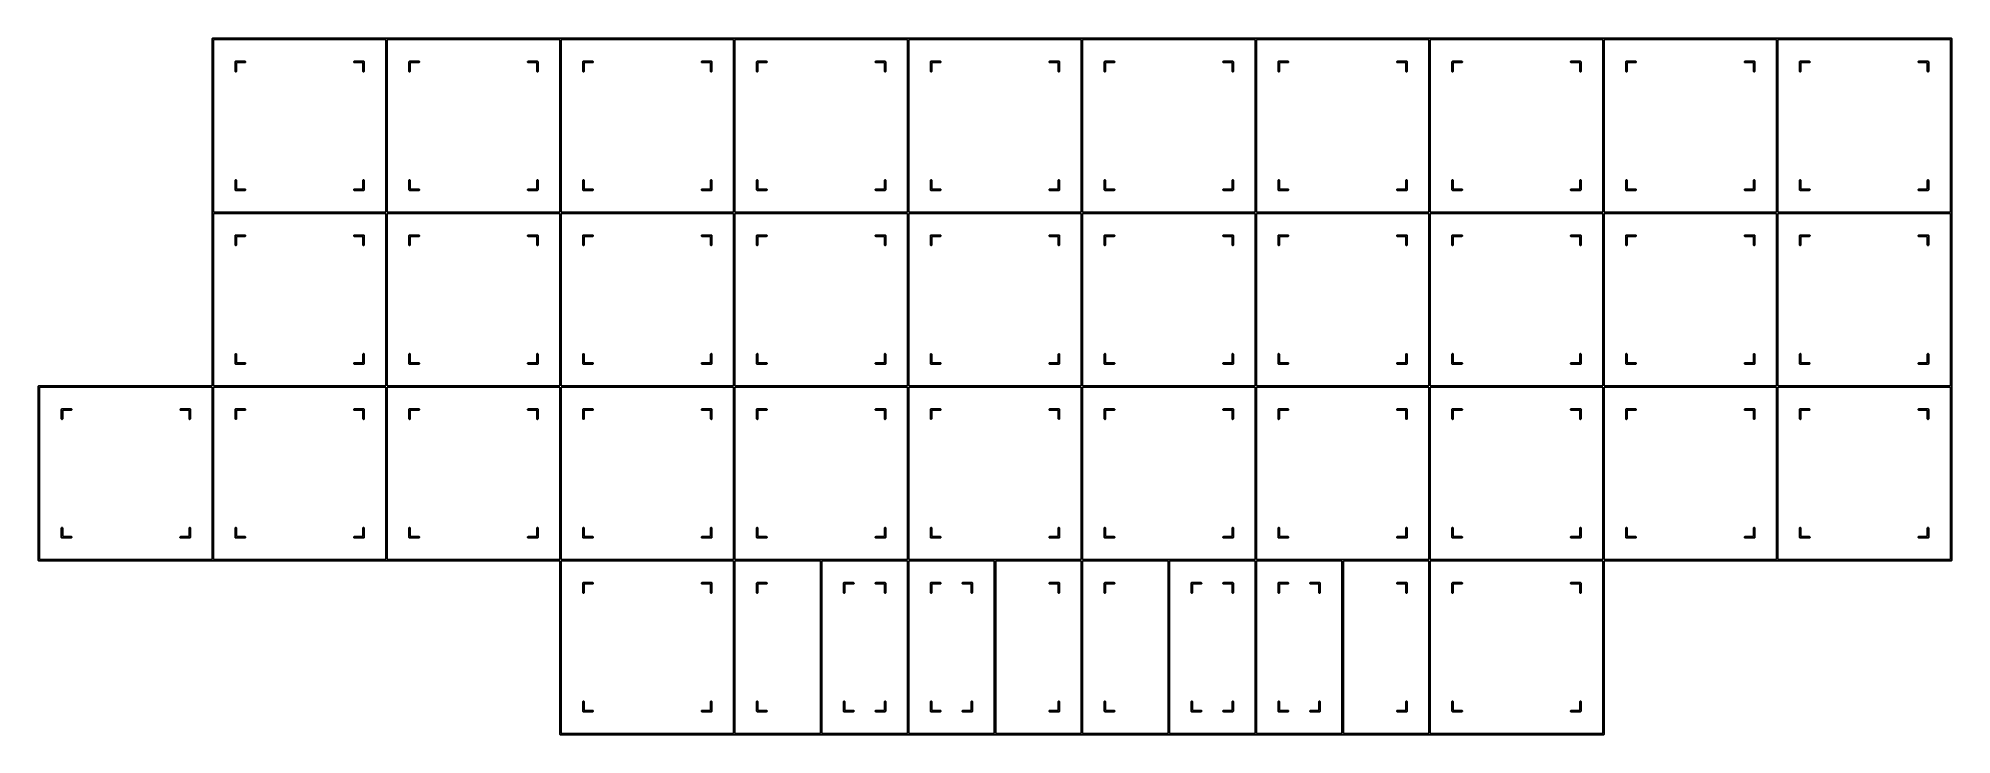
# Model space of a CAD drawing. Extents: x 143 to 352, y -200 to -124.
import ezdxf

# ---------------------------------------------------------------- set-up
doc = ezdxf.new("R2010")
doc.units = 0
doc.header["$MEASUREMENT"] = 0
doc.layers.add('BLACK', color=7, linetype='CONTINUOUS')

msp = doc.modelspace()

# ---------------------------------------------------------------- linework, layer by layer
at = {"layer": 'BLACK', "linetype": 'CONTINUOUS'}
for p, q in [((161.85, -123.812), (161.852, -123.806)), ((161.85, -123.818), (161.85, -123.812)), ((161.85, -142.882), (161.85, -123.818)), ((161.852, -123.806), (161.853, -123.799)), ((161.853, -123.799), (161.857, -123.793)), ((161.857, -123.793), (161.859, -123.787)), ((161.859, -123.787), (161.863, -123.782)), ((161.863, -123.782), (161.867, -123.776)), ((161.867, -123.776), (161.872, -123.772)), ((161.872, -123.772), (161.876, -123.767)), ((161.876, -123.767), (161.882, -123.763)), ((161.882, -123.763), (161.887, -123.759)), ((161.887, -123.759), (161.893, -123.757)), ((161.893, -123.757), (161.899, -123.753)), ((161.899, -123.753), (161.906, -123.752)), ((161.906, -123.752), (161.912, -123.75)), ((161.912, -123.75), (161.918, -123.75)), ((161.918, -123.75), (161.918, -123.75)), ((161.918, -123.75), (352.432, -123.75)), ((162, -123.9), (162, -142.8)), ((180.9, -123.9), (162, -123.9)), ((180.9, -142.8), (180.9, -123.9)), ((181.05, -123.9), (181.05, -142.8)), ((199.95, -123.9), (181.05, -123.9)), ((199.95, -142.8), (199.95, -123.9)), ((200.1, -123.9), (200.1, -142.8)), ((219, -123.9), (200.1, -123.9)), ((219, -142.8), (219, -123.9)), ((219.15, -123.9), (219.15, -142.8)), ((238.05, -123.9), (219.15, -123.9)), ((238.05, -142.8), (238.05, -123.9)), ((238.2, -123.9), (238.2, -142.8)), ((257.1, -123.9), (238.2, -123.9)), ((257.1, -142.8), (257.1, -123.9)), ((257.25, -123.9), (257.25, -142.8)), ((276.15, -123.9), (257.25, -123.9)), ((276.15, -133.35), (276.15, -123.9)), ((276.3, -123.9), (276.3, -142.8)), ((295.2, -123.9), (276.3, -123.9)), ((295.2, -133.35), (295.2, -123.9)), ((295.35, -123.9), (295.35, -142.8)), ((314.25, -123.9), (295.35, -123.9)), ((314.25, -133.35), (314.25, -123.9)), ((314.4, -123.9), (314.4, -142.8)), ((333.3, -123.9), (314.4, -123.9)), ((333.3, -133.35), (333.3, -123.9)), ((333.45, -123.9), (333.45, -142.8)), ((352.35, -123.9), (333.45, -123.9)), ((352.35, -142.8), (352.35, -123.9)), ((352.432, -123.75), (352.432, -123.75)), ((352.432, -123.75), (352.438, -123.75)), ((352.438, -123.75), (352.444, -123.752)), ((352.444, -123.752), (352.451, -123.753)), ((352.451, -123.753), (352.457, -123.757)), ((352.457, -123.757), (352.463, -123.759)), ((352.463, -123.759), (352.468, -123.763)), ((352.468, -123.763), (352.474, -123.767)), ((352.474, -123.767), (352.478, -123.772)), ((352.478, -123.772), (352.483, -123.776)), ((352.483, -123.776), (352.487, -123.782)), ((352.487, -123.782), (352.491, -123.787)), ((352.491, -123.787), (352.493, -123.793)), ((352.493, -123.793), (352.497, -123.799)), ((352.497, -123.799), (352.498, -123.806)), ((352.498, -123.806), (352.5, -123.812)), ((352.5, -123.812), (352.5, -123.818)), ((352.5, -123.818), (352.5, -123.818)), ((352.5, -123.818), (352.5, -180.982)), ((164.375, -126.337), (164.377, -126.331)), ((164.375, -126.343), (164.375, -126.337)), ((164.375, -127.357), (164.375, -126.343)), ((164.378, -127.376), (164.375, -127.357)), ((164.377, -126.331), (164.378, -126.324)), ((164.378, -126.324), (164.382, -126.318)), ((164.392, -127.399), (164.378, -127.376)), ((164.382, -126.318), (164.384, -126.312)), ((164.384, -126.312), (164.388, -126.307)), ((164.388, -126.307), (164.392, -126.301)), ((164.392, -126.301), (164.397, -126.297)), ((164.412, -127.416), (164.392, -127.399)), ((164.397, -126.297), (164.401, -126.292)), ((164.401, -126.292), (164.407, -126.288)), ((164.407, -126.288), (164.412, -126.284)), ((164.412, -126.284), (164.418, -126.282)), ((164.437, -127.425), (164.412, -127.416)), ((164.418, -126.282), (164.424, -126.278)), ((164.424, -126.278), (164.431, -126.277)), ((164.431, -126.277), (164.437, -126.275)), ((164.437, -126.275), (164.443, -126.275)), ((164.463, -127.425), (164.437, -127.425)), ((164.443, -126.275), (164.443, -126.275)), ((164.443, -126.275), (165.457, -126.275)), ((164.488, -127.416), (164.463, -127.425)), ((164.508, -127.399), (164.488, -127.416)), ((164.522, -127.376), (164.508, -127.399)), ((164.525, -127.357), (164.522, -127.376)), ((165.457, -126.425), (164.525, -126.425)), ((164.525, -126.425), (164.525, -127.357)), ((165.457, -126.275), (165.476, -126.278)), ((165.476, -126.422), (165.457, -126.425)), ((165.476, -126.278), (165.499, -126.292)), ((165.499, -126.408), (165.476, -126.422)), ((165.499, -126.292), (165.516, -126.312)), ((165.516, -126.388), (165.499, -126.408)), ((165.516, -126.312), (165.525, -126.337)), ((165.525, -126.363), (165.516, -126.388)), ((165.525, -126.337), (165.525, -126.363)), ((177.375, -126.337), (177.384, -126.312)), ((177.375, -126.363), (177.375, -126.337)), ((177.384, -126.388), (177.375, -126.363)), ((177.384, -126.312), (177.401, -126.292)), ((177.401, -126.408), (177.384, -126.388)), ((177.401, -126.292), (177.424, -126.278)), ((177.424, -126.422), (177.401, -126.408)), ((177.424, -126.278), (177.443, -126.275)), ((177.443, -126.425), (177.424, -126.422)), ((177.443, -126.275), (178.457, -126.275)), ((178.375, -126.425), (177.443, -126.425)), ((178.375, -127.357), (178.375, -126.425)), ((178.378, -127.376), (178.375, -127.357)), ((178.392, -127.399), (178.378, -127.376)), ((178.412, -127.416), (178.392, -127.399)), ((178.437, -127.425), (178.412, -127.416)), ((178.463, -127.425), (178.437, -127.425)), ((178.457, -126.275), (178.463, -126.275)), ((178.457, -126.275), (178.457, -126.275)), ((178.463, -126.275), (178.469, -126.277)), ((178.488, -127.416), (178.463, -127.425)), ((178.469, -126.277), (178.476, -126.278)), ((178.476, -126.278), (178.482, -126.282)), ((178.482, -126.282), (178.488, -126.284)), ((178.488, -126.284), (178.493, -126.288)), ((178.508, -127.399), (178.488, -127.416)), ((178.493, -126.288), (178.499, -126.292)), ((178.499, -126.292), (178.503, -126.297)), ((178.503, -126.297), (178.508, -126.301)), ((178.508, -126.301), (178.512, -126.307)), ((178.522, -127.376), (178.508, -127.399)), ((178.512, -126.307), (178.516, -126.312)), ((178.516, -126.312), (178.518, -126.318)), ((178.518, -126.318), (178.522, -126.324)), ((178.522, -126.324), (178.523, -126.331)), ((178.525, -127.357), (178.522, -127.376)), ((178.523, -126.331), (178.525, -126.337)), ((178.525, -126.337), (178.525, -126.343)), ((178.525, -126.343), (178.525, -126.343)), ((178.525, -126.343), (178.525, -127.357)), ((183.425, -126.337), (183.427, -126.331)), ((183.425, -126.343), (183.425, -126.337)), ((183.425, -127.357), (183.425, -126.343)), ((183.428, -127.376), (183.425, -127.357)), ((183.427, -126.331), (183.428, -126.324)), ((183.428, -126.324), (183.432, -126.318)), ((183.442, -127.399), (183.428, -127.376)), ((183.432, -126.318), (183.434, -126.312)), ((183.434, -126.312), (183.438, -126.307)), ((183.438, -126.307), (183.442, -126.301)), ((183.442, -126.301), (183.447, -126.297)), ((183.462, -127.416), (183.442, -127.399)), ((183.447, -126.297), (183.451, -126.292)), ((183.451, -126.292), (183.457, -126.288)), ((183.457, -126.288), (183.462, -126.284)), ((183.462, -126.284), (183.468, -126.282)), ((183.487, -127.425), (183.462, -127.416)), ((183.468, -126.282), (183.474, -126.278)), ((183.474, -126.278), (183.481, -126.277)), ((183.481, -126.277), (183.487, -126.275)), ((183.487, -126.275), (183.493, -126.275)), ((183.513, -127.425), (183.487, -127.425)), ((183.493, -126.275), (183.493, -126.275)), ((183.493, -126.275), (184.507, -126.275)), ((183.538, -127.416), (183.513, -127.425)), ((183.558, -127.399), (183.538, -127.416)), ((183.572, -127.376), (183.558, -127.399)), ((183.575, -127.357), (183.572, -127.376)), ((184.507, -126.425), (183.575, -126.425)), ((183.575, -126.425), (183.575, -127.357)), ((184.507, -126.275), (184.526, -126.278)), ((184.526, -126.422), (184.507, -126.425)), ((184.526, -126.278), (184.549, -126.292)), ((184.549, -126.408), (184.526, -126.422)), ((184.549, -126.292), (184.566, -126.312)), ((184.566, -126.388), (184.549, -126.408)), ((184.566, -126.312), (184.575, -126.337)), ((184.575, -126.363), (184.566, -126.388)), ((184.575, -126.337), (184.575, -126.363)), ((196.425, -126.337), (196.434, -126.312)), ((196.425, -126.363), (196.425, -126.337)), ((196.434, -126.388), (196.425, -126.363)), ((196.434, -126.312), (196.451, -126.292)), ((196.451, -126.408), (196.434, -126.388)), ((196.451, -126.292), (196.474, -126.278)), ((196.474, -126.422), (196.451, -126.408)), ((196.474, -126.278), (196.493, -126.275)), ((196.493, -126.425), (196.474, -126.422)), ((196.493, -126.275), (197.507, -126.275)), ((197.425, -126.425), (196.493, -126.425)), ((197.425, -127.357), (197.425, -126.425)), ((197.428, -127.376), (197.425, -127.357)), ((197.442, -127.399), (197.428, -127.376)), ((197.462, -127.416), (197.442, -127.399)), ((197.487, -127.425), (197.462, -127.416)), ((197.513, -127.425), (197.487, -127.425)), ((197.507, -126.275), (197.513, -126.275)), ((197.507, -126.275), (197.507, -126.275)), ((197.513, -126.275), (197.519, -126.277)), ((197.538, -127.416), (197.513, -127.425)), ((197.519, -126.277), (197.526, -126.278)), ((197.526, -126.278), (197.532, -126.282)), ((197.532, -126.282), (197.538, -126.284)), ((197.538, -126.284), (197.543, -126.288)), ((197.558, -127.399), (197.538, -127.416)), ((197.543, -126.288), (197.549, -126.292)), ((197.549, -126.292), (197.553, -126.297)), ((197.553, -126.297), (197.558, -126.301)), ((197.558, -126.301), (197.562, -126.307)), ((197.572, -127.376), (197.558, -127.399)), ((197.562, -126.307), (197.566, -126.312)), ((197.566, -126.312), (197.568, -126.318)), ((197.568, -126.318), (197.572, -126.324)), ((197.572, -126.324), (197.573, -126.331)), ((197.575, -127.357), (197.572, -127.376)), ((197.573, -126.331), (197.575, -126.337)), ((197.575, -126.337), (197.575, -126.343)), ((197.575, -126.343), (197.575, -126.343)), ((197.575, -126.343), (197.575, -127.357)), ((202.475, -126.337), (202.477, -126.331)), ((202.475, -126.343), (202.475, -126.337)), ((202.475, -127.357), (202.475, -126.343)), ((202.478, -127.376), (202.475, -127.357)), ((202.477, -126.331), (202.478, -126.324)), ((202.478, -126.324), (202.482, -126.318)), ((202.492, -127.399), (202.478, -127.376)), ((202.482, -126.318), (202.484, -126.312)), ((202.484, -126.312), (202.488, -126.307)), ((202.488, -126.307), (202.492, -126.301)), ((202.492, -126.301), (202.497, -126.297)), ((202.512, -127.416), (202.492, -127.399)), ((202.497, -126.297), (202.501, -126.292)), ((202.501, -126.292), (202.507, -126.288)), ((202.507, -126.288), (202.512, -126.284)), ((202.512, -126.284), (202.518, -126.282)), ((202.537, -127.425), (202.512, -127.416)), ((202.518, -126.282), (202.524, -126.278)), ((202.524, -126.278), (202.531, -126.277)), ((202.531, -126.277), (202.537, -126.275)), ((202.537, -126.275), (202.543, -126.275)), ((202.563, -127.425), (202.537, -127.425)), ((202.543, -126.275), (202.543, -126.275)), ((202.543, -126.275), (203.557, -126.275)), ((202.588, -127.416), (202.563, -127.425)), ((202.608, -127.399), (202.588, -127.416)), ((202.622, -127.376), (202.608, -127.399)), ((202.625, -127.357), (202.622, -127.376)), ((203.557, -126.425), (202.625, -126.425)), ((202.625, -126.425), (202.625, -127.357)), ((203.557, -126.275), (203.576, -126.278)), ((203.576, -126.422), (203.557, -126.425)), ((203.576, -126.278), (203.599, -126.292)), ((203.599, -126.408), (203.576, -126.422)), ((203.599, -126.292), (203.616, -126.312)), ((203.616, -126.388), (203.599, -126.408)), ((203.616, -126.312), (203.625, -126.337)), ((203.625, -126.363), (203.616, -126.388)), ((203.625, -126.337), (203.625, -126.363)), ((215.475, -126.337), (215.484, -126.312)), ((215.475, -126.363), (215.475, -126.337)), ((215.484, -126.388), (215.475, -126.363)), ((215.484, -126.312), (215.501, -126.292)), ((215.501, -126.408), (215.484, -126.388)), ((215.501, -126.292), (215.524, -126.278)), ((215.524, -126.422), (215.501, -126.408)), ((215.524, -126.278), (215.543, -126.275)), ((215.543, -126.425), (215.524, -126.422)), ((215.543, -126.275), (216.557, -126.275)), ((216.475, -126.425), (215.543, -126.425)), ((216.475, -127.357), (216.475, -126.425)), ((216.478, -127.376), (216.475, -127.357)), ((216.492, -127.399), (216.478, -127.376)), ((216.512, -127.416), (216.492, -127.399)), ((216.537, -127.425), (216.512, -127.416)), ((216.563, -127.425), (216.537, -127.425)), ((216.557, -126.275), (216.563, -126.275)), ((216.557, -126.275), (216.557, -126.275)), ((216.563, -126.275), (216.569, -126.277)), ((216.588, -127.416), (216.563, -127.425)), ((216.569, -126.277), (216.576, -126.278)), ((216.576, -126.278), (216.582, -126.282)), ((216.582, -126.282), (216.588, -126.284)), ((216.588, -126.284), (216.593, -126.288)), ((216.608, -127.399), (216.588, -127.416)), ((216.593, -126.288), (216.599, -126.292)), ((216.599, -126.292), (216.603, -126.297)), ((216.603, -126.297), (216.608, -126.301)), ((216.608, -126.301), (216.612, -126.307)), ((216.622, -127.376), (216.608, -127.399)), ((216.612, -126.307), (216.616, -126.312)), ((216.616, -126.312), (216.618, -126.318)), ((216.618, -126.318), (216.622, -126.324)), ((216.622, -126.324), (216.623, -126.331)), ((216.625, -127.357), (216.622, -127.376)), ((216.623, -126.331), (216.625, -126.337)), ((216.625, -126.337), (216.625, -126.343)), ((216.625, -126.343), (216.625, -126.343)), ((216.625, -126.343), (216.625, -127.357)), ((221.525, -126.337), (221.527, -126.331)), ((221.525, -126.343), (221.525, -126.337)), ((221.525, -127.357), (221.525, -126.343)), ((221.528, -127.376), (221.525, -127.357)), ((221.527, -126.331), (221.528, -126.324)), ((221.528, -126.324), (221.532, -126.318)), ((221.542, -127.399), (221.528, -127.376)), ((221.532, -126.318), (221.534, -126.312)), ((221.534, -126.312), (221.538, -126.307)), ((221.538, -126.307), (221.542, -126.301)), ((221.542, -126.301), (221.547, -126.297)), ((221.562, -127.416), (221.542, -127.399)), ((221.547, -126.297), (221.551, -126.292)), ((221.551, -126.292), (221.557, -126.288)), ((221.557, -126.288), (221.562, -126.284)), ((221.562, -126.284), (221.568, -126.282)), ((221.587, -127.425), (221.562, -127.416)), ((221.568, -126.282), (221.574, -126.278)), ((221.574, -126.278), (221.581, -126.277)), ((221.581, -126.277), (221.587, -126.275)), ((221.587, -126.275), (221.593, -126.275)), ((221.613, -127.425), (221.587, -127.425)), ((221.593, -126.275), (221.593, -126.275)), ((221.593, -126.275), (222.607, -126.275)), ((221.638, -127.416), (221.613, -127.425)), ((221.658, -127.399), (221.638, -127.416)), ((221.672, -127.376), (221.658, -127.399)), ((221.675, -127.357), (221.672, -127.376)), ((222.607, -126.425), (221.675, -126.425)), ((221.675, -126.425), (221.675, -127.357)), ((222.607, -126.275), (222.626, -126.278)), ((222.626, -126.422), (222.607, -126.425)), ((222.626, -126.278), (222.649, -126.292)), ((222.649, -126.408), (222.626, -126.422)), ((222.649, -126.292), (222.666, -126.312)), ((222.666, -126.388), (222.649, -126.408)), ((222.666, -126.312), (222.675, -126.337)), ((222.675, -126.363), (222.666, -126.388)), ((222.675, -126.337), (222.675, -126.363)), ((234.525, -126.337), (234.534, -126.312)), ((234.525, -126.363), (234.525, -126.337)), ((234.534, -126.388), (234.525, -126.363)), ((234.534, -126.312), (234.551, -126.292)), ((234.551, -126.408), (234.534, -126.388)), ((234.551, -126.292), (234.574, -126.278)), ((234.574, -126.422), (234.551, -126.408)), ((234.574, -126.278), (234.593, -126.275)), ((234.593, -126.425), (234.574, -126.422)), ((234.593, -126.275), (235.607, -126.275)), ((235.525, -126.425), (234.593, -126.425)), ((235.525, -127.357), (235.525, -126.425)), ((235.528, -127.376), (235.525, -127.357)), ((235.542, -127.399), (235.528, -127.376)), ((235.562, -127.416), (235.542, -127.399)), ((235.587, -127.425), (235.562, -127.416)), ((235.613, -127.425), (235.587, -127.425)), ((235.607, -126.275), (235.613, -126.275)), ((235.607, -126.275), (235.607, -126.275)), ((235.613, -126.275), (235.619, -126.277)), ((235.638, -127.416), (235.613, -127.425)), ((235.619, -126.277), (235.626, -126.278)), ((235.626, -126.278), (235.632, -126.282)), ((235.632, -126.282), (235.638, -126.284)), ((235.638, -126.284), (235.643, -126.288)), ((235.658, -127.399), (235.638, -127.416)), ((235.643, -126.288), (235.649, -126.292)), ((235.649, -126.292), (235.653, -126.297)), ((235.653, -126.297), (235.658, -126.301)), ((235.658, -126.301), (235.662, -126.307)), ((235.672, -127.376), (235.658, -127.399)), ((235.662, -126.307), (235.666, -126.312)), ((235.666, -126.312), (235.668, -126.318)), ((235.668, -126.318), (235.672, -126.324)), ((235.672, -126.324), (235.673, -126.331)), ((235.675, -127.357), (235.672, -127.376)), ((235.673, -126.331), (235.675, -126.337)), ((235.675, -126.337), (235.675, -126.343)), ((235.675, -126.343), (235.675, -126.343)), ((235.675, -126.343), (235.675, -127.357)), ((240.575, -126.337), (240.577, -126.331)), ((240.575, -126.343), (240.575, -126.337)), ((240.575, -127.357), (240.575, -126.343)), ((240.578, -127.376), (240.575, -127.357)), ((240.577, -126.331), (240.578, -126.324)), ((240.578, -126.324), (240.582, -126.318)), ((240.592, -127.399), (240.578, -127.376)), ((240.582, -126.318), (240.584, -126.312)), ((240.584, -126.312), (240.588, -126.307)), ((240.588, -126.307), (240.592, -126.301)), ((240.592, -126.301), (240.597, -126.297)), ((240.612, -127.416), (240.592, -127.399)), ((240.597, -126.297), (240.601, -126.292)), ((240.601, -126.292), (240.607, -126.288)), ((240.607, -126.288), (240.612, -126.284)), ((240.612, -126.284), (240.618, -126.282)), ((240.637, -127.425), (240.612, -127.416)), ((240.618, -126.282), (240.624, -126.278)), ((240.624, -126.278), (240.631, -126.277)), ((240.631, -126.277), (240.637, -126.275)), ((240.637, -126.275), (240.643, -126.275)), ((240.663, -127.425), (240.637, -127.425)), ((240.643, -126.275), (240.643, -126.275)), ((240.643, -126.275), (241.657, -126.275)), ((240.688, -127.416), (240.663, -127.425)), ((240.708, -127.399), (240.688, -127.416)), ((240.722, -127.376), (240.708, -127.399)), ((240.725, -127.357), (240.722, -127.376)), ((241.657, -126.425), (240.725, -126.425)), ((240.725, -126.425), (240.725, -127.357)), ((241.657, -126.275), (241.676, -126.278)), ((241.676, -126.422), (241.657, -126.425)), ((241.676, -126.278), (241.699, -126.292)), ((241.699, -126.408), (241.676, -126.422)), ((241.699, -126.292), (241.716, -126.312)), ((241.716, -126.388), (241.699, -126.408)), ((241.716, -126.312), (241.725, -126.337)), ((241.725, -126.363), (241.716, -126.388)), ((241.725, -126.337), (241.725, -126.363)), ((253.575, -126.337), (253.584, -126.312)), ((253.575, -126.363), (253.575, -126.337)), ((253.584, -126.388), (253.575, -126.363)), ((253.584, -126.312), (253.601, -126.292)), ((253.601, -126.408), (253.584, -126.388)), ((253.601, -126.292), (253.624, -126.278)), ((253.624, -126.422), (253.601, -126.408)), ((253.624, -126.278), (253.643, -126.275)), ((253.643, -126.425), (253.624, -126.422)), ((253.643, -126.275), (254.657, -126.275)), ((254.575, -126.425), (253.643, -126.425)), ((254.575, -127.357), (254.575, -126.425)), ((254.578, -127.376), (254.575, -127.357)), ((254.592, -127.399), (254.578, -127.376)), ((254.612, -127.416), (254.592, -127.399)), ((254.637, -127.425), (254.612, -127.416)), ((254.663, -127.425), (254.637, -127.425)), ((254.657, -126.275), (254.663, -126.275)), ((254.657, -126.275), (254.657, -126.275)), ((254.663, -126.275), (254.669, -126.277)), ((254.688, -127.416), (254.663, -127.425)), ((254.669, -126.277), (254.676, -126.278)), ((254.676, -126.278), (254.682, -126.282)), ((254.682, -126.282), (254.688, -126.284)), ((254.688, -126.284), (254.693, -126.288)), ((254.708, -127.399), (254.688, -127.416)), ((254.693, -126.288), (254.699, -126.292)), ((254.699, -126.292), (254.703, -126.297)), ((254.703, -126.297), (254.708, -126.301)), ((254.708, -126.301), (254.712, -126.307)), ((254.722, -127.376), (254.708, -127.399)), ((254.712, -126.307), (254.716, -126.312)), ((254.716, -126.312), (254.718, -126.318)), ((254.718, -126.318), (254.722, -126.324)), ((254.722, -126.324), (254.723, -126.331)), ((254.725, -127.357), (254.722, -127.376)), ((254.723, -126.331), (254.725, -126.337)), ((254.725, -126.337), (254.725, -126.343)), ((254.725, -126.343), (254.725, -126.343)), ((254.725, -126.343), (254.725, -127.357)), ((259.625, -126.337), (259.627, -126.331)), ((259.625, -126.343), (259.625, -126.337)), ((259.625, -127.357), (259.625, -126.343)), ((259.628, -127.376), (259.625, -127.357)), ((259.627, -126.331), (259.628, -126.324)), ((259.628, -126.324), (259.632, -126.318)), ((259.642, -127.399), (259.628, -127.376)), ((259.632, -126.318), (259.634, -126.312)), ((259.634, -126.312), (259.638, -126.307)), ((259.638, -126.307), (259.642, -126.301)), ((259.642, -126.301), (259.647, -126.297)), ((259.662, -127.416), (259.642, -127.399)), ((259.647, -126.297), (259.651, -126.292)), ((259.651, -126.292), (259.657, -126.288)), ((259.657, -126.288), (259.662, -126.284)), ((259.662, -126.284), (259.668, -126.282)), ((259.687, -127.425), (259.662, -127.416)), ((259.668, -126.282), (259.674, -126.278)), ((259.674, -126.278), (259.681, -126.277)), ((259.681, -126.277), (259.687, -126.275)), ((259.687, -126.275), (259.693, -126.275)), ((259.713, -127.425), (259.687, -127.425)), ((259.693, -126.275), (259.693, -126.275)), ((259.693, -126.275), (260.707, -126.275)), ((259.738, -127.416), (259.713, -127.425)), ((259.758, -127.399), (259.738, -127.416)), ((259.772, -127.376), (259.758, -127.399)), ((259.775, -127.357), (259.772, -127.376)), ((260.707, -126.425), (259.775, -126.425)), ((259.775, -126.425), (259.775, -127.357)), ((260.707, -126.275), (260.726, -126.278)), ((260.726, -126.422), (260.707, -126.425)), ((260.726, -126.278), (260.749, -126.292)), ((260.749, -126.408), (260.726, -126.422)), ((260.749, -126.292), (260.766, -126.312)), ((260.766, -126.388), (260.749, -126.408)), ((260.766, -126.312), (260.775, -126.337)), ((260.775, -126.363), (260.766, -126.388)), ((260.775, -126.337), (260.775, -126.363)), ((272.625, -126.337), (272.634, -126.312)), ((272.625, -126.363), (272.625, -126.337)), ((272.634, -126.388), (272.625, -126.363)), ((272.634, -126.312), (272.651, -126.292)), ((272.651, -126.408), (272.634, -126.388)), ((272.651, -126.292), (272.674, -126.278)), ((272.674, -126.422), (272.651, -126.408)), ((272.674, -126.278), (272.693, -126.275)), ((272.693, -126.425), (272.674, -126.422)), ((272.693, -126.275), (273.707, -126.275)), ((273.625, -126.425), (272.693, -126.425)), ((273.625, -127.357), (273.625, -126.425)), ((273.628, -127.376), (273.625, -127.357)), ((273.642, -127.399), (273.628, -127.376)), ((273.662, -127.416), (273.642, -127.399)), ((273.687, -127.425), (273.662, -127.416)), ((273.713, -127.425), (273.687, -127.425)), ((273.707, -126.275), (273.713, -126.275)), ((273.707, -126.275), (273.707, -126.275)), ((273.713, -126.275), (273.719, -126.277)), ((273.738, -127.416), (273.713, -127.425)), ((273.719, -126.277), (273.726, -126.278)), ((273.726, -126.278), (273.732, -126.282)), ((273.732, -126.282), (273.738, -126.284)), ((273.738, -126.284), (273.743, -126.288)), ((273.758, -127.399), (273.738, -127.416)), ((273.743, -126.288), (273.749, -126.292)), ((273.749, -126.292), (273.753, -126.297)), ((273.753, -126.297), (273.758, -126.301)), ((273.758, -126.301), (273.762, -126.307)), ((273.772, -127.376), (273.758, -127.399)), ((273.762, -126.307), (273.766, -126.312)), ((273.766, -126.312), (273.768, -126.318)), ((273.768, -126.318), (273.772, -126.324)), ((273.772, -126.324), (273.773, -126.331)), ((273.775, -127.357), (273.772, -127.376)), ((273.773, -126.331), (273.775, -126.337)), ((273.775, -126.337), (273.775, -126.343)), ((273.775, -126.343), (273.775, -126.343)), ((273.775, -126.343), (273.775, -127.357)), ((278.675, -126.337), (278.677, -126.331)), ((278.675, -126.343), (278.675, -126.337)), ((278.675, -127.357), (278.675, -126.343)), ((278.678, -127.376), (278.675, -127.357)), ((278.677, -126.331), (278.678, -126.324)), ((278.678, -126.324), (278.682, -126.318)), ((278.692, -127.399), (278.678, -127.376)), ((278.682, -126.318), (278.684, -126.312)), ((278.684, -126.312), (278.688, -126.307)), ((278.688, -126.307), (278.692, -126.301)), ((278.692, -126.301), (278.697, -126.297)), ((278.712, -127.416), (278.692, -127.399)), ((278.697, -126.297), (278.701, -126.292)), ((278.701, -126.292), (278.707, -126.288)), ((278.707, -126.288), (278.712, -126.284)), ((278.712, -126.284), (278.718, -126.282)), ((278.737, -127.425), (278.712, -127.416)), ((278.718, -126.282), (278.724, -126.278)), ((278.724, -126.278), (278.731, -126.277)), ((278.731, -126.277), (278.737, -126.275)), ((278.737, -126.275), (278.743, -126.275)), ((278.763, -127.425), (278.737, -127.425)), ((278.743, -126.275), (278.743, -126.275)), ((278.743, -126.275), (279.757, -126.275)), ((278.788, -127.416), (278.763, -127.425)), ((278.808, -127.399), (278.788, -127.416)), ((278.822, -127.376), (278.808, -127.399)), ((278.825, -127.357), (278.822, -127.376)), ((279.757, -126.425), (278.825, -126.425)), ((278.825, -126.425), (278.825, -127.357)), ((279.757, -126.275), (279.776, -126.278)), ((279.776, -126.422), (279.757, -126.425)), ((279.776, -126.278), (279.799, -126.292)), ((279.799, -126.408), (279.776, -126.422)), ((279.799, -126.292), (279.816, -126.312)), ((279.816, -126.388), (279.799, -126.408)), ((279.816, -126.312), (279.825, -126.337)), ((279.825, -126.363), (279.816, -126.388)), ((279.825, -126.337), (279.825, -126.363)), ((291.675, -126.337), (291.684, -126.312)), ((291.675, -126.363), (291.675, -126.337)), ((291.684, -126.388), (291.675, -126.363)), ((291.684, -126.312), (291.701, -126.292)), ((291.701, -126.408), (291.684, -126.388)), ((291.701, -126.292), (291.724, -126.278)), ((291.724, -126.422), (291.701, -126.408)), ((291.724, -126.278), (291.743, -126.275)), ((291.743, -126.425), (291.724, -126.422)), ((291.743, -126.275), (292.757, -126.275)), ((292.675, -126.425), (291.743, -126.425)), ((292.675, -127.357), (292.675, -126.425)), ((292.678, -127.376), (292.675, -127.357)), ((292.692, -127.399), (292.678, -127.376)), ((292.712, -127.416), (292.692, -127.399)), ((292.737, -127.425), (292.712, -127.416)), ((292.763, -127.425), (292.737, -127.425)), ((292.757, -126.275), (292.763, -126.275)), ((292.757, -126.275), (292.757, -126.275)), ((292.763, -126.275), (292.769, -126.277)), ((292.788, -127.416), (292.763, -127.425)), ((292.769, -126.277), (292.776, -126.278)), ((292.776, -126.278), (292.782, -126.282)), ((292.782, -126.282), (292.788, -126.284)), ((292.788, -126.284), (292.793, -126.288)), ((292.808, -127.399), (292.788, -127.416)), ((292.793, -126.288), (292.799, -126.292)), ((292.799, -126.292), (292.803, -126.297)), ((292.803, -126.297), (292.808, -126.301)), ((292.808, -126.301), (292.812, -126.307)), ((292.822, -127.376), (292.808, -127.399)), ((292.812, -126.307), (292.816, -126.312)), ((292.816, -126.312), (292.818, -126.318)), ((292.818, -126.318), (292.822, -126.324)), ((292.822, -126.324), (292.823, -126.331)), ((292.825, -127.357), (292.822, -127.376)), ((292.823, -126.331), (292.825, -126.337)), ((292.825, -126.337), (292.825, -126.343)), ((292.825, -126.343), (292.825, -126.343)), ((292.825, -126.343), (292.825, -127.357)), ((297.725, -126.337), (297.727, -126.331)), ((297.725, -126.343), (297.725, -126.337)), ((297.725, -127.357), (297.725, -126.343)), ((297.728, -127.376), (297.725, -127.357)), ((297.727, -126.331), (297.728, -126.324)), ((297.728, -126.324), (297.732, -126.318)), ((297.742, -127.399), (297.728, -127.376)), ((297.732, -126.318), (297.734, -126.312)), ((297.734, -126.312), (297.738, -126.307)), ((297.738, -126.307), (297.742, -126.301)), ((297.742, -126.301), (297.747, -126.297)), ((297.762, -127.416), (297.742, -127.399)), ((297.747, -126.297), (297.751, -126.292)), ((297.751, -126.292), (297.757, -126.288)), ((297.757, -126.288), (297.762, -126.284)), ((297.762, -126.284), (297.768, -126.282)), ((297.787, -127.425), (297.762, -127.416)), ((297.768, -126.282), (297.774, -126.278)), ((297.774, -126.278), (297.781, -126.277)), ((297.781, -126.277), (297.787, -126.275)), ((297.787, -126.275), (297.793, -126.275)), ((297.813, -127.425), (297.787, -127.425)), ((297.793, -126.275), (297.793, -126.275)), ((297.793, -126.275), (298.807, -126.275)), ((297.838, -127.416), (297.813, -127.425)), ((297.858, -127.399), (297.838, -127.416)), ((297.872, -127.376), (297.858, -127.399)), ((297.875, -127.357), (297.872, -127.376)), ((298.807, -126.425), (297.875, -126.425)), ((297.875, -126.425), (297.875, -127.357)), ((298.807, -126.275), (298.826, -126.278)), ((298.826, -126.422), (298.807, -126.425)), ((298.826, -126.278), (298.849, -126.292)), ((298.849, -126.408), (298.826, -126.422)), ((298.849, -126.292), (298.866, -126.312)), ((298.866, -126.388), (298.849, -126.408)), ((298.866, -126.312), (298.875, -126.337)), ((298.875, -126.363), (298.866, -126.388)), ((298.875, -126.337), (298.875, -126.363)), ((310.725, -126.337), (310.734, -126.312)), ((310.725, -126.363), (310.725, -126.337)), ((310.734, -126.388), (310.725, -126.363)), ((310.734, -126.312), (310.751, -126.292)), ((310.751, -126.408), (310.734, -126.388)), ((310.751, -126.292), (310.774, -126.278)), ((310.774, -126.422), (310.751, -126.408)), ((310.774, -126.278), (310.793, -126.275)), ((310.793, -126.425), (310.774, -126.422)), ((310.793, -126.275), (311.807, -126.275)), ((311.725, -126.425), (310.793, -126.425)), ((311.725, -127.357), (311.725, -126.425)), ((311.728, -127.376), (311.725, -127.357)), ((311.742, -127.399), (311.728, -127.376)), ((311.762, -127.416), (311.742, -127.399)), ((311.787, -127.425), (311.762, -127.416)), ((311.813, -127.425), (311.787, -127.425)), ((311.807, -126.275), (311.813, -126.275)), ((311.807, -126.275), (311.807, -126.275)), ((311.813, -126.275), (311.819, -126.277)), ((311.838, -127.416), (311.813, -127.425)), ((311.819, -126.277), (311.826, -126.278)), ((311.826, -126.278), (311.832, -126.282)), ((311.832, -126.282), (311.838, -126.284)), ((311.838, -126.284), (311.843, -126.288)), ((311.858, -127.399), (311.838, -127.416)), ((311.843, -126.288), (311.849, -126.292)), ((311.849, -126.292), (311.853, -126.297)), ((311.853, -126.297), (311.858, -126.301)), ((311.858, -126.301), (311.862, -126.307)), ((311.872, -127.376), (311.858, -127.399)), ((311.862, -126.307), (311.866, -126.312)), ((311.866, -126.312), (311.868, -126.318)), ((311.868, -126.318), (311.872, -126.324)), ((311.872, -126.324), (311.873, -126.331)), ((311.875, -127.357), (311.872, -127.376)), ((311.873, -126.331), (311.875, -126.337)), ((311.875, -126.337), (311.875, -126.343)), ((311.875, -126.343), (311.875, -126.343)), ((311.875, -126.343), (311.875, -127.357)), ((316.775, -126.337), (316.777, -126.331)), ((316.775, -126.343), (316.775, -126.337)), ((316.775, -127.357), (316.775, -126.343)), ((316.778, -127.376), (316.775, -127.357)), ((316.777, -126.331), (316.778, -126.324)), ((316.778, -126.324), (316.782, -126.318)), ((316.792, -127.399), (316.778, -127.376)), ((316.782, -126.318), (316.784, -126.312)), ((316.784, -126.312), (316.788, -126.307)), ((316.788, -126.307), (316.792, -126.301)), ((316.792, -126.301), (316.797, -126.297)), ((316.812, -127.416), (316.792, -127.399)), ((316.797, -126.297), (316.801, -126.292)), ((316.801, -126.292), (316.807, -126.288)), ((316.807, -126.288), (316.812, -126.284)), ((316.812, -126.284), (316.818, -126.282)), ((316.837, -127.425), (316.812, -127.416)), ((316.818, -126.282), (316.824, -126.278)), ((316.824, -126.278), (316.831, -126.277)), ((316.831, -126.277), (316.837, -126.275)), ((316.837, -126.275), (316.843, -126.275)), ((316.863, -127.425), (316.837, -127.425)), ((316.843, -126.275), (316.843, -126.275)), ((316.843, -126.275), (317.857, -126.275)), ((316.888, -127.416), (316.863, -127.425)), ((316.908, -127.399), (316.888, -127.416)), ((316.922, -127.376), (316.908, -127.399)), ((316.925, -127.357), (316.922, -127.376)), ((317.857, -126.425), (316.925, -126.425)), ((316.925, -126.425), (316.925, -127.357)), ((317.857, -126.275), (317.876, -126.278)), ((317.876, -126.422), (317.857, -126.425)), ((317.876, -126.278), (317.899, -126.292)), ((317.899, -126.408), (317.876, -126.422)), ((317.899, -126.292), (317.916, -126.312)), ((317.916, -126.388), (317.899, -126.408)), ((317.916, -126.312), (317.925, -126.337)), ((317.925, -126.363), (317.916, -126.388)), ((317.925, -126.337), (317.925, -126.363)), ((329.775, -126.337), (329.784, -126.312)), ((329.775, -126.363), (329.775, -126.337)), ((329.784, -126.388), (329.775, -126.363)), ((329.784, -126.312), (329.801, -126.292)), ((329.801, -126.408), (329.784, -126.388)), ((329.801, -126.292), (329.824, -126.278)), ((329.824, -126.422), (329.801, -126.408)), ((329.824, -126.278), (329.843, -126.275)), ((329.843, -126.425), (329.824, -126.422)), ((329.843, -126.275), (330.857, -126.275)), ((330.775, -126.425), (329.843, -126.425)), ((330.775, -127.357), (330.775, -126.425)), ((330.778, -127.376), (330.775, -127.357)), ((330.792, -127.399), (330.778, -127.376)), ((330.812, -127.416), (330.792, -127.399)), ((330.837, -127.425), (330.812, -127.416)), ((330.863, -127.425), (330.837, -127.425)), ((330.857, -126.275), (330.863, -126.275)), ((330.857, -126.275), (330.857, -126.275)), ((330.863, -126.275), (330.869, -126.277)), ((330.888, -127.416), (330.863, -127.425)), ((330.869, -126.277), (330.876, -126.278)), ((330.876, -126.278), (330.882, -126.282)), ((330.882, -126.282), (330.888, -126.284)), ((330.888, -126.284), (330.893, -126.288)), ((330.908, -127.399), (330.888, -127.416)), ((330.893, -126.288), (330.899, -126.292)), ((330.899, -126.292), (330.903, -126.297)), ((330.903, -126.297), (330.908, -126.301)), ((330.908, -126.301), (330.912, -126.307)), ((330.922, -127.376), (330.908, -127.399)), ((330.912, -126.307), (330.916, -126.312)), ((330.916, -126.312), (330.918, -126.318)), ((330.918, -126.318), (330.922, -126.324)), ((330.922, -126.324), (330.923, -126.331)), ((330.925, -127.357), (330.922, -127.376)), ((330.923, -126.331), (330.925, -126.337)), ((330.925, -126.337), (330.925, -126.343)), ((330.925, -126.343), (330.925, -126.343)), ((330.925, -126.343), (330.925, -127.357)), ((335.825, -126.337), (335.827, -126.331)), ((335.825, -126.343), (335.825, -126.337)), ((335.825, -127.357), (335.825, -126.343)), ((335.828, -127.376), (335.825, -127.357)), ((335.827, -126.331), (335.828, -126.324)), ((335.828, -126.324), (335.832, -126.318)), ((335.842, -127.399), (335.828, -127.376)), ((335.832, -126.318), (335.834, -126.312)), ((335.834, -126.312), (335.838, -126.307)), ((335.838, -126.307), (335.842, -126.301)), ((335.842, -126.301), (335.847, -126.297)), ((335.862, -127.416), (335.842, -127.399)), ((335.847, -126.297), (335.851, -126.292)), ((335.851, -126.292), (335.857, -126.288)), ((335.857, -126.288), (335.862, -126.284)), ((335.862, -126.284), (335.868, -126.282)), ((335.887, -127.425), (335.862, -127.416)), ((335.868, -126.282), (335.874, -126.278)), ((335.874, -126.278), (335.881, -126.277)), ((335.881, -126.277), (335.887, -126.275)), ((335.887, -126.275), (335.893, -126.275)), ((335.913, -127.425), (335.887, -127.425)), ((335.893, -126.275), (335.893, -126.275)), ((335.893, -126.275), (336.907, -126.275)), ((335.938, -127.416), (335.913, -127.425)), ((335.958, -127.399), (335.938, -127.416)), ((335.972, -127.376), (335.958, -127.399)), ((335.975, -127.357), (335.972, -127.376)), ((336.907, -126.425), (335.975, -126.425)), ((335.975, -126.425), (335.975, -127.357)), ((336.907, -126.275), (336.926, -126.278)), ((336.926, -126.422), (336.907, -126.425)), ((336.926, -126.278), (336.949, -126.292)), ((336.949, -126.408), (336.926, -126.422)), ((336.949, -126.292), (336.966, -126.312)), ((336.966, -126.388), (336.949, -126.408)), ((336.966, -126.312), (336.975, -126.337)), ((336.975, -126.363), (336.966, -126.388)), ((336.975, -126.337), (336.975, -126.363)), ((348.825, -126.337), (348.834, -126.312)), ((348.825, -126.363), (348.825, -126.337)), ((348.834, -126.388), (348.825, -126.363)), ((348.834, -126.312), (348.851, -126.292)), ((348.851, -126.408), (348.834, -126.388)), ((348.851, -126.292), (348.874, -126.278)), ((348.874, -126.422), (348.851, -126.408)), ((348.874, -126.278), (348.893, -126.275)), ((348.893, -126.425), (348.874, -126.422)), ((348.893, -126.275), (349.907, -126.275)), ((349.825, -126.425), (348.893, -126.425)), ((349.825, -127.357), (349.825, -126.425)), ((349.828, -127.376), (349.825, -127.357)), ((349.842, -127.399), (349.828, -127.376)), ((349.862, -127.416), (349.842, -127.399)), ((349.887, -127.425), (349.862, -127.416)), ((349.913, -127.425), (349.887, -127.425)), ((349.907, -126.275), (349.913, -126.275)), ((349.907, -126.275), (349.907, -126.275)), ((349.913, -126.275), (349.919, -126.277)), ((349.938, -127.416), (349.913, -127.425)), ((349.919, -126.277), (349.926, -126.278)), ((349.926, -126.278), (349.932, -126.282)), ((349.932, -126.282), (349.938, -126.284)), ((349.938, -126.284), (349.943, -126.288)), ((349.958, -127.399), (349.938, -127.416)), ((349.943, -126.288), (349.949, -126.292)), ((349.949, -126.292), (349.953, -126.297)), ((349.953, -126.297), (349.958, -126.301)), ((349.958, -126.301), (349.962, -126.307)), ((349.972, -127.376), (349.958, -127.399)), ((349.962, -126.307), (349.966, -126.312)), ((349.966, -126.312), (349.968, -126.318)), ((349.968, -126.318), (349.972, -126.324)), ((349.972, -126.324), (349.973, -126.331)), ((349.975, -127.357), (349.972, -127.376)), ((349.973, -126.331), (349.975, -126.337)), ((349.975, -126.337), (349.975, -126.343)), ((349.975, -126.343), (349.975, -126.343)), ((349.975, -126.343), (349.975, -127.357)), ((276.15, -142.8), (276.15, -133.35)), ((295.2, -142.8), (295.2, -133.35)), ((314.25, -142.8), (314.25, -133.35)), ((333.3, -142.8), (333.3, -133.35)), ((164.375, -139.343), (164.378, -139.324)), ((164.375, -140.337), (164.375, -139.343)), ((164.375, -140.363), (164.375, -140.337)), ((164.377, -140.369), (164.375, -140.363)), ((164.378, -140.376), (164.377, -140.369)), ((164.378, -139.324), (164.392, -139.301)), ((164.382, -140.382), (164.378, -140.376)), ((164.384, -140.388), (164.382, -140.382)), ((164.388, -140.393), (164.384, -140.388)), ((164.392, -140.399), (164.388, -140.393)), ((164.392, -139.301), (164.412, -139.284)), ((164.397, -140.403), (164.392, -140.399)), ((164.401, -140.408), (164.397, -140.403)), ((164.407, -140.412), (164.401, -140.408)), ((164.412, -140.416), (164.407, -140.412)), ((164.412, -139.284), (164.437, -139.275)), ((164.418, -140.418), (164.412, -140.416)), ((164.424, -140.422), (164.418, -140.418)), ((164.431, -140.423), (164.424, -140.422)), ((164.437, -140.425), (164.431, -140.423)), ((164.437, -139.275), (164.463, -139.275)), ((164.443, -140.425), (164.437, -140.425)), ((165.457, -140.425), (164.443, -140.425)), ((164.443, -140.425), (164.443, -140.425)), ((164.463, -139.275), (164.488, -139.284)), ((164.488, -139.284), (164.508, -139.301)), ((164.508, -139.301), (164.522, -139.324)), ((164.522, -139.324), (164.525, -139.343)), ((164.525, -139.343), (164.525, -140.275)), ((164.525, -140.275), (165.457, -140.275)), ((165.457, -140.275), (165.476, -140.278)), ((165.476, -140.422), (165.457, -140.425)), ((165.476, -140.278), (165.499, -140.292)), ((165.499, -140.408), (165.476, -140.422)), ((165.499, -140.292), (165.516, -140.312)), ((165.516, -140.388), (165.499, -140.408)), ((165.516, -140.312), (165.525, -140.337)), ((165.525, -140.363), (165.516, -140.388)), ((165.525, -140.337), (165.525, -140.363)), ((177.375, -140.337), (177.384, -140.312)), ((177.375, -140.363), (177.375, -140.337)), ((177.384, -140.388), (177.375, -140.363)), ((177.384, -140.312), (177.401, -140.292)), ((177.401, -140.408), (177.384, -140.388)), ((177.401, -140.292), (177.424, -140.278)), ((177.424, -140.422), (177.401, -140.408)), ((177.424, -140.278), (177.443, -140.275)), ((177.443, -140.425), (177.424, -140.422)), ((177.443, -140.275), (178.375, -140.275)), ((178.457, -140.425), (177.443, -140.425)), ((178.375, -139.343), (178.378, -139.324)), ((178.375, -140.275), (178.375, -139.343)), ((178.378, -139.324), (178.392, -139.301)), ((178.392, -139.301), (178.412, -139.284)), ((178.412, -139.284), (178.437, -139.275)), ((178.437, -139.275), (178.463, -139.275)), ((178.463, -140.425), (178.457, -140.425)), ((178.457, -140.425), (178.457, -140.425)), ((178.463, -139.275), (178.488, -139.284)), ((178.469, -140.423), (178.463, -140.425)), ((178.476, -140.422), (178.469, -140.423)), ((178.482, -140.418), (178.476, -140.422)), ((178.488, -140.416), (178.482, -140.418)), ((178.488, -139.284), (178.508, -139.301)), ((178.493, -140.412), (178.488, -140.416)), ((178.499, -140.408), (178.493, -140.412)), ((178.503, -140.403), (178.499, -140.408)), ((178.508, -140.399), (178.503, -140.403)), ((178.508, -139.301), (178.522, -139.324)), ((178.512, -140.393), (178.508, -140.399)), ((178.516, -140.388), (178.512, -140.393)), ((178.518, -140.382), (178.516, -140.388)), ((178.522, -140.376), (178.518, -140.382)), ((178.522, -139.324), (178.525, -139.343)), ((178.523, -140.369), (178.522, -140.376)), ((178.525, -140.363), (178.523, -140.369)), ((178.525, -139.343), (178.525, -140.357)), ((178.525, -140.357), (178.525, -140.357)), ((178.525, -140.357), (178.525, -140.363)), ((183.425, -139.343), (183.428, -139.324)), ((183.425, -140.337), (183.425, -139.343)), ((183.425, -140.363), (183.425, -140.337)), ((183.427, -140.369), (183.425, -140.363)), ((183.428, -140.376), (183.427, -140.369)), ((183.428, -139.324), (183.442, -139.301)), ((183.432, -140.382), (183.428, -140.376)), ((183.434, -140.388), (183.432, -140.382)), ((183.438, -140.393), (183.434, -140.388)), ((183.442, -140.399), (183.438, -140.393)), ((183.442, -139.301), (183.462, -139.284)), ((183.447, -140.403), (183.442, -140.399)), ((183.451, -140.408), (183.447, -140.403)), ((183.457, -140.412), (183.451, -140.408)), ((183.462, -140.416), (183.457, -140.412)), ((183.462, -139.284), (183.487, -139.275)), ((183.468, -140.418), (183.462, -140.416)), ((183.474, -140.422), (183.468, -140.418)), ((183.481, -140.423), (183.474, -140.422)), ((183.487, -140.425), (183.481, -140.423)), ((183.487, -139.275), (183.513, -139.275)), ((183.493, -140.425), (183.487, -140.425)), ((184.507, -140.425), (183.493, -140.425)), ((183.493, -140.425), (183.493, -140.425)), ((183.513, -139.275), (183.538, -139.284)), ((183.538, -139.284), (183.558, -139.301)), ((183.558, -139.301), (183.572, -139.324)), ((183.572, -139.324), (183.575, -139.343)), ((183.575, -139.343), (183.575, -140.275)), ((183.575, -140.275), (184.507, -140.275)), ((184.507, -140.275), (184.526, -140.278)), ((184.526, -140.422), (184.507, -140.425)), ((184.526, -140.278), (184.549, -140.292)), ((184.549, -140.408), (184.526, -140.422)), ((184.549, -140.292), (184.566, -140.312)), ((184.566, -140.388), (184.549, -140.408)), ((184.566, -140.312), (184.575, -140.337)), ((184.575, -140.363), (184.566, -140.388)), ((184.575, -140.337), (184.575, -140.363)), ((196.425, -140.337), (196.434, -140.312)), ((196.425, -140.363), (196.425, -140.337)), ((196.434, -140.388), (196.425, -140.363)), ((196.434, -140.312), (196.451, -140.292)), ((196.451, -140.408), (196.434, -140.388)), ((196.451, -140.292), (196.474, -140.278)), ((196.474, -140.422), (196.451, -140.408)), ((196.474, -140.278), (196.493, -140.275)), ((196.493, -140.425), (196.474, -140.422)), ((196.493, -140.275), (197.425, -140.275)), ((197.507, -140.425), (196.493, -140.425)), ((197.425, -139.343), (197.428, -139.324)), ((197.425, -140.275), (197.425, -139.343)), ((197.428, -139.324), (197.442, -139.301)), ((197.442, -139.301), (197.462, -139.284)), ((197.462, -139.284), (197.487, -139.275)), ((197.487, -139.275), (197.513, -139.275)), ((197.513, -140.425), (197.507, -140.425)), ((197.507, -140.425), (197.507, -140.425)), ((197.513, -139.275), (197.538, -139.284)), ((197.519, -140.423), (197.513, -140.425)), ((197.526, -140.422), (197.519, -140.423)), ((197.532, -140.418), (197.526, -140.422)), ((197.538, -140.416), (197.532, -140.418)), ((197.538, -139.284), (197.558, -139.301)), ((197.543, -140.412), (197.538, -140.416)), ((197.549, -140.408), (197.543, -140.412)), ((197.553, -140.403), (197.549, -140.408)), ((197.558, -140.399), (197.553, -140.403)), ((197.558, -139.301), (197.572, -139.324)), ((197.562, -140.393), (197.558, -140.399)), ((197.566, -140.388), (197.562, -140.393)), ((197.568, -140.382), (197.566, -140.388)), ((197.572, -140.376), (197.568, -140.382)), ((197.572, -139.324), (197.575, -139.343)), ((197.573, -140.369), (197.572, -140.376)), ((197.575, -140.363), (197.573, -140.369)), ((197.575, -139.343), (197.575, -140.357)), ((197.575, -140.357), (197.575, -140.357)), ((197.575, -140.357), (197.575, -140.363)), ((202.475, -139.343), (202.478, -139.324)), ((202.475, -140.337), (202.475, -139.343)), ((202.475, -140.363), (202.475, -140.337)), ((202.477, -140.369), (202.475, -140.363)), ((202.478, -140.376), (202.477, -140.369)), ((202.478, -139.324), (202.492, -139.301)), ((202.482, -140.382), (202.478, -140.376)), ((202.484, -140.388), (202.482, -140.382)), ((202.488, -140.393), (202.484, -140.388)), ((202.492, -140.399), (202.488, -140.393)), ((202.492, -139.301), (202.512, -139.284)), ((202.497, -140.403), (202.492, -140.399)), ((202.501, -140.408), (202.497, -140.403)), ((202.507, -140.412), (202.501, -140.408)), ((202.512, -140.416), (202.507, -140.412)), ((202.512, -139.284), (202.537, -139.275)), ((202.518, -140.418), (202.512, -140.416)), ((202.524, -140.422), (202.518, -140.418)), ((202.531, -140.423), (202.524, -140.422)), ((202.537, -140.425), (202.531, -140.423)), ((202.537, -139.275), (202.563, -139.275)), ((202.543, -140.425), (202.537, -140.425)), ((203.557, -140.425), (202.543, -140.425)), ((202.543, -140.425), (202.543, -140.425)), ((202.563, -139.275), (202.588, -139.284)), ((202.588, -139.284), (202.608, -139.301)), ((202.608, -139.301), (202.622, -139.324)), ((202.622, -139.324), (202.625, -139.343)), ((202.625, -139.343), (202.625, -140.275)), ((202.625, -140.275), (203.557, -140.275)), ((203.557, -140.275), (203.576, -140.278)), ((203.576, -140.422), (203.557, -140.425)), ((203.576, -140.278), (203.599, -140.292)), ((203.599, -140.408), (203.576, -140.422)), ((203.599, -140.292), (203.616, -140.312)), ((203.616, -140.388), (203.599, -140.408)), ((203.616, -140.312), (203.625, -140.337)), ((203.625, -140.363), (203.616, -140.388)), ((203.625, -140.337), (203.625, -140.363)), ((215.475, -140.337), (215.484, -140.312)), ((215.475, -140.363), (215.475, -140.337)), ((215.484, -140.388), (215.475, -140.363)), ((215.484, -140.312), (215.501, -140.292)), ((215.501, -140.408), (215.484, -140.388)), ((215.501, -140.292), (215.524, -140.278)), ((215.524, -140.422), (215.501, -140.408)), ((215.524, -140.278), (215.543, -140.275)), ((215.543, -140.425), (215.524, -140.422)), ((215.543, -140.275), (216.475, -140.275)), ((216.557, -140.425), (215.543, -140.425)), ((216.475, -139.343), (216.478, -139.324)), ((216.475, -140.275), (216.475, -139.343)), ((216.478, -139.324), (216.492, -139.301)), ((216.492, -139.301), (216.512, -139.284)), ((216.512, -139.284), (216.537, -139.275)), ((216.537, -139.275), (216.563, -139.275)), ((216.563, -140.425), (216.557, -140.425)), ((216.557, -140.425), (216.557, -140.425)), ((216.563, -139.275), (216.588, -139.284)), ((216.569, -140.423), (216.563, -140.425)), ((216.576, -140.422), (216.569, -140.423)), ((216.582, -140.418), (216.576, -140.422)), ((216.588, -140.416), (216.582, -140.418)), ((216.588, -139.284), (216.608, -139.301)), ((216.593, -140.412), (216.588, -140.416)), ((216.599, -140.408), (216.593, -140.412)), ((216.603, -140.403), (216.599, -140.408)), ((216.608, -140.399), (216.603, -140.403)), ((216.608, -139.301), (216.622, -139.324)), ((216.612, -140.393), (216.608, -140.399)), ((216.616, -140.388), (216.612, -140.393)), ((216.618, -140.382), (216.616, -140.388)), ((216.622, -140.376), (216.618, -140.382)), ((216.622, -139.324), (216.625, -139.343)), ((216.623, -140.369), (216.622, -140.376)), ((216.625, -140.363), (216.623, -140.369)), ((216.625, -139.343), (216.625, -140.357)), ((216.625, -140.357), (216.625, -140.357)), ((216.625, -140.357), (216.625, -140.363)), ((221.525, -139.343), (221.528, -139.324)), ((221.525, -140.337), (221.525, -139.343)), ((221.525, -140.363), (221.525, -140.337)), ((221.527, -140.369), (221.525, -140.363)), ((221.528, -140.376), (221.527, -140.369)), ((221.528, -139.324), (221.542, -139.301)), ((221.532, -140.382), (221.528, -140.376)), ((221.534, -140.388), (221.532, -140.382)), ((221.538, -140.393), (221.534, -140.388)), ((221.542, -140.399), (221.538, -140.393)), ((221.542, -139.301), (221.562, -139.284)), ((221.547, -140.403), (221.542, -140.399)), ((221.551, -140.408), (221.547, -140.403)), ((221.557, -140.412), (221.551, -140.408)), ((221.562, -140.416), (221.557, -140.412)), ((221.562, -139.284), (221.587, -139.275)), ((221.568, -140.418), (221.562, -140.416)), ((221.574, -140.422), (221.568, -140.418)), ((221.581, -140.423), (221.574, -140.422)), ((221.587, -140.425), (221.581, -140.423)), ((221.587, -139.275), (221.613, -139.275)), ((221.593, -140.425), (221.587, -140.425)), ((222.607, -140.425), (221.593, -140.425)), ((221.593, -140.425), (221.593, -140.425)), ((221.613, -139.275), (221.638, -139.284)), ((221.638, -139.284), (221.658, -139.301)), ((221.658, -139.301), (221.672, -139.324)), ((221.672, -139.324), (221.675, -139.343)), ((221.675, -139.343), (221.675, -140.275)), ((221.675, -140.275), (222.607, -140.275)), ((222.607, -140.275), (222.626, -140.278)), ((222.626, -140.422), (222.607, -140.425)), ((222.626, -140.278), (222.649, -140.292)), ((222.649, -140.408), (222.626, -140.422)), ((222.649, -140.292), (222.666, -140.312)), ((222.666, -140.388), (222.649, -140.408)), ((222.666, -140.312), (222.675, -140.337)), ((222.675, -140.363), (222.666, -140.388)), ((222.675, -140.337), (222.675, -140.363)), ((234.525, -140.337), (234.534, -140.312)), ((234.525, -140.363), (234.525, -140.337)), ((234.534, -140.388), (234.525, -140.363)), ((234.534, -140.312), (234.551, -140.292)), ((234.551, -140.408), (234.534, -140.388)), ((234.551, -140.292), (234.574, -140.278)), ((234.574, -140.422), (234.551, -140.408)), ((234.574, -140.278), (234.593, -140.275)), ((234.593, -140.425), (234.574, -140.422)), ((234.593, -140.275), (235.525, -140.275)), ((235.607, -140.425), (234.593, -140.425)), ((235.525, -139.343), (235.528, -139.324)), ((235.525, -140.275), (235.525, -139.343)), ((235.528, -139.324), (235.542, -139.301)), ((235.542, -139.301), (235.562, -139.284)), ((235.562, -139.284), (235.587, -139.275)), ((235.587, -139.275), (235.613, -139.275)), ((235.613, -140.425), (235.607, -140.425)), ((235.607, -140.425), (235.607, -140.425)), ((235.613, -139.275), (235.638, -139.284)), ((235.619, -140.423), (235.613, -140.425)), ((235.626, -140.422), (235.619, -140.423)), ((235.632, -140.418), (235.626, -140.422)), ((235.638, -140.416), (235.632, -140.418)), ((235.638, -139.284), (235.658, -139.301)), ((235.643, -140.412), (235.638, -140.416)), ((235.649, -140.408), (235.643, -140.412)), ((235.653, -140.403), (235.649, -140.408)), ((235.658, -140.399), (235.653, -140.403)), ((235.658, -139.301), (235.672, -139.324)), ((235.662, -140.393), (235.658, -140.399)), ((235.666, -140.388), (235.662, -140.393)), ((235.668, -140.382), (235.666, -140.388)), ((235.672, -140.376), (235.668, -140.382)), ((235.672, -139.324), (235.675, -139.343)), ((235.673, -140.369), (235.672, -140.376)), ((235.675, -140.363), (235.673, -140.369)), ((235.675, -139.343), (235.675, -140.357)), ((235.675, -140.357), (235.675, -140.357)), ((235.675, -140.357), (235.675, -140.363)), ((240.575, -139.343), (240.578, -139.324)), ((240.575, -140.337), (240.575, -139.343)), ((240.575, -140.363), (240.575, -140.337)), ((240.577, -140.369), (240.575, -140.363)), ((240.578, -140.376), (240.577, -140.369)), ((240.578, -139.324), (240.592, -139.301)), ((240.582, -140.382), (240.578, -140.376)), ((240.584, -140.388), (240.582, -140.382)), ((240.588, -140.393), (240.584, -140.388)), ((240.592, -140.399), (240.588, -140.393)), ((240.592, -139.301), (240.612, -139.284)), ((240.597, -140.403), (240.592, -140.399)), ((240.601, -140.408), (240.597, -140.403)), ((240.607, -140.412), (240.601, -140.408)), ((240.612, -140.416), (240.607, -140.412)), ((240.612, -139.284), (240.637, -139.275)), ((240.618, -140.418), (240.612, -140.416)), ((240.624, -140.422), (240.618, -140.418)), ((240.631, -140.423), (240.624, -140.422)), ((240.637, -140.425), (240.631, -140.423)), ((240.637, -139.275), (240.663, -139.275)), ((240.643, -140.425), (240.637, -140.425)), ((241.657, -140.425), (240.643, -140.425)), ((240.643, -140.425), (240.643, -140.425)), ((240.663, -139.275), (240.688, -139.284)), ((240.688, -139.284), (240.708, -139.301)), ((240.708, -139.301), (240.722, -139.324)), ((240.722, -139.324), (240.725, -139.343)), ((240.725, -139.343), (240.725, -140.275)), ((240.725, -140.275), (241.657, -140.275)), ((241.657, -140.275), (241.676, -140.278)), ((241.676, -140.422), (241.657, -140.425)), ((241.676, -140.278), (241.699, -140.292)), ((241.699, -140.408), (241.676, -140.422)), ((241.699, -140.292), (241.716, -140.312)), ((241.716, -140.388), (241.699, -140.408)), ((241.716, -140.312), (241.725, -140.337)), ((241.725, -140.363), (241.716, -140.388)), ((241.725, -140.337), (241.725, -140.363)), ((253.575, -140.337), (253.584, -140.312)), ((253.575, -140.363), (253.575, -140.337)), ((253.584, -140.388), (253.575, -140.363)), ((253.584, -140.312), (253.601, -140.292)), ((253.601, -140.408), (253.584, -140.388)), ((253.601, -140.292), (253.624, -140.278)), ((253.624, -140.422), (253.601, -140.408)), ((253.624, -140.278), (253.643, -140.275)), ((253.643, -140.425), (253.624, -140.422)), ((253.643, -140.275), (254.575, -140.275)), ((254.657, -140.425), (253.643, -140.425)), ((254.575, -139.343), (254.578, -139.324)), ((254.575, -140.275), (254.575, -139.343)), ((254.578, -139.324), (254.592, -139.301)), ((254.592, -139.301), (254.612, -139.284)), ((254.612, -139.284), (254.637, -139.275)), ((254.637, -139.275), (254.663, -139.275)), ((254.663, -140.425), (254.657, -140.425)), ((254.657, -140.425), (254.657, -140.425)), ((254.663, -139.275), (254.688, -139.284)), ((254.669, -140.423), (254.663, -140.425)), ((254.676, -140.422), (254.669, -140.423)), ((254.682, -140.418), (254.676, -140.422)), ((254.688, -140.416), (254.682, -140.418)), ((254.688, -139.284), (254.708, -139.301)), ((254.693, -140.412), (254.688, -140.416)), ((254.699, -140.408), (254.693, -140.412)), ((254.703, -140.403), (254.699, -140.408)), ((254.708, -140.399), (254.703, -140.403)), ((254.708, -139.301), (254.722, -139.324)), ((254.712, -140.393), (254.708, -140.399)), ((254.716, -140.388), (254.712, -140.393)), ((254.718, -140.382), (254.716, -140.388)), ((254.722, -140.376), (254.718, -140.382)), ((254.722, -139.324), (254.725, -139.343)), ((254.723, -140.369), (254.722, -140.376)), ((254.725, -140.363), (254.723, -140.369)), ((254.725, -139.343), (254.725, -140.357)), ((254.725, -140.357), (254.725, -140.357)), ((254.725, -140.357), (254.725, -140.363)), ((259.625, -139.343), (259.628, -139.324)), ((259.625, -140.337), (259.625, -139.343)), ((259.625, -140.363), (259.625, -140.337)), ((259.627, -140.369), (259.625, -140.363)), ((259.628, -140.376), (259.627, -140.369)), ((259.628, -139.324), (259.642, -139.301)), ((259.632, -140.382), (259.628, -140.376)), ((259.634, -140.388), (259.632, -140.382)), ((259.638, -140.393), (259.634, -140.388)), ((259.642, -140.399), (259.638, -140.393)), ((259.642, -139.301), (259.662, -139.284)), ((259.647, -140.403), (259.642, -140.399)), ((259.651, -140.408), (259.647, -140.403)), ((259.657, -140.412), (259.651, -140.408)), ((259.662, -140.416), (259.657, -140.412)), ((259.662, -139.284), (259.687, -139.275)), ((259.668, -140.418), (259.662, -140.416)), ((259.674, -140.422), (259.668, -140.418)), ((259.681, -140.423), (259.674, -140.422)), ((259.687, -140.425), (259.681, -140.423)), ((259.687, -139.275), (259.713, -139.275)), ((259.693, -140.425), (259.687, -140.425)), ((260.707, -140.425), (259.693, -140.425)), ((259.693, -140.425), (259.693, -140.425)), ((259.713, -139.275), (259.738, -139.284)), ((259.738, -139.284), (259.758, -139.301)), ((259.758, -139.301), (259.772, -139.324)), ((259.772, -139.324), (259.775, -139.343)), ((259.775, -139.343), (259.775, -140.275)), ((259.775, -140.275), (260.707, -140.275)), ((260.707, -140.275), (260.726, -140.278)), ((260.726, -140.422), (260.707, -140.425)), ((260.726, -140.278), (260.749, -140.292)), ((260.749, -140.408), (260.726, -140.422)), ((260.749, -140.292), (260.766, -140.312)), ((260.766, -140.388), (260.749, -140.408)), ((260.766, -140.312), (260.775, -140.337)), ((260.775, -140.363), (260.766, -140.388)), ((260.775, -140.337), (260.775, -140.363)), ((272.625, -140.337), (272.634, -140.312)), ((272.625, -140.363), (272.625, -140.337)), ((272.634, -140.388), (272.625, -140.363)), ((272.634, -140.312), (272.651, -140.292)), ((272.651, -140.408), (272.634, -140.388)), ((272.651, -140.292), (272.674, -140.278)), ((272.674, -140.422), (272.651, -140.408)), ((272.674, -140.278), (272.693, -140.275)), ((272.693, -140.425), (272.674, -140.422)), ((272.693, -140.275), (273.625, -140.275)), ((273.707, -140.425), (272.693, -140.425)), ((273.625, -139.343), (273.628, -139.324)), ((273.625, -140.275), (273.625, -139.343)), ((273.628, -139.324), (273.642, -139.301)), ((273.642, -139.301), (273.662, -139.284)), ((273.662, -139.284), (273.687, -139.275)), ((273.687, -139.275), (273.713, -139.275)), ((273.713, -140.425), (273.707, -140.425)), ((273.707, -140.425), (273.707, -140.425)), ((273.713, -139.275), (273.738, -139.284)), ((273.719, -140.423), (273.713, -140.425)), ((273.726, -140.422), (273.719, -140.423)), ((273.732, -140.418), (273.726, -140.422)), ((273.738, -140.416), (273.732, -140.418)), ((273.738, -139.284), (273.758, -139.301)), ((273.743, -140.412), (273.738, -140.416)), ((273.749, -140.408), (273.743, -140.412)), ((273.753, -140.403), (273.749, -140.408)), ((273.758, -140.399), (273.753, -140.403)), ((273.758, -139.301), (273.772, -139.324)), ((273.762, -140.393), (273.758, -140.399)), ((273.766, -140.388), (273.762, -140.393)), ((273.768, -140.382), (273.766, -140.388)), ((273.772, -140.376), (273.768, -140.382)), ((273.772, -139.324), (273.775, -139.343)), ((273.773, -140.369), (273.772, -140.376)), ((273.775, -140.363), (273.773, -140.369)), ((273.775, -139.343), (273.775, -140.357)), ((273.775, -140.357), (273.775, -140.357)), ((273.775, -140.357), (273.775, -140.363)), ((278.675, -139.343), (278.678, -139.324)), ((278.675, -140.337), (278.675, -139.343)), ((278.675, -140.363), (278.675, -140.337)), ((278.677, -140.369), (278.675, -140.363)), ((278.678, -140.376), (278.677, -140.369)), ((278.678, -139.324), (278.692, -139.301)), ((278.682, -140.382), (278.678, -140.376)), ((278.684, -140.388), (278.682, -140.382)), ((278.688, -140.393), (278.684, -140.388)), ((278.692, -140.399), (278.688, -140.393)), ((278.692, -139.301), (278.712, -139.284)), ((278.697, -140.403), (278.692, -140.399)), ((278.701, -140.408), (278.697, -140.403)), ((278.707, -140.412), (278.701, -140.408)), ((278.712, -140.416), (278.707, -140.412)), ((278.712, -139.284), (278.737, -139.275)), ((278.718, -140.418), (278.712, -140.416)), ((278.724, -140.422), (278.718, -140.418)), ((278.731, -140.423), (278.724, -140.422)), ((278.737, -140.425), (278.731, -140.423)), ((278.737, -139.275), (278.763, -139.275)), ((278.743, -140.425), (278.737, -140.425)), ((279.757, -140.425), (278.743, -140.425)), ((278.743, -140.425), (278.743, -140.425)), ((278.763, -139.275), (278.788, -139.284)), ((278.788, -139.284), (278.808, -139.301)), ((278.808, -139.301), (278.822, -139.324)), ((278.822, -139.324), (278.825, -139.343)), ((278.825, -139.343), (278.825, -140.275)), ((278.825, -140.275), (279.757, -140.275)), ((279.757, -140.275), (279.776, -140.278)), ((279.776, -140.422), (279.757, -140.425)), ((279.776, -140.278), (279.799, -140.292)), ((279.799, -140.408), (279.776, -140.422)), ((279.799, -140.292), (279.816, -140.312)), ((279.816, -140.388), (279.799, -140.408)), ((279.816, -140.312), (279.825, -140.337)), ((279.825, -140.363), (279.816, -140.388)), ((279.825, -140.337), (279.825, -140.363)), ((291.675, -140.337), (291.684, -140.312)), ((291.675, -140.363), (291.675, -140.337)), ((291.684, -140.388), (291.675, -140.363)), ((291.684, -140.312), (291.701, -140.292)), ((291.701, -140.408), (291.684, -140.388)), ((291.701, -140.292), (291.724, -140.278)), ((291.724, -140.422), (291.701, -140.408)), ((291.724, -140.278), (291.743, -140.275)), ((291.743, -140.425), (291.724, -140.422)), ((291.743, -140.275), (292.675, -140.275)), ((292.757, -140.425), (291.743, -140.425)), ((292.675, -139.343), (292.678, -139.324)), ((292.675, -140.275), (292.675, -139.343)), ((292.678, -139.324), (292.692, -139.301)), ((292.692, -139.301), (292.712, -139.284)), ((292.712, -139.284), (292.737, -139.275)), ((292.737, -139.275), (292.763, -139.275)), ((292.763, -140.425), (292.757, -140.425)), ((292.757, -140.425), (292.757, -140.425)), ((292.763, -139.275), (292.788, -139.284)), ((292.769, -140.423), (292.763, -140.425)), ((292.776, -140.422), (292.769, -140.423)), ((292.782, -140.418), (292.776, -140.422)), ((292.788, -140.416), (292.782, -140.418)), ((292.788, -139.284), (292.808, -139.301)), ((292.793, -140.412), (292.788, -140.416)), ((292.799, -140.408), (292.793, -140.412)), ((292.803, -140.403), (292.799, -140.408)), ((292.808, -140.399), (292.803, -140.403)), ((292.808, -139.301), (292.822, -139.324)), ((292.812, -140.393), (292.808, -140.399)), ((292.816, -140.388), (292.812, -140.393)), ((292.818, -140.382), (292.816, -140.388)), ((292.822, -140.376), (292.818, -140.382)), ((292.822, -139.324), (292.825, -139.343)), ((292.823, -140.369), (292.822, -140.376)), ((292.825, -140.363), (292.823, -140.369)), ((292.825, -139.343), (292.825, -140.357)), ((292.825, -140.357), (292.825, -140.357)), ((292.825, -140.357), (292.825, -140.363)), ((297.725, -139.343), (297.728, -139.324)), ((297.725, -140.337), (297.725, -139.343)), ((297.725, -140.363), (297.725, -140.337)), ((297.727, -140.369), (297.725, -140.363)), ((297.728, -140.376), (297.727, -140.369)), ((297.728, -139.324), (297.742, -139.301)), ((297.732, -140.382), (297.728, -140.376)), ((297.734, -140.388), (297.732, -140.382)), ((297.738, -140.393), (297.734, -140.388)), ((297.742, -140.399), (297.738, -140.393)), ((297.742, -139.301), (297.762, -139.284)), ((297.747, -140.403), (297.742, -140.399)), ((297.751, -140.408), (297.747, -140.403)), ((297.757, -140.412), (297.751, -140.408)), ((297.762, -140.416), (297.757, -140.412)), ((297.762, -139.284), (297.787, -139.275)), ((297.768, -140.418), (297.762, -140.416)), ((297.774, -140.422), (297.768, -140.418)), ((297.781, -140.423), (297.774, -140.422)), ((297.787, -140.425), (297.781, -140.423)), ((297.787, -139.275), (297.813, -139.275)), ((297.793, -140.425), (297.787, -140.425)), ((298.807, -140.425), (297.793, -140.425)), ((297.793, -140.425), (297.793, -140.425)), ((297.813, -139.275), (297.838, -139.284)), ((297.838, -139.284), (297.858, -139.301)), ((297.858, -139.301), (297.872, -139.324)), ((297.872, -139.324), (297.875, -139.343)), ((297.875, -139.343), (297.875, -140.275)), ((297.875, -140.275), (298.807, -140.275)), ((298.807, -140.275), (298.826, -140.278)), ((298.826, -140.422), (298.807, -140.425)), ((298.826, -140.278), (298.849, -140.292)), ((298.849, -140.408), (298.826, -140.422)), ((298.849, -140.292), (298.866, -140.312)), ((298.866, -140.388), (298.849, -140.408)), ((298.866, -140.312), (298.875, -140.337)), ((298.875, -140.363), (298.866, -140.388)), ((298.875, -140.337), (298.875, -140.363)), ((310.725, -140.337), (310.734, -140.312)), ((310.725, -140.363), (310.725, -140.337)), ((310.734, -140.388), (310.725, -140.363)), ((310.734, -140.312), (310.751, -140.292)), ((310.751, -140.408), (310.734, -140.388)), ((310.751, -140.292), (310.774, -140.278)), ((310.774, -140.422), (310.751, -140.408)), ((310.774, -140.278), (310.793, -140.275)), ((310.793, -140.425), (310.774, -140.422)), ((310.793, -140.275), (311.725, -140.275)), ((311.807, -140.425), (310.793, -140.425)), ((311.725, -139.343), (311.728, -139.324)), ((311.725, -140.275), (311.725, -139.343)), ((311.728, -139.324), (311.742, -139.301)), ((311.742, -139.301), (311.762, -139.284)), ((311.762, -139.284), (311.787, -139.275)), ((311.787, -139.275), (311.813, -139.275)), ((311.813, -140.425), (311.807, -140.425)), ((311.807, -140.425), (311.807, -140.425)), ((311.813, -139.275), (311.838, -139.284)), ((311.819, -140.423), (311.813, -140.425)), ((311.826, -140.422), (311.819, -140.423)), ((311.832, -140.418), (311.826, -140.422)), ((311.838, -140.416), (311.832, -140.418)), ((311.838, -139.284), (311.858, -139.301)), ((311.843, -140.412), (311.838, -140.416)), ((311.849, -140.408), (311.843, -140.412)), ((311.853, -140.403), (311.849, -140.408)), ((311.858, -140.399), (311.853, -140.403)), ((311.858, -139.301), (311.872, -139.324)), ((311.862, -140.393), (311.858, -140.399)), ((311.866, -140.388), (311.862, -140.393)), ((311.868, -140.382), (311.866, -140.388)), ((311.872, -140.376), (311.868, -140.382)), ((311.872, -139.324), (311.875, -139.343)), ((311.873, -140.369), (311.872, -140.376)), ((311.875, -140.363), (311.873, -140.369)), ((311.875, -139.343), (311.875, -140.357)), ((311.875, -140.357), (311.875, -140.357)), ((311.875, -140.357), (311.875, -140.363)), ((316.775, -139.343), (316.778, -139.324)), ((316.775, -140.337), (316.775, -139.343)), ((316.775, -140.363), (316.775, -140.337)), ((316.777, -140.369), (316.775, -140.363)), ((316.778, -140.376), (316.777, -140.369)), ((316.778, -139.324), (316.792, -139.301)), ((316.782, -140.382), (316.778, -140.376)), ((316.784, -140.388), (316.782, -140.382)), ((316.788, -140.393), (316.784, -140.388)), ((316.792, -140.399), (316.788, -140.393)), ((316.792, -139.301), (316.812, -139.284)), ((316.797, -140.403), (316.792, -140.399)), ((316.801, -140.408), (316.797, -140.403)), ((316.807, -140.412), (316.801, -140.408)), ((316.812, -140.416), (316.807, -140.412)), ((316.812, -139.284), (316.837, -139.275)), ((316.818, -140.418), (316.812, -140.416)), ((316.824, -140.422), (316.818, -140.418)), ((316.831, -140.423), (316.824, -140.422)), ((316.837, -140.425), (316.831, -140.423)), ((316.837, -139.275), (316.863, -139.275)), ((316.843, -140.425), (316.837, -140.425)), ((317.857, -140.425), (316.843, -140.425)), ((316.843, -140.425), (316.843, -140.425)), ((316.863, -139.275), (316.888, -139.284)), ((316.888, -139.284), (316.908, -139.301)), ((316.908, -139.301), (316.922, -139.324)), ((316.922, -139.324), (316.925, -139.343)), ((316.925, -139.343), (316.925, -140.275)), ((316.925, -140.275), (317.857, -140.275)), ((317.857, -140.275), (317.876, -140.278)), ((317.876, -140.422), (317.857, -140.425)), ((317.876, -140.278), (317.899, -140.292)), ((317.899, -140.408), (317.876, -140.422)), ((317.899, -140.292), (317.916, -140.312)), ((317.916, -140.388), (317.899, -140.408)), ((317.916, -140.312), (317.925, -140.337)), ((317.925, -140.363), (317.916, -140.388)), ((317.925, -140.337), (317.925, -140.363)), ((329.775, -140.337), (329.784, -140.312)), ((329.775, -140.363), (329.775, -140.337)), ((329.784, -140.388), (329.775, -140.363)), ((329.784, -140.312), (329.801, -140.292)), ((329.801, -140.408), (329.784, -140.388)), ((329.801, -140.292), (329.824, -140.278)), ((329.824, -140.422), (329.801, -140.408)), ((329.824, -140.278), (329.843, -140.275)), ((329.843, -140.425), (329.824, -140.422)), ((329.843, -140.275), (330.775, -140.275)), ((330.857, -140.425), (329.843, -140.425)), ((330.775, -139.343), (330.778, -139.324)), ((330.775, -140.275), (330.775, -139.343)), ((330.778, -139.324), (330.792, -139.301)), ((330.792, -139.301), (330.812, -139.284)), ((330.812, -139.284), (330.837, -139.275)), ((330.837, -139.275), (330.863, -139.275)), ((330.863, -140.425), (330.857, -140.425)), ((330.857, -140.425), (330.857, -140.425)), ((330.863, -139.275), (330.888, -139.284)), ((330.869, -140.423), (330.863, -140.425)), ((330.876, -140.422), (330.869, -140.423)), ((330.882, -140.418), (330.876, -140.422)), ((330.888, -140.416), (330.882, -140.418)), ((330.888, -139.284), (330.908, -139.301)), ((330.893, -140.412), (330.888, -140.416)), ((330.899, -140.408), (330.893, -140.412)), ((330.903, -140.403), (330.899, -140.408)), ((330.908, -140.399), (330.903, -140.403)), ((330.908, -139.301), (330.922, -139.324)), ((330.912, -140.393), (330.908, -140.399)), ((330.916, -140.388), (330.912, -140.393)), ((330.918, -140.382), (330.916, -140.388)), ((330.922, -140.376), (330.918, -140.382)), ((330.922, -139.324), (330.925, -139.343)), ((330.923, -140.369), (330.922, -140.376)), ((330.925, -140.363), (330.923, -140.369)), ((330.925, -139.343), (330.925, -140.357)), ((330.925, -140.357), (330.925, -140.357)), ((330.925, -140.357), (330.925, -140.363)), ((335.825, -139.343), (335.828, -139.324)), ((335.825, -140.337), (335.825, -139.343)), ((335.825, -140.363), (335.825, -140.337)), ((335.827, -140.369), (335.825, -140.363)), ((335.828, -140.376), (335.827, -140.369)), ((335.828, -139.324), (335.842, -139.301)), ((335.832, -140.382), (335.828, -140.376)), ((335.834, -140.388), (335.832, -140.382)), ((335.838, -140.393), (335.834, -140.388)), ((335.842, -140.399), (335.838, -140.393)), ((335.842, -139.301), (335.862, -139.284)), ((335.847, -140.403), (335.842, -140.399)), ((335.851, -140.408), (335.847, -140.403)), ((335.857, -140.412), (335.851, -140.408)), ((335.862, -140.416), (335.857, -140.412)), ((335.862, -139.284), (335.887, -139.275)), ((335.868, -140.418), (335.862, -140.416)), ((335.874, -140.422), (335.868, -140.418)), ((335.881, -140.423), (335.874, -140.422)), ((335.887, -140.425), (335.881, -140.423)), ((335.887, -139.275), (335.913, -139.275)), ((335.893, -140.425), (335.887, -140.425)), ((336.907, -140.425), (335.893, -140.425)), ((335.893, -140.425), (335.893, -140.425)), ((335.913, -139.275), (335.938, -139.284)), ((335.938, -139.284), (335.958, -139.301)), ((335.958, -139.301), (335.972, -139.324)), ((335.972, -139.324), (335.975, -139.343)), ((335.975, -139.343), (335.975, -140.275)), ((335.975, -140.275), (336.907, -140.275)), ((336.907, -140.275), (336.926, -140.278)), ((336.926, -140.422), (336.907, -140.425)), ((336.926, -140.278), (336.949, -140.292)), ((336.949, -140.408), (336.926, -140.422)), ((336.949, -140.292), (336.966, -140.312)), ((336.966, -140.388), (336.949, -140.408)), ((336.966, -140.312), (336.975, -140.337)), ((336.975, -140.363), (336.966, -140.388)), ((336.975, -140.337), (336.975, -140.363)), ((348.825, -140.337), (348.834, -140.312)), ((348.825, -140.363), (348.825, -140.337)), ((348.834, -140.388), (348.825, -140.363)), ((348.834, -140.312), (348.851, -140.292)), ((348.851, -140.408), (348.834, -140.388)), ((348.851, -140.292), (348.874, -140.278)), ((348.874, -140.422), (348.851, -140.408)), ((348.874, -140.278), (348.893, -140.275)), ((348.893, -140.425), (348.874, -140.422)), ((348.893, -140.275), (349.825, -140.275)), ((349.907, -140.425), (348.893, -140.425)), ((349.825, -139.343), (349.828, -139.324)), ((349.825, -140.275), (349.825, -139.343)), ((349.828, -139.324), (349.842, -139.301)), ((349.842, -139.301), (349.862, -139.284)), ((349.862, -139.284), (349.887, -139.275)), ((349.887, -139.275), (349.913, -139.275)), ((349.913, -140.425), (349.907, -140.425)), ((349.907, -140.425), (349.907, -140.425)), ((349.913, -139.275), (349.938, -139.284)), ((349.919, -140.423), (349.913, -140.425)), ((349.926, -140.422), (349.919, -140.423)), ((349.932, -140.418), (349.926, -140.422)), ((349.938, -140.416), (349.932, -140.418)), ((349.938, -139.284), (349.958, -139.301)), ((349.943, -140.412), (349.938, -140.416)), ((349.949, -140.408), (349.943, -140.412)), ((349.953, -140.403), (349.949, -140.408)), ((349.958, -140.399), (349.953, -140.403)), ((349.958, -139.301), (349.972, -139.324)), ((349.962, -140.393), (349.958, -140.399)), ((349.966, -140.388), (349.962, -140.393)), ((349.968, -140.382), (349.966, -140.388)), ((349.972, -140.376), (349.968, -140.382)), ((349.972, -139.324), (349.975, -139.343)), ((349.973, -140.369), (349.972, -140.376)), ((349.975, -140.363), (349.973, -140.369)), ((349.975, -139.343), (349.975, -140.357)), ((349.975, -140.357), (349.975, -140.357)), ((349.975, -140.357), (349.975, -140.363)), ((161.85, -161.85), (161.85, -142.882)), ((161.85, -142.882), (161.85, -142.882)), ((162, -142.8), (180.9, -142.8)), ((162, -142.95), (162, -161.85)), ((180.9, -142.95), (162, -142.95)), ((180.9, -161.85), (180.9, -142.95)), ((181.05, -142.8), (199.95, -142.8)), ((181.05, -142.95), (181.05, -161.85)), ((199.95, -142.95), (181.05, -142.95)), ((199.95, -161.85), (199.95, -142.95)), ((200.1, -142.8), (219, -142.8)), ((200.1, -142.95), (200.1, -161.85)), ((219, -142.95), (200.1, -142.95)), ((219, -161.85), (219, -142.95)), ((219.15, -142.8), (238.05, -142.8)), ((219.15, -142.95), (219.15, -161.85)), ((238.05, -142.95), (219.15, -142.95)), ((238.05, -161.85), (238.05, -142.95)), ((238.2, -142.8), (257.1, -142.8)), ((238.2, -142.95), (238.2, -161.85)), ((257.1, -142.95), (238.2, -142.95)), ((257.1, -161.85), (257.1, -142.95)), ((257.25, -142.8), (276.15, -142.8)), ((257.25, -142.95), (257.25, -161.85)), ((276.15, -142.95), (257.25, -142.95)), ((276.15, -152.4), (276.15, -142.95)), ((276.3, -142.8), (295.2, -142.8)), ((276.3, -142.95), (276.3, -161.85)), ((295.2, -142.95), (276.3, -142.95)), ((295.2, -152.4), (295.2, -142.95)), ((295.35, -142.8), (314.25, -142.8)), ((295.35, -142.95), (295.35, -161.85)), ((314.25, -142.95), (295.35, -142.95)), ((314.25, -152.4), (314.25, -142.95)), ((314.4, -142.8), (333.3, -142.8)), ((314.4, -142.95), (314.4, -161.85)), ((333.3, -142.95), (314.4, -142.95)), ((333.3, -152.4), (333.3, -142.95)), ((333.45, -142.8), (352.35, -142.8)), ((333.45, -142.95), (333.45, -161.85)), ((352.35, -142.95), (333.45, -142.95)), ((352.35, -161.85), (352.35, -142.95)), ((164.375, -145.387), (164.377, -145.381)), ((164.375, -145.393), (164.375, -145.387)), ((164.375, -146.407), (164.375, -145.393)), ((164.378, -146.426), (164.375, -146.407)), ((164.377, -145.381), (164.378, -145.374)), ((164.378, -145.374), (164.382, -145.368)), ((164.392, -146.449), (164.378, -146.426)), ((164.382, -145.368), (164.384, -145.362)), ((164.384, -145.362), (164.388, -145.357)), ((164.388, -145.357), (164.392, -145.351)), ((164.392, -145.351), (164.397, -145.347)), ((164.412, -146.466), (164.392, -146.449)), ((164.397, -145.347), (164.401, -145.342)), ((164.401, -145.342), (164.407, -145.338)), ((164.407, -145.338), (164.412, -145.334)), ((164.412, -145.334), (164.418, -145.332)), ((164.437, -146.475), (164.412, -146.466)), ((164.418, -145.332), (164.424, -145.328)), ((164.424, -145.328), (164.431, -145.327)), ((164.431, -145.327), (164.437, -145.325)), ((164.437, -145.325), (164.443, -145.325)), ((164.463, -146.475), (164.437, -146.475)), ((164.443, -145.325), (164.443, -145.325)), ((164.443, -145.325), (165.457, -145.325)), ((164.488, -146.466), (164.463, -146.475)), ((164.508, -146.449), (164.488, -146.466)), ((164.522, -146.426), (164.508, -146.449)), ((164.525, -146.407), (164.522, -146.426)), ((165.457, -145.475), (164.525, -145.475)), ((164.525, -145.475), (164.525, -146.407)), ((165.457, -145.325), (165.476, -145.328)), ((165.476, -145.472), (165.457, -145.475)), ((165.476, -145.328), (165.499, -145.342)), ((165.499, -145.458), (165.476, -145.472)), ((165.499, -145.342), (165.516, -145.362)), ((165.516, -145.438), (165.499, -145.458)), ((165.516, -145.362), (165.525, -145.387)), ((165.525, -145.413), (165.516, -145.438)), ((165.525, -145.387), (165.525, -145.413)), ((177.375, -145.387), (177.384, -145.362)), ((177.375, -145.413), (177.375, -145.387)), ((177.384, -145.438), (177.375, -145.413)), ((177.384, -145.362), (177.401, -145.342)), ((177.401, -145.458), (177.384, -145.438)), ((177.401, -145.342), (177.424, -145.328)), ((177.424, -145.472), (177.401, -145.458)), ((177.424, -145.328), (177.443, -145.325)), ((177.443, -145.475), (177.424, -145.472)), ((177.443, -145.325), (178.457, -145.325)), ((178.375, -145.475), (177.443, -145.475)), ((178.375, -146.407), (178.375, -145.475)), ((178.378, -146.426), (178.375, -146.407)), ((178.392, -146.449), (178.378, -146.426)), ((178.412, -146.466), (178.392, -146.449)), ((178.437, -146.475), (178.412, -146.466)), ((178.463, -146.475), (178.437, -146.475)), ((178.457, -145.325), (178.463, -145.325)), ((178.457, -145.325), (178.457, -145.325)), ((178.463, -145.325), (178.469, -145.327)), ((178.488, -146.466), (178.463, -146.475)), ((178.469, -145.327), (178.476, -145.328)), ((178.476, -145.328), (178.482, -145.332)), ((178.482, -145.332), (178.488, -145.334)), ((178.488, -145.334), (178.493, -145.338)), ((178.508, -146.449), (178.488, -146.466)), ((178.493, -145.338), (178.499, -145.342)), ((178.499, -145.342), (178.503, -145.347)), ((178.503, -145.347), (178.508, -145.351)), ((178.508, -145.351), (178.512, -145.357)), ((178.522, -146.426), (178.508, -146.449)), ((178.512, -145.357), (178.516, -145.362)), ((178.516, -145.362), (178.518, -145.368)), ((178.518, -145.368), (178.522, -145.374)), ((178.522, -145.374), (178.523, -145.381)), ((178.525, -146.407), (178.522, -146.426)), ((178.523, -145.381), (178.525, -145.387)), ((178.525, -145.387), (178.525, -145.393)), ((178.525, -145.393), (178.525, -145.393)), ((178.525, -145.393), (178.525, -146.407)), ((183.425, -145.387), (183.427, -145.381)), ((183.425, -145.393), (183.425, -145.387)), ((183.425, -146.407), (183.425, -145.393)), ((183.428, -146.426), (183.425, -146.407)), ((183.427, -145.381), (183.428, -145.374)), ((183.428, -145.374), (183.432, -145.368)), ((183.442, -146.449), (183.428, -146.426)), ((183.432, -145.368), (183.434, -145.362)), ((183.434, -145.362), (183.438, -145.357)), ((183.438, -145.357), (183.442, -145.351)), ((183.442, -145.351), (183.447, -145.347)), ((183.462, -146.466), (183.442, -146.449)), ((183.447, -145.347), (183.451, -145.342)), ((183.451, -145.342), (183.457, -145.338)), ((183.457, -145.338), (183.462, -145.334)), ((183.462, -145.334), (183.468, -145.332)), ((183.487, -146.475), (183.462, -146.466)), ((183.468, -145.332), (183.474, -145.328)), ((183.474, -145.328), (183.481, -145.327)), ((183.481, -145.327), (183.487, -145.325)), ((183.487, -145.325), (183.493, -145.325)), ((183.513, -146.475), (183.487, -146.475)), ((183.493, -145.325), (183.493, -145.325)), ((183.493, -145.325), (184.507, -145.325)), ((183.538, -146.466), (183.513, -146.475)), ((183.558, -146.449), (183.538, -146.466)), ((183.572, -146.426), (183.558, -146.449)), ((183.575, -146.407), (183.572, -146.426)), ((184.507, -145.475), (183.575, -145.475)), ((183.575, -145.475), (183.575, -146.407)), ((184.507, -145.325), (184.526, -145.328)), ((184.526, -145.472), (184.507, -145.475)), ((184.526, -145.328), (184.549, -145.342)), ((184.549, -145.458), (184.526, -145.472)), ((184.549, -145.342), (184.566, -145.362)), ((184.566, -145.438), (184.549, -145.458)), ((184.566, -145.362), (184.575, -145.387)), ((184.575, -145.413), (184.566, -145.438)), ((184.575, -145.387), (184.575, -145.413)), ((196.425, -145.387), (196.434, -145.362)), ((196.425, -145.413), (196.425, -145.387)), ((196.434, -145.438), (196.425, -145.413)), ((196.434, -145.362), (196.451, -145.342)), ((196.451, -145.458), (196.434, -145.438)), ((196.451, -145.342), (196.474, -145.328)), ((196.474, -145.472), (196.451, -145.458)), ((196.474, -145.328), (196.493, -145.325)), ((196.493, -145.475), (196.474, -145.472)), ((196.493, -145.325), (197.507, -145.325)), ((197.425, -145.475), (196.493, -145.475)), ((197.425, -146.407), (197.425, -145.475)), ((197.428, -146.426), (197.425, -146.407)), ((197.442, -146.449), (197.428, -146.426)), ((197.462, -146.466), (197.442, -146.449)), ((197.487, -146.475), (197.462, -146.466)), ((197.513, -146.475), (197.487, -146.475)), ((197.507, -145.325), (197.513, -145.325)), ((197.507, -145.325), (197.507, -145.325)), ((197.513, -145.325), (197.519, -145.327)), ((197.538, -146.466), (197.513, -146.475)), ((197.519, -145.327), (197.526, -145.328)), ((197.526, -145.328), (197.532, -145.332)), ((197.532, -145.332), (197.538, -145.334)), ((197.538, -145.334), (197.543, -145.338)), ((197.558, -146.449), (197.538, -146.466)), ((197.543, -145.338), (197.549, -145.342)), ((197.549, -145.342), (197.553, -145.347)), ((197.553, -145.347), (197.558, -145.351)), ((197.558, -145.351), (197.562, -145.357)), ((197.572, -146.426), (197.558, -146.449)), ((197.562, -145.357), (197.566, -145.362)), ((197.566, -145.362), (197.568, -145.368)), ((197.568, -145.368), (197.572, -145.374)), ((197.572, -145.374), (197.573, -145.381)), ((197.575, -146.407), (197.572, -146.426)), ((197.573, -145.381), (197.575, -145.387)), ((197.575, -145.387), (197.575, -145.393)), ((197.575, -145.393), (197.575, -145.393)), ((197.575, -145.393), (197.575, -146.407)), ((202.475, -145.387), (202.477, -145.381)), ((202.475, -145.393), (202.475, -145.387)), ((202.475, -146.407), (202.475, -145.393)), ((202.478, -146.426), (202.475, -146.407)), ((202.477, -145.381), (202.478, -145.374)), ((202.478, -145.374), (202.482, -145.368)), ((202.492, -146.449), (202.478, -146.426)), ((202.482, -145.368), (202.484, -145.362)), ((202.484, -145.362), (202.488, -145.357)), ((202.488, -145.357), (202.492, -145.351)), ((202.492, -145.351), (202.497, -145.347)), ((202.512, -146.466), (202.492, -146.449)), ((202.497, -145.347), (202.501, -145.342)), ((202.501, -145.342), (202.507, -145.338)), ((202.507, -145.338), (202.512, -145.334)), ((202.512, -145.334), (202.518, -145.332)), ((202.537, -146.475), (202.512, -146.466)), ((202.518, -145.332), (202.524, -145.328)), ((202.524, -145.328), (202.531, -145.327)), ((202.531, -145.327), (202.537, -145.325)), ((202.537, -145.325), (202.543, -145.325)), ((202.563, -146.475), (202.537, -146.475)), ((202.543, -145.325), (202.543, -145.325)), ((202.543, -145.325), (203.557, -145.325)), ((202.588, -146.466), (202.563, -146.475)), ((202.608, -146.449), (202.588, -146.466)), ((202.622, -146.426), (202.608, -146.449)), ((202.625, -146.407), (202.622, -146.426)), ((203.557, -145.475), (202.625, -145.475)), ((202.625, -145.475), (202.625, -146.407)), ((203.557, -145.325), (203.576, -145.328)), ((203.576, -145.472), (203.557, -145.475)), ((203.576, -145.328), (203.599, -145.342)), ((203.599, -145.458), (203.576, -145.472)), ((203.599, -145.342), (203.616, -145.362)), ((203.616, -145.438), (203.599, -145.458)), ((203.616, -145.362), (203.625, -145.387)), ((203.625, -145.413), (203.616, -145.438)), ((203.625, -145.387), (203.625, -145.413)), ((215.475, -145.387), (215.484, -145.362)), ((215.475, -145.413), (215.475, -145.387)), ((215.484, -145.438), (215.475, -145.413)), ((215.484, -145.362), (215.501, -145.342)), ((215.501, -145.458), (215.484, -145.438)), ((215.501, -145.342), (215.524, -145.328)), ((215.524, -145.472), (215.501, -145.458)), ((215.524, -145.328), (215.543, -145.325)), ((215.543, -145.475), (215.524, -145.472)), ((215.543, -145.325), (216.557, -145.325)), ((216.475, -145.475), (215.543, -145.475)), ((216.475, -146.407), (216.475, -145.475)), ((216.478, -146.426), (216.475, -146.407)), ((216.492, -146.449), (216.478, -146.426)), ((216.512, -146.466), (216.492, -146.449)), ((216.537, -146.475), (216.512, -146.466)), ((216.563, -146.475), (216.537, -146.475)), ((216.557, -145.325), (216.563, -145.325)), ((216.557, -145.325), (216.557, -145.325)), ((216.563, -145.325), (216.569, -145.327)), ((216.588, -146.466), (216.563, -146.475)), ((216.569, -145.327), (216.576, -145.328)), ((216.576, -145.328), (216.582, -145.332)), ((216.582, -145.332), (216.588, -145.334)), ((216.588, -145.334), (216.593, -145.338)), ((216.608, -146.449), (216.588, -146.466)), ((216.593, -145.338), (216.599, -145.342)), ((216.599, -145.342), (216.603, -145.347)), ((216.603, -145.347), (216.608, -145.351)), ((216.608, -145.351), (216.612, -145.357)), ((216.622, -146.426), (216.608, -146.449)), ((216.612, -145.357), (216.616, -145.362)), ((216.616, -145.362), (216.618, -145.368)), ((216.618, -145.368), (216.622, -145.374)), ((216.622, -145.374), (216.623, -145.381)), ((216.625, -146.407), (216.622, -146.426)), ((216.623, -145.381), (216.625, -145.387)), ((216.625, -145.387), (216.625, -145.393)), ((216.625, -145.393), (216.625, -145.393)), ((216.625, -145.393), (216.625, -146.407)), ((221.525, -145.387), (221.527, -145.381)), ((221.525, -145.393), (221.525, -145.387)), ((221.525, -146.407), (221.525, -145.393)), ((221.528, -146.426), (221.525, -146.407)), ((221.527, -145.381), (221.528, -145.374)), ((221.528, -145.374), (221.532, -145.368)), ((221.542, -146.449), (221.528, -146.426)), ((221.532, -145.368), (221.534, -145.362)), ((221.534, -145.362), (221.538, -145.357)), ((221.538, -145.357), (221.542, -145.351)), ((221.542, -145.351), (221.547, -145.347)), ((221.562, -146.466), (221.542, -146.449)), ((221.547, -145.347), (221.551, -145.342)), ((221.551, -145.342), (221.557, -145.338)), ((221.557, -145.338), (221.562, -145.334)), ((221.562, -145.334), (221.568, -145.332)), ((221.587, -146.475), (221.562, -146.466)), ((221.568, -145.332), (221.574, -145.328)), ((221.574, -145.328), (221.581, -145.327)), ((221.581, -145.327), (221.587, -145.325)), ((221.587, -145.325), (221.593, -145.325)), ((221.613, -146.475), (221.587, -146.475)), ((221.593, -145.325), (221.593, -145.325)), ((221.593, -145.325), (222.607, -145.325)), ((221.638, -146.466), (221.613, -146.475)), ((221.658, -146.449), (221.638, -146.466)), ((221.672, -146.426), (221.658, -146.449)), ((221.675, -146.407), (221.672, -146.426)), ((222.607, -145.475), (221.675, -145.475)), ((221.675, -145.475), (221.675, -146.407)), ((222.607, -145.325), (222.626, -145.328)), ((222.626, -145.472), (222.607, -145.475)), ((222.626, -145.328), (222.649, -145.342)), ((222.649, -145.458), (222.626, -145.472)), ((222.649, -145.342), (222.666, -145.362)), ((222.666, -145.438), (222.649, -145.458)), ((222.666, -145.362), (222.675, -145.387)), ((222.675, -145.413), (222.666, -145.438)), ((222.675, -145.387), (222.675, -145.413)), ((234.525, -145.387), (234.534, -145.362)), ((234.525, -145.413), (234.525, -145.387)), ((234.534, -145.438), (234.525, -145.413)), ((234.534, -145.362), (234.551, -145.342)), ((234.551, -145.458), (234.534, -145.438)), ((234.551, -145.342), (234.574, -145.328)), ((234.574, -145.472), (234.551, -145.458)), ((234.574, -145.328), (234.593, -145.325)), ((234.593, -145.475), (234.574, -145.472)), ((234.593, -145.325), (235.607, -145.325)), ((235.525, -145.475), (234.593, -145.475)), ((235.525, -146.407), (235.525, -145.475)), ((235.528, -146.426), (235.525, -146.407)), ((235.542, -146.449), (235.528, -146.426)), ((235.562, -146.466), (235.542, -146.449)), ((235.587, -146.475), (235.562, -146.466)), ((235.613, -146.475), (235.587, -146.475)), ((235.607, -145.325), (235.613, -145.325)), ((235.607, -145.325), (235.607, -145.325)), ((235.613, -145.325), (235.619, -145.327)), ((235.638, -146.466), (235.613, -146.475)), ((235.619, -145.327), (235.626, -145.328)), ((235.626, -145.328), (235.632, -145.332)), ((235.632, -145.332), (235.638, -145.334)), ((235.638, -145.334), (235.643, -145.338)), ((235.658, -146.449), (235.638, -146.466)), ((235.643, -145.338), (235.649, -145.342)), ((235.649, -145.342), (235.653, -145.347)), ((235.653, -145.347), (235.658, -145.351)), ((235.658, -145.351), (235.662, -145.357)), ((235.672, -146.426), (235.658, -146.449)), ((235.662, -145.357), (235.666, -145.362)), ((235.666, -145.362), (235.668, -145.368)), ((235.668, -145.368), (235.672, -145.374)), ((235.672, -145.374), (235.673, -145.381)), ((235.675, -146.407), (235.672, -146.426)), ((235.673, -145.381), (235.675, -145.387)), ((235.675, -145.387), (235.675, -145.393)), ((235.675, -145.393), (235.675, -145.393)), ((235.675, -145.393), (235.675, -146.407)), ((240.575, -145.387), (240.577, -145.381)), ((240.575, -145.393), (240.575, -145.387)), ((240.575, -146.407), (240.575, -145.393)), ((240.578, -146.426), (240.575, -146.407)), ((240.577, -145.381), (240.578, -145.374)), ((240.578, -145.374), (240.582, -145.368)), ((240.592, -146.449), (240.578, -146.426)), ((240.582, -145.368), (240.584, -145.362)), ((240.584, -145.362), (240.588, -145.357)), ((240.588, -145.357), (240.592, -145.351)), ((240.592, -145.351), (240.597, -145.347)), ((240.612, -146.466), (240.592, -146.449)), ((240.597, -145.347), (240.601, -145.342)), ((240.601, -145.342), (240.607, -145.338)), ((240.607, -145.338), (240.612, -145.334)), ((240.612, -145.334), (240.618, -145.332)), ((240.637, -146.475), (240.612, -146.466)), ((240.618, -145.332), (240.624, -145.328)), ((240.624, -145.328), (240.631, -145.327)), ((240.631, -145.327), (240.637, -145.325)), ((240.637, -145.325), (240.643, -145.325)), ((240.663, -146.475), (240.637, -146.475)), ((240.643, -145.325), (240.643, -145.325)), ((240.643, -145.325), (241.657, -145.325)), ((240.688, -146.466), (240.663, -146.475)), ((240.708, -146.449), (240.688, -146.466)), ((240.722, -146.426), (240.708, -146.449)), ((240.725, -146.407), (240.722, -146.426)), ((241.657, -145.475), (240.725, -145.475)), ((240.725, -145.475), (240.725, -146.407)), ((241.657, -145.325), (241.676, -145.328)), ((241.676, -145.472), (241.657, -145.475)), ((241.676, -145.328), (241.699, -145.342)), ((241.699, -145.458), (241.676, -145.472)), ((241.699, -145.342), (241.716, -145.362)), ((241.716, -145.438), (241.699, -145.458)), ((241.716, -145.362), (241.725, -145.387)), ((241.725, -145.413), (241.716, -145.438)), ((241.725, -145.387), (241.725, -145.413)), ((253.575, -145.387), (253.584, -145.362)), ((253.575, -145.413), (253.575, -145.387)), ((253.584, -145.438), (253.575, -145.413)), ((253.584, -145.362), (253.601, -145.342)), ((253.601, -145.458), (253.584, -145.438)), ((253.601, -145.342), (253.624, -145.328)), ((253.624, -145.472), (253.601, -145.458)), ((253.624, -145.328), (253.643, -145.325)), ((253.643, -145.475), (253.624, -145.472)), ((253.643, -145.325), (254.657, -145.325)), ((254.575, -145.475), (253.643, -145.475)), ((254.575, -146.407), (254.575, -145.475)), ((254.578, -146.426), (254.575, -146.407)), ((254.592, -146.449), (254.578, -146.426)), ((254.612, -146.466), (254.592, -146.449)), ((254.637, -146.475), (254.612, -146.466)), ((254.663, -146.475), (254.637, -146.475)), ((254.657, -145.325), (254.663, -145.325)), ((254.657, -145.325), (254.657, -145.325)), ((254.663, -145.325), (254.669, -145.327)), ((254.688, -146.466), (254.663, -146.475)), ((254.669, -145.327), (254.676, -145.328)), ((254.676, -145.328), (254.682, -145.332)), ((254.682, -145.332), (254.688, -145.334)), ((254.688, -145.334), (254.693, -145.338)), ((254.708, -146.449), (254.688, -146.466)), ((254.693, -145.338), (254.699, -145.342)), ((254.699, -145.342), (254.703, -145.347)), ((254.703, -145.347), (254.708, -145.351)), ((254.708, -145.351), (254.712, -145.357)), ((254.722, -146.426), (254.708, -146.449)), ((254.712, -145.357), (254.716, -145.362)), ((254.716, -145.362), (254.718, -145.368)), ((254.718, -145.368), (254.722, -145.374)), ((254.722, -145.374), (254.723, -145.381)), ((254.725, -146.407), (254.722, -146.426)), ((254.723, -145.381), (254.725, -145.387)), ((254.725, -145.387), (254.725, -145.393)), ((254.725, -145.393), (254.725, -145.393)), ((254.725, -145.393), (254.725, -146.407)), ((259.625, -145.387), (259.627, -145.381)), ((259.625, -145.393), (259.625, -145.387)), ((259.625, -146.407), (259.625, -145.393)), ((259.628, -146.426), (259.625, -146.407)), ((259.627, -145.381), (259.628, -145.374)), ((259.628, -145.374), (259.632, -145.368)), ((259.642, -146.449), (259.628, -146.426)), ((259.632, -145.368), (259.634, -145.362)), ((259.634, -145.362), (259.638, -145.357)), ((259.638, -145.357), (259.642, -145.351)), ((259.642, -145.351), (259.647, -145.347)), ((259.662, -146.466), (259.642, -146.449)), ((259.647, -145.347), (259.651, -145.342)), ((259.651, -145.342), (259.657, -145.338)), ((259.657, -145.338), (259.662, -145.334)), ((259.662, -145.334), (259.668, -145.332)), ((259.687, -146.475), (259.662, -146.466)), ((259.668, -145.332), (259.674, -145.328)), ((259.674, -145.328), (259.681, -145.327)), ((259.681, -145.327), (259.687, -145.325)), ((259.687, -145.325), (259.693, -145.325)), ((259.713, -146.475), (259.687, -146.475)), ((259.693, -145.325), (259.693, -145.325)), ((259.693, -145.325), (260.707, -145.325)), ((259.738, -146.466), (259.713, -146.475)), ((259.758, -146.449), (259.738, -146.466)), ((259.772, -146.426), (259.758, -146.449)), ((259.775, -146.407), (259.772, -146.426)), ((260.707, -145.475), (259.775, -145.475)), ((259.775, -145.475), (259.775, -146.407)), ((260.707, -145.325), (260.726, -145.328)), ((260.726, -145.472), (260.707, -145.475)), ((260.726, -145.328), (260.749, -145.342)), ((260.749, -145.458), (260.726, -145.472)), ((260.749, -145.342), (260.766, -145.362)), ((260.766, -145.438), (260.749, -145.458)), ((260.766, -145.362), (260.775, -145.387)), ((260.775, -145.413), (260.766, -145.438)), ((260.775, -145.387), (260.775, -145.413)), ((272.625, -145.387), (272.634, -145.362)), ((272.625, -145.413), (272.625, -145.387)), ((272.634, -145.438), (272.625, -145.413)), ((272.634, -145.362), (272.651, -145.342)), ((272.651, -145.458), (272.634, -145.438)), ((272.651, -145.342), (272.674, -145.328)), ((272.674, -145.472), (272.651, -145.458)), ((272.674, -145.328), (272.693, -145.325)), ((272.693, -145.475), (272.674, -145.472)), ((272.693, -145.325), (273.707, -145.325)), ((273.625, -145.475), (272.693, -145.475)), ((273.625, -146.407), (273.625, -145.475)), ((273.628, -146.426), (273.625, -146.407)), ((273.642, -146.449), (273.628, -146.426)), ((273.662, -146.466), (273.642, -146.449)), ((273.687, -146.475), (273.662, -146.466)), ((273.713, -146.475), (273.687, -146.475)), ((273.707, -145.325), (273.713, -145.325)), ((273.707, -145.325), (273.707, -145.325)), ((273.713, -145.325), (273.719, -145.327)), ((273.738, -146.466), (273.713, -146.475)), ((273.719, -145.327), (273.726, -145.328)), ((273.726, -145.328), (273.732, -145.332)), ((273.732, -145.332), (273.738, -145.334)), ((273.738, -145.334), (273.743, -145.338)), ((273.758, -146.449), (273.738, -146.466)), ((273.743, -145.338), (273.749, -145.342)), ((273.749, -145.342), (273.753, -145.347)), ((273.753, -145.347), (273.758, -145.351)), ((273.758, -145.351), (273.762, -145.357)), ((273.772, -146.426), (273.758, -146.449)), ((273.762, -145.357), (273.766, -145.362)), ((273.766, -145.362), (273.768, -145.368)), ((273.768, -145.368), (273.772, -145.374)), ((273.772, -145.374), (273.773, -145.381)), ((273.775, -146.407), (273.772, -146.426)), ((273.773, -145.381), (273.775, -145.387)), ((273.775, -145.387), (273.775, -145.393)), ((273.775, -145.393), (273.775, -145.393)), ((273.775, -145.393), (273.775, -146.407)), ((278.675, -145.387), (278.677, -145.381)), ((278.675, -145.393), (278.675, -145.387)), ((278.675, -146.407), (278.675, -145.393)), ((278.678, -146.426), (278.675, -146.407)), ((278.677, -145.381), (278.678, -145.374)), ((278.678, -145.374), (278.682, -145.368)), ((278.692, -146.449), (278.678, -146.426)), ((278.682, -145.368), (278.684, -145.362)), ((278.684, -145.362), (278.688, -145.357)), ((278.688, -145.357), (278.692, -145.351)), ((278.692, -145.351), (278.697, -145.347)), ((278.712, -146.466), (278.692, -146.449)), ((278.697, -145.347), (278.701, -145.342)), ((278.701, -145.342), (278.707, -145.338)), ((278.707, -145.338), (278.712, -145.334)), ((278.712, -145.334), (278.718, -145.332)), ((278.737, -146.475), (278.712, -146.466)), ((278.718, -145.332), (278.724, -145.328)), ((278.724, -145.328), (278.731, -145.327)), ((278.731, -145.327), (278.737, -145.325)), ((278.737, -145.325), (278.743, -145.325)), ((278.763, -146.475), (278.737, -146.475)), ((278.743, -145.325), (278.743, -145.325)), ((278.743, -145.325), (279.757, -145.325)), ((278.788, -146.466), (278.763, -146.475)), ((278.808, -146.449), (278.788, -146.466)), ((278.822, -146.426), (278.808, -146.449)), ((278.825, -146.407), (278.822, -146.426)), ((279.757, -145.475), (278.825, -145.475)), ((278.825, -145.475), (278.825, -146.407)), ((279.757, -145.325), (279.776, -145.328)), ((279.776, -145.472), (279.757, -145.475)), ((279.776, -145.328), (279.799, -145.342)), ((279.799, -145.458), (279.776, -145.472)), ((279.799, -145.342), (279.816, -145.362)), ((279.816, -145.438), (279.799, -145.458)), ((279.816, -145.362), (279.825, -145.387)), ((279.825, -145.413), (279.816, -145.438)), ((279.825, -145.387), (279.825, -145.413)), ((291.675, -145.387), (291.684, -145.362)), ((291.675, -145.413), (291.675, -145.387)), ((291.684, -145.438), (291.675, -145.413)), ((291.684, -145.362), (291.701, -145.342)), ((291.701, -145.458), (291.684, -145.438)), ((291.701, -145.342), (291.724, -145.328)), ((291.724, -145.472), (291.701, -145.458)), ((291.724, -145.328), (291.743, -145.325)), ((291.743, -145.475), (291.724, -145.472)), ((291.743, -145.325), (292.757, -145.325)), ((292.675, -145.475), (291.743, -145.475)), ((292.675, -146.407), (292.675, -145.475)), ((292.678, -146.426), (292.675, -146.407)), ((292.692, -146.449), (292.678, -146.426)), ((292.712, -146.466), (292.692, -146.449)), ((292.737, -146.475), (292.712, -146.466)), ((292.763, -146.475), (292.737, -146.475)), ((292.757, -145.325), (292.763, -145.325)), ((292.757, -145.325), (292.757, -145.325)), ((292.763, -145.325), (292.769, -145.327)), ((292.788, -146.466), (292.763, -146.475)), ((292.769, -145.327), (292.776, -145.328)), ((292.776, -145.328), (292.782, -145.332)), ((292.782, -145.332), (292.788, -145.334)), ((292.788, -145.334), (292.793, -145.338)), ((292.808, -146.449), (292.788, -146.466)), ((292.793, -145.338), (292.799, -145.342)), ((292.799, -145.342), (292.803, -145.347)), ((292.803, -145.347), (292.808, -145.351)), ((292.808, -145.351), (292.812, -145.357)), ((292.822, -146.426), (292.808, -146.449)), ((292.812, -145.357), (292.816, -145.362)), ((292.816, -145.362), (292.818, -145.368)), ((292.818, -145.368), (292.822, -145.374)), ((292.822, -145.374), (292.823, -145.381)), ((292.825, -146.407), (292.822, -146.426)), ((292.823, -145.381), (292.825, -145.387)), ((292.825, -145.387), (292.825, -145.393)), ((292.825, -145.393), (292.825, -145.393)), ((292.825, -145.393), (292.825, -146.407)), ((297.725, -145.387), (297.727, -145.381)), ((297.725, -145.393), (297.725, -145.387)), ((297.725, -146.407), (297.725, -145.393)), ((297.728, -146.426), (297.725, -146.407)), ((297.727, -145.381), (297.728, -145.374)), ((297.728, -145.374), (297.732, -145.368)), ((297.742, -146.449), (297.728, -146.426)), ((297.732, -145.368), (297.734, -145.362)), ((297.734, -145.362), (297.738, -145.357)), ((297.738, -145.357), (297.742, -145.351)), ((297.742, -145.351), (297.747, -145.347)), ((297.762, -146.466), (297.742, -146.449)), ((297.747, -145.347), (297.751, -145.342)), ((297.751, -145.342), (297.757, -145.338)), ((297.757, -145.338), (297.762, -145.334)), ((297.762, -145.334), (297.768, -145.332)), ((297.787, -146.475), (297.762, -146.466)), ((297.768, -145.332), (297.774, -145.328)), ((297.774, -145.328), (297.781, -145.327)), ((297.781, -145.327), (297.787, -145.325)), ((297.787, -145.325), (297.793, -145.325)), ((297.813, -146.475), (297.787, -146.475)), ((297.793, -145.325), (297.793, -145.325)), ((297.793, -145.325), (298.807, -145.325)), ((297.838, -146.466), (297.813, -146.475)), ((297.858, -146.449), (297.838, -146.466)), ((297.872, -146.426), (297.858, -146.449)), ((297.875, -146.407), (297.872, -146.426)), ((298.807, -145.475), (297.875, -145.475)), ((297.875, -145.475), (297.875, -146.407)), ((298.807, -145.325), (298.826, -145.328)), ((298.826, -145.472), (298.807, -145.475)), ((298.826, -145.328), (298.849, -145.342)), ((298.849, -145.458), (298.826, -145.472)), ((298.849, -145.342), (298.866, -145.362)), ((298.866, -145.438), (298.849, -145.458)), ((298.866, -145.362), (298.875, -145.387)), ((298.875, -145.413), (298.866, -145.438)), ((298.875, -145.387), (298.875, -145.413)), ((310.725, -145.387), (310.734, -145.362)), ((310.725, -145.413), (310.725, -145.387)), ((310.734, -145.438), (310.725, -145.413)), ((310.734, -145.362), (310.751, -145.342)), ((310.751, -145.458), (310.734, -145.438)), ((310.751, -145.342), (310.774, -145.328)), ((310.774, -145.472), (310.751, -145.458)), ((310.774, -145.328), (310.793, -145.325)), ((310.793, -145.475), (310.774, -145.472)), ((310.793, -145.325), (311.807, -145.325)), ((311.725, -145.475), (310.793, -145.475)), ((311.725, -146.407), (311.725, -145.475)), ((311.728, -146.426), (311.725, -146.407)), ((311.742, -146.449), (311.728, -146.426)), ((311.762, -146.466), (311.742, -146.449)), ((311.787, -146.475), (311.762, -146.466)), ((311.813, -146.475), (311.787, -146.475)), ((311.807, -145.325), (311.813, -145.325)), ((311.807, -145.325), (311.807, -145.325)), ((311.813, -145.325), (311.819, -145.327)), ((311.838, -146.466), (311.813, -146.475)), ((311.819, -145.327), (311.826, -145.328)), ((311.826, -145.328), (311.832, -145.332)), ((311.832, -145.332), (311.838, -145.334)), ((311.838, -145.334), (311.843, -145.338)), ((311.858, -146.449), (311.838, -146.466)), ((311.843, -145.338), (311.849, -145.342)), ((311.849, -145.342), (311.853, -145.347)), ((311.853, -145.347), (311.858, -145.351)), ((311.858, -145.351), (311.862, -145.357)), ((311.872, -146.426), (311.858, -146.449)), ((311.862, -145.357), (311.866, -145.362)), ((311.866, -145.362), (311.868, -145.368)), ((311.868, -145.368), (311.872, -145.374)), ((311.872, -145.374), (311.873, -145.381)), ((311.875, -146.407), (311.872, -146.426)), ((311.873, -145.381), (311.875, -145.387)), ((311.875, -145.387), (311.875, -145.393)), ((311.875, -145.393), (311.875, -145.393)), ((311.875, -145.393), (311.875, -146.407)), ((316.775, -145.387), (316.777, -145.381)), ((316.775, -145.393), (316.775, -145.387)), ((316.775, -146.407), (316.775, -145.393)), ((316.778, -146.426), (316.775, -146.407)), ((316.777, -145.381), (316.778, -145.374)), ((316.778, -145.374), (316.782, -145.368)), ((316.792, -146.449), (316.778, -146.426)), ((316.782, -145.368), (316.784, -145.362)), ((316.784, -145.362), (316.788, -145.357)), ((316.788, -145.357), (316.792, -145.351)), ((316.792, -145.351), (316.797, -145.347)), ((316.812, -146.466), (316.792, -146.449)), ((316.797, -145.347), (316.801, -145.342)), ((316.801, -145.342), (316.807, -145.338)), ((316.807, -145.338), (316.812, -145.334)), ((316.812, -145.334), (316.818, -145.332)), ((316.837, -146.475), (316.812, -146.466)), ((316.818, -145.332), (316.824, -145.328)), ((316.824, -145.328), (316.831, -145.327)), ((316.831, -145.327), (316.837, -145.325)), ((316.837, -145.325), (316.843, -145.325)), ((316.863, -146.475), (316.837, -146.475)), ((316.843, -145.325), (316.843, -145.325)), ((316.843, -145.325), (317.857, -145.325)), ((316.888, -146.466), (316.863, -146.475)), ((316.908, -146.449), (316.888, -146.466)), ((316.922, -146.426), (316.908, -146.449)), ((316.925, -146.407), (316.922, -146.426)), ((317.857, -145.475), (316.925, -145.475)), ((316.925, -145.475), (316.925, -146.407)), ((317.857, -145.325), (317.876, -145.328)), ((317.876, -145.472), (317.857, -145.475)), ((317.876, -145.328), (317.899, -145.342)), ((317.899, -145.458), (317.876, -145.472)), ((317.899, -145.342), (317.916, -145.362)), ((317.916, -145.438), (317.899, -145.458)), ((317.916, -145.362), (317.925, -145.387)), ((317.925, -145.413), (317.916, -145.438)), ((317.925, -145.387), (317.925, -145.413)), ((329.775, -145.387), (329.784, -145.362)), ((329.775, -145.413), (329.775, -145.387)), ((329.784, -145.438), (329.775, -145.413)), ((329.784, -145.362), (329.801, -145.342)), ((329.801, -145.458), (329.784, -145.438)), ((329.801, -145.342), (329.824, -145.328)), ((329.824, -145.472), (329.801, -145.458)), ((329.824, -145.328), (329.843, -145.325)), ((329.843, -145.475), (329.824, -145.472)), ((329.843, -145.325), (330.857, -145.325)), ((330.775, -145.475), (329.843, -145.475)), ((330.775, -146.407), (330.775, -145.475)), ((330.778, -146.426), (330.775, -146.407)), ((330.792, -146.449), (330.778, -146.426)), ((330.812, -146.466), (330.792, -146.449)), ((330.837, -146.475), (330.812, -146.466)), ((330.863, -146.475), (330.837, -146.475)), ((330.857, -145.325), (330.863, -145.325)), ((330.857, -145.325), (330.857, -145.325)), ((330.863, -145.325), (330.869, -145.327)), ((330.888, -146.466), (330.863, -146.475)), ((330.869, -145.327), (330.876, -145.328)), ((330.876, -145.328), (330.882, -145.332)), ((330.882, -145.332), (330.888, -145.334)), ((330.888, -145.334), (330.893, -145.338)), ((330.908, -146.449), (330.888, -146.466)), ((330.893, -145.338), (330.899, -145.342)), ((330.899, -145.342), (330.903, -145.347)), ((330.903, -145.347), (330.908, -145.351)), ((330.908, -145.351), (330.912, -145.357)), ((330.922, -146.426), (330.908, -146.449)), ((330.912, -145.357), (330.916, -145.362)), ((330.916, -145.362), (330.918, -145.368)), ((330.918, -145.368), (330.922, -145.374)), ((330.922, -145.374), (330.923, -145.381)), ((330.925, -146.407), (330.922, -146.426)), ((330.923, -145.381), (330.925, -145.387)), ((330.925, -145.387), (330.925, -145.393)), ((330.925, -145.393), (330.925, -145.393)), ((330.925, -145.393), (330.925, -146.407)), ((335.825, -145.387), (335.827, -145.381)), ((335.825, -145.393), (335.825, -145.387)), ((335.825, -146.407), (335.825, -145.393)), ((335.828, -146.426), (335.825, -146.407)), ((335.827, -145.381), (335.828, -145.374)), ((335.828, -145.374), (335.832, -145.368)), ((335.842, -146.449), (335.828, -146.426)), ((335.832, -145.368), (335.834, -145.362)), ((335.834, -145.362), (335.838, -145.357)), ((335.838, -145.357), (335.842, -145.351)), ((335.842, -145.351), (335.847, -145.347)), ((335.862, -146.466), (335.842, -146.449)), ((335.847, -145.347), (335.851, -145.342)), ((335.851, -145.342), (335.857, -145.338)), ((335.857, -145.338), (335.862, -145.334)), ((335.862, -145.334), (335.868, -145.332)), ((335.887, -146.475), (335.862, -146.466)), ((335.868, -145.332), (335.874, -145.328)), ((335.874, -145.328), (335.881, -145.327)), ((335.881, -145.327), (335.887, -145.325)), ((335.887, -145.325), (335.893, -145.325)), ((335.913, -146.475), (335.887, -146.475)), ((335.893, -145.325), (335.893, -145.325)), ((335.893, -145.325), (336.907, -145.325)), ((335.938, -146.466), (335.913, -146.475)), ((335.958, -146.449), (335.938, -146.466)), ((335.972, -146.426), (335.958, -146.449)), ((335.975, -146.407), (335.972, -146.426)), ((336.907, -145.475), (335.975, -145.475)), ((335.975, -145.475), (335.975, -146.407)), ((336.907, -145.325), (336.926, -145.328)), ((336.926, -145.472), (336.907, -145.475)), ((336.926, -145.328), (336.949, -145.342)), ((336.949, -145.458), (336.926, -145.472)), ((336.949, -145.342), (336.966, -145.362)), ((336.966, -145.438), (336.949, -145.458)), ((336.966, -145.362), (336.975, -145.387)), ((336.975, -145.413), (336.966, -145.438)), ((336.975, -145.387), (336.975, -145.413)), ((348.825, -145.387), (348.834, -145.362)), ((348.825, -145.413), (348.825, -145.387)), ((348.834, -145.438), (348.825, -145.413)), ((348.834, -145.362), (348.851, -145.342)), ((348.851, -145.458), (348.834, -145.438)), ((348.851, -145.342), (348.874, -145.328)), ((348.874, -145.472), (348.851, -145.458)), ((348.874, -145.328), (348.893, -145.325)), ((348.893, -145.475), (348.874, -145.472)), ((348.893, -145.325), (349.907, -145.325)), ((349.825, -145.475), (348.893, -145.475)), ((349.825, -146.407), (349.825, -145.475)), ((349.828, -146.426), (349.825, -146.407)), ((349.842, -146.449), (349.828, -146.426)), ((349.862, -146.466), (349.842, -146.449)), ((349.887, -146.475), (349.862, -146.466)), ((349.913, -146.475), (349.887, -146.475)), ((349.907, -145.325), (349.913, -145.325)), ((349.907, -145.325), (349.907, -145.325)), ((349.913, -145.325), (349.919, -145.327)), ((349.938, -146.466), (349.913, -146.475)), ((349.919, -145.327), (349.926, -145.328)), ((349.926, -145.328), (349.932, -145.332)), ((349.932, -145.332), (349.938, -145.334)), ((349.938, -145.334), (349.943, -145.338)), ((349.958, -146.449), (349.938, -146.466)), ((349.943, -145.338), (349.949, -145.342)), ((349.949, -145.342), (349.953, -145.347)), ((349.953, -145.347), (349.958, -145.351)), ((349.958, -145.351), (349.962, -145.357)), ((349.972, -146.426), (349.958, -146.449)), ((349.962, -145.357), (349.966, -145.362)), ((349.966, -145.362), (349.968, -145.368)), ((349.968, -145.368), (349.972, -145.374)), ((349.972, -145.374), (349.973, -145.381)), ((349.975, -146.407), (349.972, -146.426)), ((349.973, -145.381), (349.975, -145.387)), ((349.975, -145.387), (349.975, -145.393)), ((349.975, -145.393), (349.975, -145.393)), ((349.975, -145.393), (349.975, -146.407)), ((276.15, -161.85), (276.15, -152.4)), ((295.2, -161.85), (295.2, -152.4)), ((314.25, -161.85), (314.25, -152.4)), ((333.3, -161.85), (333.3, -152.4)), ((164.375, -158.393), (164.378, -158.374)), ((164.375, -159.387), (164.375, -158.393)), ((164.378, -158.374), (164.392, -158.351)), ((164.392, -158.351), (164.412, -158.334)), ((164.412, -158.334), (164.437, -158.325)), ((164.437, -158.325), (164.463, -158.325)), ((164.463, -158.325), (164.488, -158.334)), ((164.488, -158.334), (164.508, -158.351)), ((164.508, -158.351), (164.522, -158.374)), ((164.522, -158.374), (164.525, -158.393)), ((164.525, -158.393), (164.525, -159.325)), ((164.525, -159.325), (165.457, -159.325)), ((165.457, -159.325), (165.476, -159.328)), ((165.476, -159.328), (165.499, -159.342)), ((165.499, -159.342), (165.516, -159.362)), ((165.516, -159.362), (165.525, -159.387)), ((177.375, -159.387), (177.384, -159.362)), ((177.384, -159.362), (177.401, -159.342)), ((177.401, -159.342), (177.424, -159.328)), ((177.424, -159.328), (177.443, -159.325)), ((177.443, -159.325), (178.375, -159.325)), ((178.375, -158.393), (178.378, -158.374)), ((178.375, -159.325), (178.375, -158.393)), ((178.378, -158.374), (178.392, -158.351)), ((178.392, -158.351), (178.412, -158.334)), ((178.412, -158.334), (178.437, -158.325)), ((178.437, -158.325), (178.463, -158.325)), ((178.463, -158.325), (178.488, -158.334)), ((178.488, -158.334), (178.508, -158.351)), ((178.508, -158.351), (178.522, -158.374)), ((178.522, -158.374), (178.525, -158.393)), ((178.525, -158.393), (178.525, -159.407)), ((183.425, -158.393), (183.428, -158.374)), ((183.425, -159.387), (183.425, -158.393)), ((183.428, -158.374), (183.442, -158.351)), ((183.442, -158.351), (183.462, -158.334)), ((183.462, -158.334), (183.487, -158.325)), ((183.487, -158.325), (183.513, -158.325)), ((183.513, -158.325), (183.538, -158.334)), ((183.538, -158.334), (183.558, -158.351)), ((183.558, -158.351), (183.572, -158.374)), ((183.572, -158.374), (183.575, -158.393)), ((183.575, -158.393), (183.575, -159.325)), ((183.575, -159.325), (184.507, -159.325)), ((184.507, -159.325), (184.526, -159.328)), ((184.526, -159.328), (184.549, -159.342)), ((184.549, -159.342), (184.566, -159.362)), ((184.566, -159.362), (184.575, -159.387)), ((196.425, -159.387), (196.434, -159.362)), ((196.434, -159.362), (196.451, -159.342)), ((196.451, -159.342), (196.474, -159.328)), ((196.474, -159.328), (196.493, -159.325)), ((196.493, -159.325), (197.425, -159.325)), ((197.425, -158.393), (197.428, -158.374)), ((197.425, -159.325), (197.425, -158.393)), ((197.428, -158.374), (197.442, -158.351)), ((197.442, -158.351), (197.462, -158.334)), ((197.462, -158.334), (197.487, -158.325)), ((197.487, -158.325), (197.513, -158.325)), ((197.513, -158.325), (197.538, -158.334)), ((197.538, -158.334), (197.558, -158.351)), ((197.558, -158.351), (197.572, -158.374)), ((197.572, -158.374), (197.575, -158.393)), ((197.575, -158.393), (197.575, -159.407)), ((202.475, -158.393), (202.478, -158.374)), ((202.475, -159.387), (202.475, -158.393)), ((202.478, -158.374), (202.492, -158.351)), ((202.492, -158.351), (202.512, -158.334)), ((202.512, -158.334), (202.537, -158.325)), ((202.537, -158.325), (202.563, -158.325)), ((202.563, -158.325), (202.588, -158.334)), ((202.588, -158.334), (202.608, -158.351)), ((202.608, -158.351), (202.622, -158.374)), ((202.622, -158.374), (202.625, -158.393)), ((202.625, -158.393), (202.625, -159.325)), ((202.625, -159.325), (203.557, -159.325)), ((203.557, -159.325), (203.576, -159.328)), ((203.576, -159.328), (203.599, -159.342)), ((203.599, -159.342), (203.616, -159.362)), ((203.616, -159.362), (203.625, -159.387)), ((215.475, -159.387), (215.484, -159.362)), ((215.484, -159.362), (215.501, -159.342)), ((215.501, -159.342), (215.524, -159.328)), ((215.524, -159.328), (215.543, -159.325)), ((215.543, -159.325), (216.475, -159.325)), ((216.475, -158.393), (216.478, -158.374)), ((216.475, -159.325), (216.475, -158.393)), ((216.478, -158.374), (216.492, -158.351)), ((216.492, -158.351), (216.512, -158.334)), ((216.512, -158.334), (216.537, -158.325)), ((216.537, -158.325), (216.563, -158.325)), ((216.563, -158.325), (216.588, -158.334)), ((216.588, -158.334), (216.608, -158.351)), ((216.608, -158.351), (216.622, -158.374)), ((216.622, -158.374), (216.625, -158.393)), ((216.625, -158.393), (216.625, -159.407)), ((221.525, -158.393), (221.528, -158.374)), ((221.525, -159.387), (221.525, -158.393)), ((221.528, -158.374), (221.542, -158.351)), ((221.542, -158.351), (221.562, -158.334)), ((221.562, -158.334), (221.587, -158.325)), ((221.587, -158.325), (221.613, -158.325)), ((221.613, -158.325), (221.638, -158.334)), ((221.638, -158.334), (221.658, -158.351)), ((221.658, -158.351), (221.672, -158.374)), ((221.672, -158.374), (221.675, -158.393)), ((221.675, -158.393), (221.675, -159.325)), ((221.675, -159.325), (222.607, -159.325)), ((222.607, -159.325), (222.626, -159.328)), ((222.626, -159.328), (222.649, -159.342)), ((222.649, -159.342), (222.666, -159.362)), ((222.666, -159.362), (222.675, -159.387)), ((234.525, -159.387), (234.534, -159.362)), ((234.534, -159.362), (234.551, -159.342)), ((234.551, -159.342), (234.574, -159.328)), ((234.574, -159.328), (234.593, -159.325)), ((234.593, -159.325), (235.525, -159.325)), ((235.525, -158.393), (235.528, -158.374)), ((235.525, -159.325), (235.525, -158.393)), ((235.528, -158.374), (235.542, -158.351)), ((235.542, -158.351), (235.562, -158.334)), ((235.562, -158.334), (235.587, -158.325)), ((235.587, -158.325), (235.613, -158.325)), ((235.613, -158.325), (235.638, -158.334)), ((235.638, -158.334), (235.658, -158.351)), ((235.658, -158.351), (235.672, -158.374)), ((235.672, -158.374), (235.675, -158.393)), ((235.675, -158.393), (235.675, -159.407)), ((240.575, -158.393), (240.578, -158.374)), ((240.575, -159.387), (240.575, -158.393)), ((240.578, -158.374), (240.592, -158.351)), ((240.592, -158.351), (240.612, -158.334)), ((240.612, -158.334), (240.637, -158.325)), ((240.637, -158.325), (240.663, -158.325)), ((240.663, -158.325), (240.688, -158.334)), ((240.688, -158.334), (240.708, -158.351)), ((240.708, -158.351), (240.722, -158.374)), ((240.722, -158.374), (240.725, -158.393)), ((240.725, -158.393), (240.725, -159.325)), ((240.725, -159.325), (241.657, -159.325)), ((241.657, -159.325), (241.676, -159.328)), ((241.676, -159.328), (241.699, -159.342)), ((241.699, -159.342), (241.716, -159.362)), ((241.716, -159.362), (241.725, -159.387)), ((253.575, -159.387), (253.584, -159.362)), ((253.584, -159.362), (253.601, -159.342)), ((253.601, -159.342), (253.624, -159.328)), ((253.624, -159.328), (253.643, -159.325)), ((253.643, -159.325), (254.575, -159.325)), ((254.575, -158.393), (254.578, -158.374)), ((254.575, -159.325), (254.575, -158.393)), ((254.578, -158.374), (254.592, -158.351)), ((254.592, -158.351), (254.612, -158.334)), ((254.612, -158.334), (254.637, -158.325)), ((254.637, -158.325), (254.663, -158.325)), ((254.663, -158.325), (254.688, -158.334)), ((254.688, -158.334), (254.708, -158.351)), ((254.708, -158.351), (254.722, -158.374)), ((254.722, -158.374), (254.725, -158.393)), ((254.725, -158.393), (254.725, -159.407)), ((259.625, -158.393), (259.628, -158.374)), ((259.625, -159.387), (259.625, -158.393)), ((259.628, -158.374), (259.642, -158.351)), ((259.642, -158.351), (259.662, -158.334)), ((259.662, -158.334), (259.687, -158.325)), ((259.687, -158.325), (259.713, -158.325)), ((259.713, -158.325), (259.738, -158.334)), ((259.738, -158.334), (259.758, -158.351)), ((259.758, -158.351), (259.772, -158.374)), ((259.772, -158.374), (259.775, -158.393)), ((259.775, -158.393), (259.775, -159.325)), ((259.775, -159.325), (260.707, -159.325)), ((260.707, -159.325), (260.726, -159.328)), ((260.726, -159.328), (260.749, -159.342)), ((260.749, -159.342), (260.766, -159.362)), ((260.766, -159.362), (260.775, -159.387)), ((272.625, -159.387), (272.634, -159.362)), ((272.634, -159.362), (272.651, -159.342)), ((272.651, -159.342), (272.674, -159.328)), ((272.674, -159.328), (272.693, -159.325)), ((272.693, -159.325), (273.625, -159.325)), ((273.625, -158.393), (273.628, -158.374)), ((273.625, -159.325), (273.625, -158.393)), ((273.628, -158.374), (273.642, -158.351)), ((273.642, -158.351), (273.662, -158.334)), ((273.662, -158.334), (273.687, -158.325)), ((273.687, -158.325), (273.713, -158.325)), ((273.713, -158.325), (273.738, -158.334)), ((273.738, -158.334), (273.758, -158.351)), ((273.758, -158.351), (273.772, -158.374)), ((273.772, -158.374), (273.775, -158.393)), ((273.775, -158.393), (273.775, -159.407)), ((278.675, -158.393), (278.678, -158.374)), ((278.675, -159.387), (278.675, -158.393)), ((278.678, -158.374), (278.692, -158.351)), ((278.692, -158.351), (278.712, -158.334)), ((278.712, -158.334), (278.737, -158.325)), ((278.737, -158.325), (278.763, -158.325)), ((278.763, -158.325), (278.788, -158.334)), ((278.788, -158.334), (278.808, -158.351)), ((278.808, -158.351), (278.822, -158.374)), ((278.822, -158.374), (278.825, -158.393)), ((278.825, -158.393), (278.825, -159.325)), ((278.825, -159.325), (279.757, -159.325)), ((279.757, -159.325), (279.776, -159.328)), ((279.776, -159.328), (279.799, -159.342)), ((279.799, -159.342), (279.816, -159.362)), ((279.816, -159.362), (279.825, -159.387)), ((291.675, -159.387), (291.684, -159.362)), ((291.684, -159.362), (291.701, -159.342)), ((291.701, -159.342), (291.724, -159.328)), ((291.724, -159.328), (291.743, -159.325)), ((291.743, -159.325), (292.675, -159.325)), ((292.675, -158.393), (292.678, -158.374)), ((292.675, -159.325), (292.675, -158.393)), ((292.678, -158.374), (292.692, -158.351)), ((292.692, -158.351), (292.712, -158.334)), ((292.712, -158.334), (292.737, -158.325)), ((292.737, -158.325), (292.763, -158.325)), ((292.763, -158.325), (292.788, -158.334)), ((292.788, -158.334), (292.808, -158.351)), ((292.808, -158.351), (292.822, -158.374)), ((292.822, -158.374), (292.825, -158.393)), ((292.825, -158.393), (292.825, -159.407)), ((297.725, -158.393), (297.728, -158.374)), ((297.725, -159.387), (297.725, -158.393)), ((297.728, -158.374), (297.742, -158.351)), ((297.742, -158.351), (297.762, -158.334)), ((297.762, -158.334), (297.787, -158.325)), ((297.787, -158.325), (297.813, -158.325)), ((297.813, -158.325), (297.838, -158.334)), ((297.838, -158.334), (297.858, -158.351)), ((297.858, -158.351), (297.872, -158.374)), ((297.872, -158.374), (297.875, -158.393)), ((297.875, -158.393), (297.875, -159.325)), ((297.875, -159.325), (298.807, -159.325)), ((298.807, -159.325), (298.826, -159.328)), ((298.826, -159.328), (298.849, -159.342)), ((298.849, -159.342), (298.866, -159.362)), ((298.866, -159.362), (298.875, -159.387)), ((310.725, -159.387), (310.734, -159.362)), ((310.734, -159.362), (310.751, -159.342)), ((310.751, -159.342), (310.774, -159.328)), ((310.774, -159.328), (310.793, -159.325)), ((310.793, -159.325), (311.725, -159.325)), ((311.725, -158.393), (311.728, -158.374)), ((311.725, -159.325), (311.725, -158.393)), ((311.728, -158.374), (311.742, -158.351)), ((311.742, -158.351), (311.762, -158.334)), ((311.762, -158.334), (311.787, -158.325)), ((311.787, -158.325), (311.813, -158.325)), ((311.813, -158.325), (311.838, -158.334)), ((311.838, -158.334), (311.858, -158.351)), ((311.858, -158.351), (311.872, -158.374)), ((311.872, -158.374), (311.875, -158.393)), ((311.875, -158.393), (311.875, -159.407)), ((316.775, -158.393), (316.778, -158.374)), ((316.775, -159.387), (316.775, -158.393)), ((316.778, -158.374), (316.792, -158.351)), ((316.792, -158.351), (316.812, -158.334)), ((316.812, -158.334), (316.837, -158.325)), ((316.837, -158.325), (316.863, -158.325)), ((316.863, -158.325), (316.888, -158.334)), ((316.888, -158.334), (316.908, -158.351)), ((316.908, -158.351), (316.922, -158.374)), ((316.922, -158.374), (316.925, -158.393)), ((316.925, -158.393), (316.925, -159.325)), ((316.925, -159.325), (317.857, -159.325)), ((317.857, -159.325), (317.876, -159.328)), ((317.876, -159.328), (317.899, -159.342)), ((317.899, -159.342), (317.916, -159.362)), ((317.916, -159.362), (317.925, -159.387)), ((329.775, -159.387), (329.784, -159.362)), ((329.784, -159.362), (329.801, -159.342)), ((329.801, -159.342), (329.824, -159.328)), ((329.824, -159.328), (329.843, -159.325)), ((329.843, -159.325), (330.775, -159.325)), ((330.775, -158.393), (330.778, -158.374)), ((330.775, -159.325), (330.775, -158.393)), ((330.778, -158.374), (330.792, -158.351)), ((330.792, -158.351), (330.812, -158.334)), ((330.812, -158.334), (330.837, -158.325)), ((330.837, -158.325), (330.863, -158.325)), ((330.863, -158.325), (330.888, -158.334)), ((330.888, -158.334), (330.908, -158.351)), ((330.908, -158.351), (330.922, -158.374)), ((330.922, -158.374), (330.925, -158.393)), ((330.925, -158.393), (330.925, -159.407)), ((335.825, -158.393), (335.828, -158.374)), ((335.825, -159.387), (335.825, -158.393)), ((335.828, -158.374), (335.842, -158.351)), ((335.842, -158.351), (335.862, -158.334)), ((335.862, -158.334), (335.887, -158.325)), ((335.887, -158.325), (335.913, -158.325)), ((335.913, -158.325), (335.938, -158.334)), ((335.938, -158.334), (335.958, -158.351)), ((335.958, -158.351), (335.972, -158.374)), ((335.972, -158.374), (335.975, -158.393)), ((335.975, -158.393), (335.975, -159.325)), ((335.975, -159.325), (336.907, -159.325)), ((336.907, -159.325), (336.926, -159.328)), ((336.926, -159.328), (336.949, -159.342)), ((336.949, -159.342), (336.966, -159.362)), ((336.966, -159.362), (336.975, -159.387)), ((348.825, -159.387), (348.834, -159.362)), ((348.834, -159.362), (348.851, -159.342)), ((348.851, -159.342), (348.874, -159.328)), ((348.874, -159.328), (348.893, -159.325)), ((348.893, -159.325), (349.825, -159.325)), ((349.825, -158.393), (349.828, -158.374)), ((349.825, -159.325), (349.825, -158.393)), ((349.828, -158.374), (349.842, -158.351)), ((349.842, -158.351), (349.862, -158.334)), ((349.862, -158.334), (349.887, -158.325)), ((349.887, -158.325), (349.913, -158.325)), ((349.913, -158.325), (349.938, -158.334)), ((349.938, -158.334), (349.958, -158.351)), ((349.958, -158.351), (349.972, -158.374)), ((349.972, -158.374), (349.975, -158.393)), ((349.975, -158.393), (349.975, -159.407)), ((164.375, -159.413), (164.375, -159.387)), ((164.377, -159.419), (164.375, -159.413)), ((164.378, -159.426), (164.377, -159.419)), ((164.382, -159.432), (164.378, -159.426)), ((164.384, -159.438), (164.382, -159.432)), ((164.388, -159.443), (164.384, -159.438)), ((164.392, -159.449), (164.388, -159.443)), ((164.397, -159.453), (164.392, -159.449)), ((164.401, -159.458), (164.397, -159.453)), ((164.407, -159.462), (164.401, -159.458)), ((164.412, -159.466), (164.407, -159.462)), ((164.418, -159.468), (164.412, -159.466)), ((164.424, -159.472), (164.418, -159.468)), ((164.431, -159.473), (164.424, -159.472)), ((164.437, -159.475), (164.431, -159.473)), ((164.443, -159.475), (164.437, -159.475)), ((165.457, -159.475), (164.443, -159.475)), ((164.443, -159.475), (164.443, -159.475)), ((165.476, -159.472), (165.457, -159.475)), ((165.499, -159.458), (165.476, -159.472)), ((165.516, -159.438), (165.499, -159.458)), ((165.525, -159.413), (165.516, -159.438)), ((165.525, -159.387), (165.525, -159.413)), ((177.375, -159.413), (177.375, -159.387)), ((177.384, -159.438), (177.375, -159.413)), ((177.401, -159.458), (177.384, -159.438)), ((177.424, -159.472), (177.401, -159.458)), ((177.443, -159.475), (177.424, -159.472)), ((178.457, -159.475), (177.443, -159.475)), ((178.463, -159.475), (178.457, -159.475)), ((178.457, -159.475), (178.457, -159.475)), ((178.469, -159.473), (178.463, -159.475)), ((178.476, -159.472), (178.469, -159.473)), ((178.482, -159.468), (178.476, -159.472)), ((178.488, -159.466), (178.482, -159.468)), ((178.493, -159.462), (178.488, -159.466)), ((178.499, -159.458), (178.493, -159.462)), ((178.503, -159.453), (178.499, -159.458)), ((178.508, -159.449), (178.503, -159.453)), ((178.512, -159.443), (178.508, -159.449)), ((178.516, -159.438), (178.512, -159.443)), ((178.518, -159.432), (178.516, -159.438)), ((178.522, -159.426), (178.518, -159.432)), ((178.523, -159.419), (178.522, -159.426)), ((178.525, -159.413), (178.523, -159.419)), ((178.525, -159.407), (178.525, -159.407)), ((178.525, -159.407), (178.525, -159.413)), ((183.425, -159.413), (183.425, -159.387)), ((183.427, -159.419), (183.425, -159.413)), ((183.428, -159.426), (183.427, -159.419)), ((183.432, -159.432), (183.428, -159.426)), ((183.434, -159.438), (183.432, -159.432)), ((183.438, -159.443), (183.434, -159.438)), ((183.442, -159.449), (183.438, -159.443)), ((183.447, -159.453), (183.442, -159.449)), ((183.451, -159.458), (183.447, -159.453)), ((183.457, -159.462), (183.451, -159.458)), ((183.462, -159.466), (183.457, -159.462)), ((183.468, -159.468), (183.462, -159.466)), ((183.474, -159.472), (183.468, -159.468)), ((183.481, -159.473), (183.474, -159.472)), ((183.487, -159.475), (183.481, -159.473)), ((183.493, -159.475), (183.487, -159.475)), ((184.507, -159.475), (183.493, -159.475)), ((183.493, -159.475), (183.493, -159.475)), ((184.526, -159.472), (184.507, -159.475)), ((184.549, -159.458), (184.526, -159.472)), ((184.566, -159.438), (184.549, -159.458)), ((184.575, -159.413), (184.566, -159.438)), ((184.575, -159.387), (184.575, -159.413)), ((196.425, -159.413), (196.425, -159.387)), ((196.434, -159.438), (196.425, -159.413)), ((196.451, -159.458), (196.434, -159.438)), ((196.474, -159.472), (196.451, -159.458)), ((196.493, -159.475), (196.474, -159.472)), ((197.507, -159.475), (196.493, -159.475)), ((197.513, -159.475), (197.507, -159.475)), ((197.507, -159.475), (197.507, -159.475)), ((197.519, -159.473), (197.513, -159.475)), ((197.526, -159.472), (197.519, -159.473)), ((197.532, -159.468), (197.526, -159.472)), ((197.538, -159.466), (197.532, -159.468)), ((197.543, -159.462), (197.538, -159.466)), ((197.549, -159.458), (197.543, -159.462)), ((197.553, -159.453), (197.549, -159.458)), ((197.558, -159.449), (197.553, -159.453)), ((197.562, -159.443), (197.558, -159.449)), ((197.566, -159.438), (197.562, -159.443)), ((197.568, -159.432), (197.566, -159.438)), ((197.572, -159.426), (197.568, -159.432)), ((197.573, -159.419), (197.572, -159.426)), ((197.575, -159.413), (197.573, -159.419)), ((197.575, -159.407), (197.575, -159.407)), ((197.575, -159.407), (197.575, -159.413)), ((202.475, -159.413), (202.475, -159.387)), ((202.477, -159.419), (202.475, -159.413)), ((202.478, -159.426), (202.477, -159.419)), ((202.482, -159.432), (202.478, -159.426)), ((202.484, -159.438), (202.482, -159.432)), ((202.488, -159.443), (202.484, -159.438)), ((202.492, -159.449), (202.488, -159.443)), ((202.497, -159.453), (202.492, -159.449)), ((202.501, -159.458), (202.497, -159.453)), ((202.507, -159.462), (202.501, -159.458)), ((202.512, -159.466), (202.507, -159.462)), ((202.518, -159.468), (202.512, -159.466)), ((202.524, -159.472), (202.518, -159.468)), ((202.531, -159.473), (202.524, -159.472)), ((202.537, -159.475), (202.531, -159.473)), ((202.543, -159.475), (202.537, -159.475)), ((203.557, -159.475), (202.543, -159.475)), ((202.543, -159.475), (202.543, -159.475)), ((203.576, -159.472), (203.557, -159.475)), ((203.599, -159.458), (203.576, -159.472)), ((203.616, -159.438), (203.599, -159.458)), ((203.625, -159.413), (203.616, -159.438)), ((203.625, -159.387), (203.625, -159.413)), ((215.475, -159.413), (215.475, -159.387)), ((215.484, -159.438), (215.475, -159.413)), ((215.501, -159.458), (215.484, -159.438)), ((215.524, -159.472), (215.501, -159.458)), ((215.543, -159.475), (215.524, -159.472)), ((216.557, -159.475), (215.543, -159.475)), ((216.563, -159.475), (216.557, -159.475)), ((216.557, -159.475), (216.557, -159.475)), ((216.569, -159.473), (216.563, -159.475)), ((216.576, -159.472), (216.569, -159.473)), ((216.582, -159.468), (216.576, -159.472)), ((216.588, -159.466), (216.582, -159.468)), ((216.593, -159.462), (216.588, -159.466)), ((216.599, -159.458), (216.593, -159.462)), ((216.603, -159.453), (216.599, -159.458)), ((216.608, -159.449), (216.603, -159.453)), ((216.612, -159.443), (216.608, -159.449)), ((216.616, -159.438), (216.612, -159.443)), ((216.618, -159.432), (216.616, -159.438)), ((216.622, -159.426), (216.618, -159.432)), ((216.623, -159.419), (216.622, -159.426)), ((216.625, -159.413), (216.623, -159.419)), ((216.625, -159.407), (216.625, -159.407)), ((216.625, -159.407), (216.625, -159.413)), ((221.525, -159.413), (221.525, -159.387)), ((221.527, -159.419), (221.525, -159.413)), ((221.528, -159.426), (221.527, -159.419)), ((221.532, -159.432), (221.528, -159.426)), ((221.534, -159.438), (221.532, -159.432)), ((221.538, -159.443), (221.534, -159.438)), ((221.542, -159.449), (221.538, -159.443)), ((221.547, -159.453), (221.542, -159.449)), ((221.551, -159.458), (221.547, -159.453)), ((221.557, -159.462), (221.551, -159.458)), ((221.562, -159.466), (221.557, -159.462)), ((221.568, -159.468), (221.562, -159.466)), ((221.574, -159.472), (221.568, -159.468)), ((221.581, -159.473), (221.574, -159.472)), ((221.587, -159.475), (221.581, -159.473)), ((221.593, -159.475), (221.587, -159.475)), ((222.607, -159.475), (221.593, -159.475)), ((221.593, -159.475), (221.593, -159.475)), ((222.626, -159.472), (222.607, -159.475)), ((222.649, -159.458), (222.626, -159.472)), ((222.666, -159.438), (222.649, -159.458)), ((222.675, -159.413), (222.666, -159.438)), ((222.675, -159.387), (222.675, -159.413)), ((234.525, -159.413), (234.525, -159.387)), ((234.534, -159.438), (234.525, -159.413)), ((234.551, -159.458), (234.534, -159.438)), ((234.574, -159.472), (234.551, -159.458)), ((234.593, -159.475), (234.574, -159.472)), ((235.607, -159.475), (234.593, -159.475)), ((235.613, -159.475), (235.607, -159.475)), ((235.607, -159.475), (235.607, -159.475)), ((235.619, -159.473), (235.613, -159.475)), ((235.626, -159.472), (235.619, -159.473)), ((235.632, -159.468), (235.626, -159.472)), ((235.638, -159.466), (235.632, -159.468)), ((235.643, -159.462), (235.638, -159.466)), ((235.649, -159.458), (235.643, -159.462)), ((235.653, -159.453), (235.649, -159.458)), ((235.658, -159.449), (235.653, -159.453)), ((235.662, -159.443), (235.658, -159.449)), ((235.666, -159.438), (235.662, -159.443)), ((235.668, -159.432), (235.666, -159.438)), ((235.672, -159.426), (235.668, -159.432)), ((235.673, -159.419), (235.672, -159.426)), ((235.675, -159.413), (235.673, -159.419)), ((235.675, -159.407), (235.675, -159.407)), ((235.675, -159.407), (235.675, -159.413)), ((240.575, -159.413), (240.575, -159.387)), ((240.577, -159.419), (240.575, -159.413)), ((240.578, -159.426), (240.577, -159.419)), ((240.582, -159.432), (240.578, -159.426)), ((240.584, -159.438), (240.582, -159.432)), ((240.588, -159.443), (240.584, -159.438)), ((240.592, -159.449), (240.588, -159.443)), ((240.597, -159.453), (240.592, -159.449)), ((240.601, -159.458), (240.597, -159.453)), ((240.607, -159.462), (240.601, -159.458)), ((240.612, -159.466), (240.607, -159.462)), ((240.618, -159.468), (240.612, -159.466)), ((240.624, -159.472), (240.618, -159.468)), ((240.631, -159.473), (240.624, -159.472)), ((240.637, -159.475), (240.631, -159.473)), ((240.643, -159.475), (240.637, -159.475)), ((241.657, -159.475), (240.643, -159.475)), ((240.643, -159.475), (240.643, -159.475)), ((241.676, -159.472), (241.657, -159.475)), ((241.699, -159.458), (241.676, -159.472)), ((241.716, -159.438), (241.699, -159.458)), ((241.725, -159.413), (241.716, -159.438)), ((241.725, -159.387), (241.725, -159.413)), ((253.575, -159.413), (253.575, -159.387)), ((253.584, -159.438), (253.575, -159.413)), ((253.601, -159.458), (253.584, -159.438)), ((253.624, -159.472), (253.601, -159.458)), ((253.643, -159.475), (253.624, -159.472)), ((254.657, -159.475), (253.643, -159.475)), ((254.663, -159.475), (254.657, -159.475)), ((254.657, -159.475), (254.657, -159.475)), ((254.669, -159.473), (254.663, -159.475)), ((254.676, -159.472), (254.669, -159.473)), ((254.682, -159.468), (254.676, -159.472)), ((254.688, -159.466), (254.682, -159.468)), ((254.693, -159.462), (254.688, -159.466)), ((254.699, -159.458), (254.693, -159.462)), ((254.703, -159.453), (254.699, -159.458)), ((254.708, -159.449), (254.703, -159.453)), ((254.712, -159.443), (254.708, -159.449)), ((254.716, -159.438), (254.712, -159.443)), ((254.718, -159.432), (254.716, -159.438)), ((254.722, -159.426), (254.718, -159.432)), ((254.723, -159.419), (254.722, -159.426)), ((254.725, -159.413), (254.723, -159.419)), ((254.725, -159.407), (254.725, -159.407)), ((254.725, -159.407), (254.725, -159.413)), ((259.625, -159.413), (259.625, -159.387)), ((259.627, -159.419), (259.625, -159.413)), ((259.628, -159.426), (259.627, -159.419)), ((259.632, -159.432), (259.628, -159.426)), ((259.634, -159.438), (259.632, -159.432)), ((259.638, -159.443), (259.634, -159.438)), ((259.642, -159.449), (259.638, -159.443)), ((259.647, -159.453), (259.642, -159.449)), ((259.651, -159.458), (259.647, -159.453)), ((259.657, -159.462), (259.651, -159.458)), ((259.662, -159.466), (259.657, -159.462)), ((259.668, -159.468), (259.662, -159.466)), ((259.674, -159.472), (259.668, -159.468)), ((259.681, -159.473), (259.674, -159.472)), ((259.687, -159.475), (259.681, -159.473)), ((259.693, -159.475), (259.687, -159.475)), ((260.707, -159.475), (259.693, -159.475)), ((259.693, -159.475), (259.693, -159.475)), ((260.726, -159.472), (260.707, -159.475)), ((260.749, -159.458), (260.726, -159.472)), ((260.766, -159.438), (260.749, -159.458)), ((260.775, -159.413), (260.766, -159.438)), ((260.775, -159.387), (260.775, -159.413)), ((272.625, -159.413), (272.625, -159.387)), ((272.634, -159.438), (272.625, -159.413)), ((272.651, -159.458), (272.634, -159.438)), ((272.674, -159.472), (272.651, -159.458)), ((272.693, -159.475), (272.674, -159.472)), ((273.707, -159.475), (272.693, -159.475)), ((273.713, -159.475), (273.707, -159.475)), ((273.707, -159.475), (273.707, -159.475)), ((273.719, -159.473), (273.713, -159.475)), ((273.726, -159.472), (273.719, -159.473)), ((273.732, -159.468), (273.726, -159.472)), ((273.738, -159.466), (273.732, -159.468)), ((273.743, -159.462), (273.738, -159.466)), ((273.749, -159.458), (273.743, -159.462)), ((273.753, -159.453), (273.749, -159.458)), ((273.758, -159.449), (273.753, -159.453)), ((273.762, -159.443), (273.758, -159.449)), ((273.766, -159.438), (273.762, -159.443)), ((273.768, -159.432), (273.766, -159.438)), ((273.772, -159.426), (273.768, -159.432)), ((273.773, -159.419), (273.772, -159.426)), ((273.775, -159.413), (273.773, -159.419)), ((273.775, -159.407), (273.775, -159.407)), ((273.775, -159.407), (273.775, -159.413)), ((278.675, -159.413), (278.675, -159.387)), ((278.677, -159.419), (278.675, -159.413)), ((278.678, -159.426), (278.677, -159.419)), ((278.682, -159.432), (278.678, -159.426)), ((278.684, -159.438), (278.682, -159.432)), ((278.688, -159.443), (278.684, -159.438)), ((278.692, -159.449), (278.688, -159.443)), ((278.697, -159.453), (278.692, -159.449)), ((278.701, -159.458), (278.697, -159.453)), ((278.707, -159.462), (278.701, -159.458)), ((278.712, -159.466), (278.707, -159.462)), ((278.718, -159.468), (278.712, -159.466)), ((278.724, -159.472), (278.718, -159.468)), ((278.731, -159.473), (278.724, -159.472)), ((278.737, -159.475), (278.731, -159.473)), ((278.743, -159.475), (278.737, -159.475)), ((279.757, -159.475), (278.743, -159.475)), ((278.743, -159.475), (278.743, -159.475)), ((279.776, -159.472), (279.757, -159.475)), ((279.799, -159.458), (279.776, -159.472)), ((279.816, -159.438), (279.799, -159.458)), ((279.825, -159.413), (279.816, -159.438)), ((279.825, -159.387), (279.825, -159.413)), ((291.675, -159.413), (291.675, -159.387)), ((291.684, -159.438), (291.675, -159.413)), ((291.701, -159.458), (291.684, -159.438)), ((291.724, -159.472), (291.701, -159.458)), ((291.743, -159.475), (291.724, -159.472)), ((292.757, -159.475), (291.743, -159.475)), ((292.763, -159.475), (292.757, -159.475)), ((292.757, -159.475), (292.757, -159.475)), ((292.769, -159.473), (292.763, -159.475)), ((292.776, -159.472), (292.769, -159.473)), ((292.782, -159.468), (292.776, -159.472)), ((292.788, -159.466), (292.782, -159.468)), ((292.793, -159.462), (292.788, -159.466)), ((292.799, -159.458), (292.793, -159.462)), ((292.803, -159.453), (292.799, -159.458)), ((292.808, -159.449), (292.803, -159.453)), ((292.812, -159.443), (292.808, -159.449)), ((292.816, -159.438), (292.812, -159.443)), ((292.818, -159.432), (292.816, -159.438)), ((292.822, -159.426), (292.818, -159.432)), ((292.823, -159.419), (292.822, -159.426)), ((292.825, -159.413), (292.823, -159.419)), ((292.825, -159.407), (292.825, -159.407)), ((292.825, -159.407), (292.825, -159.413)), ((297.725, -159.413), (297.725, -159.387)), ((297.727, -159.419), (297.725, -159.413)), ((297.728, -159.426), (297.727, -159.419)), ((297.732, -159.432), (297.728, -159.426)), ((297.734, -159.438), (297.732, -159.432)), ((297.738, -159.443), (297.734, -159.438)), ((297.742, -159.449), (297.738, -159.443)), ((297.747, -159.453), (297.742, -159.449)), ((297.751, -159.458), (297.747, -159.453)), ((297.757, -159.462), (297.751, -159.458)), ((297.762, -159.466), (297.757, -159.462)), ((297.768, -159.468), (297.762, -159.466)), ((297.774, -159.472), (297.768, -159.468)), ((297.781, -159.473), (297.774, -159.472)), ((297.787, -159.475), (297.781, -159.473)), ((297.793, -159.475), (297.787, -159.475)), ((298.807, -159.475), (297.793, -159.475)), ((297.793, -159.475), (297.793, -159.475)), ((298.826, -159.472), (298.807, -159.475)), ((298.849, -159.458), (298.826, -159.472)), ((298.866, -159.438), (298.849, -159.458)), ((298.875, -159.413), (298.866, -159.438)), ((298.875, -159.387), (298.875, -159.413)), ((310.725, -159.413), (310.725, -159.387)), ((310.734, -159.438), (310.725, -159.413)), ((310.751, -159.458), (310.734, -159.438)), ((310.774, -159.472), (310.751, -159.458)), ((310.793, -159.475), (310.774, -159.472)), ((311.807, -159.475), (310.793, -159.475)), ((311.813, -159.475), (311.807, -159.475)), ((311.807, -159.475), (311.807, -159.475)), ((311.819, -159.473), (311.813, -159.475)), ((311.826, -159.472), (311.819, -159.473)), ((311.832, -159.468), (311.826, -159.472)), ((311.838, -159.466), (311.832, -159.468)), ((311.843, -159.462), (311.838, -159.466)), ((311.849, -159.458), (311.843, -159.462)), ((311.853, -159.453), (311.849, -159.458)), ((311.858, -159.449), (311.853, -159.453)), ((311.862, -159.443), (311.858, -159.449)), ((311.866, -159.438), (311.862, -159.443)), ((311.868, -159.432), (311.866, -159.438)), ((311.872, -159.426), (311.868, -159.432)), ((311.873, -159.419), (311.872, -159.426)), ((311.875, -159.413), (311.873, -159.419)), ((311.875, -159.407), (311.875, -159.407)), ((311.875, -159.407), (311.875, -159.413)), ((316.775, -159.413), (316.775, -159.387)), ((316.777, -159.419), (316.775, -159.413)), ((316.778, -159.426), (316.777, -159.419)), ((316.782, -159.432), (316.778, -159.426)), ((316.784, -159.438), (316.782, -159.432)), ((316.788, -159.443), (316.784, -159.438)), ((316.792, -159.449), (316.788, -159.443)), ((316.797, -159.453), (316.792, -159.449)), ((316.801, -159.458), (316.797, -159.453)), ((316.807, -159.462), (316.801, -159.458)), ((316.812, -159.466), (316.807, -159.462)), ((316.818, -159.468), (316.812, -159.466)), ((316.824, -159.472), (316.818, -159.468)), ((316.831, -159.473), (316.824, -159.472)), ((316.837, -159.475), (316.831, -159.473)), ((316.843, -159.475), (316.837, -159.475)), ((317.857, -159.475), (316.843, -159.475)), ((316.843, -159.475), (316.843, -159.475)), ((317.876, -159.472), (317.857, -159.475)), ((317.899, -159.458), (317.876, -159.472)), ((317.916, -159.438), (317.899, -159.458)), ((317.925, -159.413), (317.916, -159.438)), ((317.925, -159.387), (317.925, -159.413)), ((329.775, -159.413), (329.775, -159.387)), ((329.784, -159.438), (329.775, -159.413)), ((329.801, -159.458), (329.784, -159.438)), ((329.824, -159.472), (329.801, -159.458)), ((329.843, -159.475), (329.824, -159.472)), ((330.857, -159.475), (329.843, -159.475)), ((330.863, -159.475), (330.857, -159.475)), ((330.857, -159.475), (330.857, -159.475)), ((330.869, -159.473), (330.863, -159.475)), ((330.876, -159.472), (330.869, -159.473)), ((330.882, -159.468), (330.876, -159.472)), ((330.888, -159.466), (330.882, -159.468)), ((330.893, -159.462), (330.888, -159.466)), ((330.899, -159.458), (330.893, -159.462)), ((330.903, -159.453), (330.899, -159.458)), ((330.908, -159.449), (330.903, -159.453)), ((330.912, -159.443), (330.908, -159.449)), ((330.916, -159.438), (330.912, -159.443)), ((330.918, -159.432), (330.916, -159.438)), ((330.922, -159.426), (330.918, -159.432)), ((330.923, -159.419), (330.922, -159.426)), ((330.925, -159.413), (330.923, -159.419)), ((330.925, -159.407), (330.925, -159.407)), ((330.925, -159.407), (330.925, -159.413)), ((335.825, -159.413), (335.825, -159.387)), ((335.827, -159.419), (335.825, -159.413)), ((335.828, -159.426), (335.827, -159.419)), ((335.832, -159.432), (335.828, -159.426)), ((335.834, -159.438), (335.832, -159.432)), ((335.838, -159.443), (335.834, -159.438)), ((335.842, -159.449), (335.838, -159.443)), ((335.847, -159.453), (335.842, -159.449)), ((335.851, -159.458), (335.847, -159.453)), ((335.857, -159.462), (335.851, -159.458)), ((335.862, -159.466), (335.857, -159.462)), ((335.868, -159.468), (335.862, -159.466)), ((335.874, -159.472), (335.868, -159.468)), ((335.881, -159.473), (335.874, -159.472)), ((335.887, -159.475), (335.881, -159.473)), ((335.893, -159.475), (335.887, -159.475)), ((336.907, -159.475), (335.893, -159.475)), ((335.893, -159.475), (335.893, -159.475)), ((336.926, -159.472), (336.907, -159.475)), ((336.949, -159.458), (336.926, -159.472)), ((336.966, -159.438), (336.949, -159.458)), ((336.975, -159.413), (336.966, -159.438)), ((336.975, -159.387), (336.975, -159.413)), ((348.825, -159.413), (348.825, -159.387)), ((348.834, -159.438), (348.825, -159.413)), ((348.851, -159.458), (348.834, -159.438)), ((348.874, -159.472), (348.851, -159.458)), ((348.893, -159.475), (348.874, -159.472)), ((349.907, -159.475), (348.893, -159.475)), ((349.913, -159.475), (349.907, -159.475)), ((349.907, -159.475), (349.907, -159.475)), ((349.919, -159.473), (349.913, -159.475)), ((349.926, -159.472), (349.919, -159.473)), ((349.932, -159.468), (349.926, -159.472)), ((349.938, -159.466), (349.932, -159.468)), ((349.943, -159.462), (349.938, -159.466)), ((349.949, -159.458), (349.943, -159.462)), ((349.953, -159.453), (349.949, -159.458)), ((349.958, -159.449), (349.953, -159.453)), ((349.962, -159.443), (349.958, -159.449)), ((349.966, -159.438), (349.962, -159.443)), ((349.968, -159.432), (349.966, -159.438)), ((349.972, -159.426), (349.968, -159.432)), ((349.973, -159.419), (349.972, -159.426)), ((349.975, -159.413), (349.973, -159.419)), ((349.975, -159.407), (349.975, -159.407)), ((349.975, -159.407), (349.975, -159.413)), ((142.8, -161.912), (142.802, -161.906)), ((142.8, -161.918), (142.8, -161.912)), ((142.8, -180.982), (142.8, -161.918)), ((142.802, -161.906), (142.803, -161.899)), ((142.803, -161.899), (142.807, -161.893)), ((142.807, -161.893), (142.809, -161.887)), ((142.809, -161.887), (142.813, -161.882)), ((142.813, -161.882), (142.817, -161.876)), ((142.817, -161.876), (142.822, -161.872)), ((142.822, -161.872), (142.826, -161.867)), ((142.826, -161.867), (142.832, -161.863)), ((142.832, -161.863), (142.837, -161.859)), ((142.837, -161.859), (142.843, -161.857)), ((142.843, -161.857), (142.849, -161.853)), ((142.849, -161.853), (142.856, -161.852)), ((142.856, -161.852), (142.862, -161.85)), ((142.862, -161.85), (142.868, -161.85)), ((142.868, -161.85), (142.868, -161.85)), ((142.868, -161.85), (161.85, -161.85)), ((142.95, -162), (142.95, -180.9)), ((161.85, -162), (142.95, -162)), ((161.85, -180.9), (161.85, -162)), ((162, -161.85), (180.9, -161.85)), ((162, -162), (162, -180.9)), ((180.9, -162), (162, -162)), ((180.9, -180.9), (180.9, -162)), ((181.05, -161.85), (199.95, -161.85)), ((181.05, -162), (181.05, -180.9)), ((199.95, -162), (181.05, -162)), ((199.95, -180.9), (199.95, -162)), ((200.1, -161.85), (219, -161.85)), ((200.1, -162), (200.1, -180.9)), ((219, -162), (200.1, -162)), ((219, -180.9), (219, -162)), ((219.15, -161.85), (238.05, -161.85)), ((219.15, -162), (219.15, -180.9)), ((238.05, -162), (219.15, -162)), ((238.05, -180.9), (238.05, -162)), ((238.2, -161.85), (257.1, -161.85)), ((257.1, -162), (238.2, -162)), ((238.2, -162), (238.2, -180.9)), ((257.1, -180.9), (257.1, -162)), ((257.25, -161.85), (276.15, -161.85)), ((257.25, -162), (257.25, -180.9)), ((276.15, -162), (257.25, -162)), ((276.15, -171.45), (276.15, -162)), ((276.3, -161.85), (295.2, -161.85)), ((295.2, -162), (276.3, -162)), ((276.3, -162), (276.3, -180.9)), ((295.2, -171.45), (295.2, -162)), ((295.35, -161.85), (314.25, -161.85)), ((295.35, -162), (295.35, -180.9)), ((314.25, -162), (295.35, -162)), ((314.25, -171.45), (314.25, -162)), ((314.4, -161.85), (333.3, -161.85)), ((314.4, -162), (314.4, -180.9)), ((333.3, -162), (314.4, -162)), ((333.3, -171.45), (333.3, -162)), ((333.45, -161.85), (352.35, -161.85)), ((333.45, -162), (333.45, -180.9)), ((352.35, -162), (333.45, -162)), ((352.35, -180.9), (352.35, -162)), ((145.325, -164.437), (145.327, -164.431)), ((145.325, -164.443), (145.325, -164.437)), ((145.325, -165.457), (145.325, -164.443)), ((145.328, -165.476), (145.325, -165.457)), ((145.327, -164.431), (145.328, -164.424)), ((145.328, -164.424), (145.332, -164.418)), ((145.342, -165.499), (145.328, -165.476)), ((145.332, -164.418), (145.334, -164.412)), ((145.334, -164.412), (145.338, -164.407)), ((145.338, -164.407), (145.342, -164.401)), ((145.342, -164.401), (145.347, -164.397)), ((145.362, -165.516), (145.342, -165.499)), ((145.347, -164.397), (145.351, -164.392)), ((145.351, -164.392), (145.357, -164.388)), ((145.357, -164.388), (145.362, -164.384)), ((145.362, -164.384), (145.368, -164.382)), ((145.387, -165.525), (145.362, -165.516)), ((145.368, -164.382), (145.374, -164.378)), ((145.374, -164.378), (145.381, -164.377)), ((145.381, -164.377), (145.387, -164.375)), ((145.387, -164.375), (145.393, -164.375)), ((145.413, -165.525), (145.387, -165.525)), ((145.393, -164.375), (145.393, -164.375)), ((145.393, -164.375), (146.407, -164.375)), ((145.438, -165.516), (145.413, -165.525)), ((145.458, -165.499), (145.438, -165.516)), ((145.472, -165.476), (145.458, -165.499)), ((145.475, -165.457), (145.472, -165.476)), ((146.407, -164.525), (145.475, -164.525)), ((145.475, -164.525), (145.475, -165.457)), ((146.407, -164.375), (146.426, -164.378)), ((146.426, -164.522), (146.407, -164.525)), ((146.426, -164.378), (146.449, -164.392)), ((146.449, -164.508), (146.426, -164.522)), ((146.449, -164.392), (146.466, -164.412)), ((146.466, -164.488), (146.449, -164.508)), ((146.466, -164.412), (146.475, -164.437)), ((146.475, -164.463), (146.466, -164.488)), ((146.475, -164.437), (146.475, -164.463)), ((158.325, -164.437), (158.334, -164.412)), ((158.325, -164.463), (158.325, -164.437)), ((158.334, -164.488), (158.325, -164.463)), ((158.334, -164.412), (158.351, -164.392)), ((158.351, -164.508), (158.334, -164.488)), ((158.351, -164.392), (158.374, -164.378)), ((158.374, -164.522), (158.351, -164.508)), ((158.374, -164.378), (158.393, -164.375)), ((158.393, -164.525), (158.374, -164.522)), ((158.393, -164.375), (159.407, -164.375)), ((159.325, -164.525), (158.393, -164.525)), ((159.325, -165.457), (159.325, -164.525)), ((159.328, -165.476), (159.325, -165.457)), ((159.342, -165.499), (159.328, -165.476)), ((159.362, -165.516), (159.342, -165.499)), ((159.387, -165.525), (159.362, -165.516)), ((159.413, -165.525), (159.387, -165.525)), ((159.407, -164.375), (159.413, -164.375)), ((159.407, -164.375), (159.407, -164.375)), ((159.413, -164.375), (159.419, -164.377)), ((159.438, -165.516), (159.413, -165.525)), ((159.419, -164.377), (159.426, -164.378)), ((159.426, -164.378), (159.432, -164.382)), ((159.432, -164.382), (159.438, -164.384)), ((159.438, -164.384), (159.443, -164.388)), ((159.458, -165.499), (159.438, -165.516)), ((159.443, -164.388), (159.449, -164.392)), ((159.449, -164.392), (159.453, -164.397)), ((159.453, -164.397), (159.458, -164.401)), ((159.458, -164.401), (159.462, -164.407)), ((159.472, -165.476), (159.458, -165.499)), ((159.462, -164.407), (159.466, -164.412)), ((159.466, -164.412), (159.468, -164.418)), ((159.468, -164.418), (159.472, -164.424)), ((159.472, -164.424), (159.473, -164.431)), ((159.475, -165.457), (159.472, -165.476)), ((159.473, -164.431), (159.475, -164.437)), ((159.475, -164.437), (159.475, -164.443)), ((159.475, -164.443), (159.475, -164.443)), ((159.475, -164.443), (159.475, -165.457)), ((164.375, -164.437), (164.377, -164.431)), ((164.375, -164.443), (164.375, -164.437)), ((164.375, -165.457), (164.375, -164.443)), ((164.378, -165.476), (164.375, -165.457)), ((164.377, -164.431), (164.378, -164.424)), ((164.378, -164.424), (164.382, -164.418)), ((164.392, -165.499), (164.378, -165.476)), ((164.382, -164.418), (164.384, -164.412)), ((164.384, -164.412), (164.388, -164.407)), ((164.388, -164.407), (164.392, -164.401)), ((164.392, -164.401), (164.397, -164.397)), ((164.412, -165.516), (164.392, -165.499)), ((164.397, -164.397), (164.401, -164.392)), ((164.401, -164.392), (164.407, -164.388)), ((164.407, -164.388), (164.412, -164.384)), ((164.412, -164.384), (164.418, -164.382)), ((164.437, -165.525), (164.412, -165.516)), ((164.418, -164.382), (164.424, -164.378)), ((164.424, -164.378), (164.431, -164.377)), ((164.431, -164.377), (164.437, -164.375)), ((164.437, -164.375), (164.443, -164.375)), ((164.463, -165.525), (164.437, -165.525)), ((164.443, -164.375), (164.443, -164.375)), ((164.443, -164.375), (165.457, -164.375)), ((164.488, -165.516), (164.463, -165.525)), ((164.508, -165.499), (164.488, -165.516)), ((164.522, -165.476), (164.508, -165.499)), ((164.525, -165.457), (164.522, -165.476)), ((165.457, -164.525), (164.525, -164.525)), ((164.525, -164.525), (164.525, -165.457)), ((165.457, -164.375), (165.476, -164.378)), ((165.476, -164.522), (165.457, -164.525)), ((165.476, -164.378), (165.499, -164.392)), ((165.499, -164.508), (165.476, -164.522)), ((165.499, -164.392), (165.516, -164.412)), ((165.516, -164.488), (165.499, -164.508)), ((165.516, -164.412), (165.525, -164.437)), ((165.525, -164.463), (165.516, -164.488)), ((165.525, -164.437), (165.525, -164.463)), ((177.375, -164.437), (177.384, -164.412)), ((177.375, -164.463), (177.375, -164.437)), ((177.384, -164.488), (177.375, -164.463)), ((177.384, -164.412), (177.401, -164.392)), ((177.401, -164.508), (177.384, -164.488)), ((177.401, -164.392), (177.424, -164.378)), ((177.424, -164.522), (177.401, -164.508)), ((177.424, -164.378), (177.443, -164.375)), ((177.443, -164.525), (177.424, -164.522)), ((177.443, -164.375), (178.457, -164.375)), ((178.375, -164.525), (177.443, -164.525)), ((178.375, -165.457), (178.375, -164.525)), ((178.378, -165.476), (178.375, -165.457)), ((178.392, -165.499), (178.378, -165.476)), ((178.412, -165.516), (178.392, -165.499)), ((178.437, -165.525), (178.412, -165.516)), ((178.463, -165.525), (178.437, -165.525)), ((178.457, -164.375), (178.463, -164.375)), ((178.457, -164.375), (178.457, -164.375)), ((178.463, -164.375), (178.469, -164.377)), ((178.488, -165.516), (178.463, -165.525)), ((178.469, -164.377), (178.476, -164.378)), ((178.476, -164.378), (178.482, -164.382)), ((178.482, -164.382), (178.488, -164.384)), ((178.488, -164.384), (178.493, -164.388)), ((178.508, -165.499), (178.488, -165.516)), ((178.493, -164.388), (178.499, -164.392)), ((178.499, -164.392), (178.503, -164.397)), ((178.503, -164.397), (178.508, -164.401)), ((178.508, -164.401), (178.512, -164.407)), ((178.522, -165.476), (178.508, -165.499)), ((178.512, -164.407), (178.516, -164.412)), ((178.516, -164.412), (178.518, -164.418)), ((178.518, -164.418), (178.522, -164.424)), ((178.522, -164.424), (178.523, -164.431)), ((178.525, -165.457), (178.522, -165.476)), ((178.523, -164.431), (178.525, -164.437)), ((178.525, -164.437), (178.525, -164.443)), ((178.525, -164.443), (178.525, -164.443)), ((178.525, -164.443), (178.525, -165.457)), ((183.425, -164.437), (183.427, -164.431)), ((183.425, -164.443), (183.425, -164.437)), ((183.425, -165.457), (183.425, -164.443)), ((183.428, -165.476), (183.425, -165.457)), ((183.427, -164.431), (183.428, -164.424)), ((183.428, -164.424), (183.432, -164.418)), ((183.442, -165.499), (183.428, -165.476)), ((183.432, -164.418), (183.434, -164.412)), ((183.434, -164.412), (183.438, -164.407)), ((183.438, -164.407), (183.442, -164.401)), ((183.442, -164.401), (183.447, -164.397)), ((183.462, -165.516), (183.442, -165.499)), ((183.447, -164.397), (183.451, -164.392)), ((183.451, -164.392), (183.457, -164.388)), ((183.457, -164.388), (183.462, -164.384)), ((183.462, -164.384), (183.468, -164.382)), ((183.487, -165.525), (183.462, -165.516)), ((183.468, -164.382), (183.474, -164.378)), ((183.474, -164.378), (183.481, -164.377)), ((183.481, -164.377), (183.487, -164.375)), ((183.487, -164.375), (183.493, -164.375)), ((183.513, -165.525), (183.487, -165.525)), ((183.493, -164.375), (183.493, -164.375)), ((183.493, -164.375), (184.507, -164.375)), ((183.538, -165.516), (183.513, -165.525)), ((183.558, -165.499), (183.538, -165.516)), ((183.572, -165.476), (183.558, -165.499)), ((183.575, -165.457), (183.572, -165.476)), ((184.507, -164.525), (183.575, -164.525)), ((183.575, -164.525), (183.575, -165.457)), ((184.507, -164.375), (184.526, -164.378)), ((184.526, -164.522), (184.507, -164.525)), ((184.526, -164.378), (184.549, -164.392)), ((184.549, -164.508), (184.526, -164.522)), ((184.549, -164.392), (184.566, -164.412)), ((184.566, -164.488), (184.549, -164.508)), ((184.566, -164.412), (184.575, -164.437)), ((184.575, -164.463), (184.566, -164.488)), ((184.575, -164.437), (184.575, -164.463)), ((196.425, -164.437), (196.434, -164.412)), ((196.425, -164.463), (196.425, -164.437)), ((196.434, -164.488), (196.425, -164.463)), ((196.434, -164.412), (196.451, -164.392)), ((196.451, -164.508), (196.434, -164.488)), ((196.451, -164.392), (196.474, -164.378)), ((196.474, -164.522), (196.451, -164.508)), ((196.474, -164.378), (196.493, -164.375)), ((196.493, -164.525), (196.474, -164.522)), ((196.493, -164.375), (197.507, -164.375)), ((197.425, -164.525), (196.493, -164.525)), ((197.425, -165.457), (197.425, -164.525)), ((197.428, -165.476), (197.425, -165.457)), ((197.442, -165.499), (197.428, -165.476)), ((197.462, -165.516), (197.442, -165.499)), ((197.487, -165.525), (197.462, -165.516)), ((197.513, -165.525), (197.487, -165.525)), ((197.507, -164.375), (197.513, -164.375)), ((197.507, -164.375), (197.507, -164.375)), ((197.513, -164.375), (197.519, -164.377)), ((197.538, -165.516), (197.513, -165.525)), ((197.519, -164.377), (197.526, -164.378)), ((197.526, -164.378), (197.532, -164.382)), ((197.532, -164.382), (197.538, -164.384)), ((197.538, -164.384), (197.543, -164.388)), ((197.558, -165.499), (197.538, -165.516)), ((197.543, -164.388), (197.549, -164.392)), ((197.549, -164.392), (197.553, -164.397)), ((197.553, -164.397), (197.558, -164.401)), ((197.558, -164.401), (197.562, -164.407)), ((197.572, -165.476), (197.558, -165.499)), ((197.562, -164.407), (197.566, -164.412)), ((197.566, -164.412), (197.568, -164.418)), ((197.568, -164.418), (197.572, -164.424)), ((197.572, -164.424), (197.573, -164.431)), ((197.575, -165.457), (197.572, -165.476)), ((197.573, -164.431), (197.575, -164.437)), ((197.575, -164.437), (197.575, -164.443)), ((197.575, -164.443), (197.575, -164.443)), ((197.575, -164.443), (197.575, -165.457)), ((202.475, -164.437), (202.477, -164.431)), ((202.475, -164.443), (202.475, -164.437)), ((202.475, -165.457), (202.475, -164.443)), ((202.478, -165.476), (202.475, -165.457)), ((202.477, -164.431), (202.478, -164.424)), ((202.478, -164.424), (202.482, -164.418)), ((202.492, -165.499), (202.478, -165.476)), ((202.482, -164.418), (202.484, -164.412)), ((202.484, -164.412), (202.488, -164.407)), ((202.488, -164.407), (202.492, -164.401)), ((202.492, -164.401), (202.497, -164.397)), ((202.512, -165.516), (202.492, -165.499)), ((202.497, -164.397), (202.501, -164.392)), ((202.501, -164.392), (202.507, -164.388)), ((202.507, -164.388), (202.512, -164.384)), ((202.512, -164.384), (202.518, -164.382)), ((202.537, -165.525), (202.512, -165.516)), ((202.518, -164.382), (202.524, -164.378)), ((202.524, -164.378), (202.531, -164.377)), ((202.531, -164.377), (202.537, -164.375)), ((202.537, -164.375), (202.543, -164.375)), ((202.563, -165.525), (202.537, -165.525)), ((202.543, -164.375), (202.543, -164.375)), ((202.543, -164.375), (203.557, -164.375)), ((202.588, -165.516), (202.563, -165.525)), ((202.608, -165.499), (202.588, -165.516)), ((202.622, -165.476), (202.608, -165.499)), ((202.625, -165.457), (202.622, -165.476)), ((203.557, -164.525), (202.625, -164.525)), ((202.625, -164.525), (202.625, -165.457)), ((203.557, -164.375), (203.576, -164.378)), ((203.576, -164.522), (203.557, -164.525)), ((203.576, -164.378), (203.599, -164.392)), ((203.599, -164.508), (203.576, -164.522)), ((203.599, -164.392), (203.616, -164.412)), ((203.616, -164.488), (203.599, -164.508)), ((203.616, -164.412), (203.625, -164.437)), ((203.625, -164.463), (203.616, -164.488)), ((203.625, -164.437), (203.625, -164.463)), ((215.475, -164.437), (215.484, -164.412)), ((215.475, -164.463), (215.475, -164.437)), ((215.484, -164.488), (215.475, -164.463)), ((215.484, -164.412), (215.501, -164.392)), ((215.501, -164.508), (215.484, -164.488)), ((215.501, -164.392), (215.524, -164.378)), ((215.524, -164.522), (215.501, -164.508)), ((215.524, -164.378), (215.543, -164.375)), ((215.543, -164.525), (215.524, -164.522)), ((215.543, -164.375), (216.557, -164.375)), ((216.475, -164.525), (215.543, -164.525)), ((216.475, -165.457), (216.475, -164.525)), ((216.478, -165.476), (216.475, -165.457)), ((216.492, -165.499), (216.478, -165.476)), ((216.512, -165.516), (216.492, -165.499)), ((216.537, -165.525), (216.512, -165.516)), ((216.563, -165.525), (216.537, -165.525)), ((216.557, -164.375), (216.563, -164.375)), ((216.557, -164.375), (216.557, -164.375)), ((216.563, -164.375), (216.569, -164.377)), ((216.588, -165.516), (216.563, -165.525)), ((216.569, -164.377), (216.576, -164.378)), ((216.576, -164.378), (216.582, -164.382)), ((216.582, -164.382), (216.588, -164.384)), ((216.588, -164.384), (216.593, -164.388)), ((216.608, -165.499), (216.588, -165.516)), ((216.593, -164.388), (216.599, -164.392)), ((216.599, -164.392), (216.603, -164.397)), ((216.603, -164.397), (216.608, -164.401)), ((216.608, -164.401), (216.612, -164.407)), ((216.622, -165.476), (216.608, -165.499)), ((216.612, -164.407), (216.616, -164.412)), ((216.616, -164.412), (216.618, -164.418)), ((216.618, -164.418), (216.622, -164.424)), ((216.622, -164.424), (216.623, -164.431)), ((216.625, -165.457), (216.622, -165.476)), ((216.623, -164.431), (216.625, -164.437)), ((216.625, -164.437), (216.625, -164.443)), ((216.625, -164.443), (216.625, -164.443)), ((216.625, -164.443), (216.625, -165.457)), ((221.525, -164.437), (221.527, -164.431)), ((221.525, -164.443), (221.525, -164.437)), ((221.525, -165.457), (221.525, -164.443)), ((221.528, -165.476), (221.525, -165.457)), ((221.527, -164.431), (221.528, -164.424)), ((221.528, -164.424), (221.532, -164.418)), ((221.542, -165.499), (221.528, -165.476)), ((221.532, -164.418), (221.534, -164.412)), ((221.534, -164.412), (221.538, -164.407)), ((221.538, -164.407), (221.542, -164.401)), ((221.542, -164.401), (221.547, -164.397)), ((221.562, -165.516), (221.542, -165.499)), ((221.547, -164.397), (221.551, -164.392)), ((221.551, -164.392), (221.557, -164.388)), ((221.557, -164.388), (221.562, -164.384)), ((221.562, -164.384), (221.568, -164.382)), ((221.587, -165.525), (221.562, -165.516)), ((221.568, -164.382), (221.574, -164.378)), ((221.574, -164.378), (221.581, -164.377)), ((221.581, -164.377), (221.587, -164.375)), ((221.587, -164.375), (221.593, -164.375)), ((221.613, -165.525), (221.587, -165.525)), ((221.593, -164.375), (221.593, -164.375)), ((221.593, -164.375), (222.607, -164.375)), ((221.638, -165.516), (221.613, -165.525)), ((221.658, -165.499), (221.638, -165.516)), ((221.672, -165.476), (221.658, -165.499)), ((221.675, -165.457), (221.672, -165.476)), ((222.607, -164.525), (221.675, -164.525)), ((221.675, -164.525), (221.675, -165.457)), ((222.607, -164.375), (222.626, -164.378)), ((222.626, -164.522), (222.607, -164.525)), ((222.626, -164.378), (222.649, -164.392)), ((222.649, -164.508), (222.626, -164.522)), ((222.649, -164.392), (222.666, -164.412)), ((222.666, -164.488), (222.649, -164.508)), ((222.666, -164.412), (222.675, -164.437)), ((222.675, -164.463), (222.666, -164.488)), ((222.675, -164.437), (222.675, -164.463)), ((234.525, -164.437), (234.534, -164.412)), ((234.525, -164.463), (234.525, -164.437)), ((234.534, -164.488), (234.525, -164.463)), ((234.534, -164.412), (234.551, -164.392)), ((234.551, -164.508), (234.534, -164.488)), ((234.551, -164.392), (234.574, -164.378)), ((234.574, -164.522), (234.551, -164.508)), ((234.574, -164.378), (234.593, -164.375)), ((234.593, -164.525), (234.574, -164.522)), ((234.593, -164.375), (235.607, -164.375)), ((235.525, -164.525), (234.593, -164.525)), ((235.525, -165.457), (235.525, -164.525)), ((235.528, -165.476), (235.525, -165.457)), ((235.542, -165.499), (235.528, -165.476)), ((235.562, -165.516), (235.542, -165.499)), ((235.587, -165.525), (235.562, -165.516)), ((235.613, -165.525), (235.587, -165.525)), ((235.607, -164.375), (235.613, -164.375)), ((235.607, -164.375), (235.607, -164.375)), ((235.613, -164.375), (235.619, -164.377)), ((235.638, -165.516), (235.613, -165.525)), ((235.619, -164.377), (235.626, -164.378)), ((235.626, -164.378), (235.632, -164.382)), ((235.632, -164.382), (235.638, -164.384)), ((235.638, -164.384), (235.643, -164.388)), ((235.658, -165.499), (235.638, -165.516)), ((235.643, -164.388), (235.649, -164.392)), ((235.649, -164.392), (235.653, -164.397)), ((235.653, -164.397), (235.658, -164.401)), ((235.658, -164.401), (235.662, -164.407)), ((235.672, -165.476), (235.658, -165.499)), ((235.662, -164.407), (235.666, -164.412)), ((235.666, -164.412), (235.668, -164.418)), ((235.668, -164.418), (235.672, -164.424)), ((235.672, -164.424), (235.673, -164.431)), ((235.675, -165.457), (235.672, -165.476)), ((235.673, -164.431), (235.675, -164.437)), ((235.675, -164.437), (235.675, -164.443)), ((235.675, -164.443), (235.675, -164.443)), ((235.675, -164.443), (235.675, -165.457)), ((240.575, -164.437), (240.577, -164.431)), ((240.575, -164.443), (240.575, -164.437)), ((240.575, -165.457), (240.575, -164.443)), ((240.578, -165.476), (240.575, -165.457)), ((240.577, -164.431), (240.578, -164.424)), ((240.578, -164.424), (240.582, -164.418)), ((240.592, -165.499), (240.578, -165.476)), ((240.582, -164.418), (240.584, -164.412)), ((240.584, -164.412), (240.588, -164.407)), ((240.588, -164.407), (240.592, -164.401)), ((240.592, -164.401), (240.597, -164.397)), ((240.612, -165.516), (240.592, -165.499)), ((240.597, -164.397), (240.601, -164.392)), ((240.601, -164.392), (240.607, -164.388)), ((240.607, -164.388), (240.612, -164.384)), ((240.612, -164.384), (240.618, -164.382)), ((240.637, -165.525), (240.612, -165.516)), ((240.618, -164.382), (240.624, -164.378)), ((240.624, -164.378), (240.631, -164.377)), ((240.631, -164.377), (240.637, -164.375)), ((240.637, -164.375), (240.643, -164.375)), ((240.663, -165.525), (240.637, -165.525)), ((240.643, -164.375), (240.643, -164.375)), ((240.643, -164.375), (241.657, -164.375)), ((240.688, -165.516), (240.663, -165.525)), ((240.708, -165.499), (240.688, -165.516)), ((240.722, -165.476), (240.708, -165.499)), ((240.725, -165.457), (240.722, -165.476)), ((241.657, -164.525), (240.725, -164.525)), ((240.725, -164.525), (240.725, -165.457)), ((241.657, -164.375), (241.676, -164.378)), ((241.676, -164.522), (241.657, -164.525)), ((241.676, -164.378), (241.699, -164.392)), ((241.699, -164.508), (241.676, -164.522)), ((241.699, -164.392), (241.716, -164.412)), ((241.716, -164.488), (241.699, -164.508)), ((241.716, -164.412), (241.725, -164.437)), ((241.725, -164.463), (241.716, -164.488)), ((241.725, -164.437), (241.725, -164.463)), ((253.575, -164.437), (253.584, -164.412)), ((253.575, -164.463), (253.575, -164.437)), ((253.584, -164.488), (253.575, -164.463)), ((253.584, -164.412), (253.601, -164.392)), ((253.601, -164.508), (253.584, -164.488)), ((253.601, -164.392), (253.624, -164.378)), ((253.624, -164.522), (253.601, -164.508)), ((253.624, -164.378), (253.643, -164.375)), ((253.643, -164.525), (253.624, -164.522)), ((253.643, -164.375), (254.657, -164.375)), ((254.575, -164.525), (253.643, -164.525)), ((254.575, -165.457), (254.575, -164.525)), ((254.578, -165.476), (254.575, -165.457)), ((254.592, -165.499), (254.578, -165.476)), ((254.612, -165.516), (254.592, -165.499)), ((254.637, -165.525), (254.612, -165.516)), ((254.663, -165.525), (254.637, -165.525)), ((254.657, -164.375), (254.663, -164.375)), ((254.657, -164.375), (254.657, -164.375)), ((254.663, -164.375), (254.669, -164.377)), ((254.688, -165.516), (254.663, -165.525)), ((254.669, -164.377), (254.676, -164.378)), ((254.676, -164.378), (254.682, -164.382)), ((254.682, -164.382), (254.688, -164.384)), ((254.688, -164.384), (254.693, -164.388)), ((254.708, -165.499), (254.688, -165.516)), ((254.693, -164.388), (254.699, -164.392)), ((254.699, -164.392), (254.703, -164.397)), ((254.703, -164.397), (254.708, -164.401)), ((254.708, -164.401), (254.712, -164.407)), ((254.722, -165.476), (254.708, -165.499)), ((254.712, -164.407), (254.716, -164.412)), ((254.716, -164.412), (254.718, -164.418)), ((254.718, -164.418), (254.722, -164.424)), ((254.722, -164.424), (254.723, -164.431)), ((254.725, -165.457), (254.722, -165.476)), ((254.723, -164.431), (254.725, -164.437)), ((254.725, -164.437), (254.725, -164.443)), ((254.725, -164.443), (254.725, -164.443)), ((254.725, -164.443), (254.725, -165.457)), ((259.625, -164.437), (259.627, -164.431)), ((259.625, -164.443), (259.625, -164.437)), ((259.625, -165.457), (259.625, -164.443)), ((259.628, -165.476), (259.625, -165.457)), ((259.627, -164.431), (259.628, -164.424)), ((259.628, -164.424), (259.632, -164.418)), ((259.642, -165.499), (259.628, -165.476)), ((259.632, -164.418), (259.634, -164.412)), ((259.634, -164.412), (259.638, -164.407)), ((259.638, -164.407), (259.642, -164.401)), ((259.642, -164.401), (259.647, -164.397)), ((259.662, -165.516), (259.642, -165.499)), ((259.647, -164.397), (259.651, -164.392)), ((259.651, -164.392), (259.657, -164.388)), ((259.657, -164.388), (259.662, -164.384)), ((259.662, -164.384), (259.668, -164.382)), ((259.687, -165.525), (259.662, -165.516)), ((259.668, -164.382), (259.674, -164.378)), ((259.674, -164.378), (259.681, -164.377)), ((259.681, -164.377), (259.687, -164.375)), ((259.687, -164.375), (259.693, -164.375)), ((259.713, -165.525), (259.687, -165.525)), ((259.693, -164.375), (259.693, -164.375)), ((259.693, -164.375), (260.707, -164.375)), ((259.738, -165.516), (259.713, -165.525)), ((259.758, -165.499), (259.738, -165.516)), ((259.772, -165.476), (259.758, -165.499)), ((259.775, -165.457), (259.772, -165.476)), ((260.707, -164.525), (259.775, -164.525)), ((259.775, -164.525), (259.775, -165.457)), ((260.707, -164.375), (260.726, -164.378)), ((260.726, -164.522), (260.707, -164.525)), ((260.726, -164.378), (260.749, -164.392)), ((260.749, -164.508), (260.726, -164.522)), ((260.749, -164.392), (260.766, -164.412)), ((260.766, -164.488), (260.749, -164.508)), ((260.766, -164.412), (260.775, -164.437)), ((260.775, -164.463), (260.766, -164.488)), ((260.775, -164.437), (260.775, -164.463)), ((272.625, -164.437), (272.634, -164.412)), ((272.625, -164.463), (272.625, -164.437)), ((272.634, -164.488), (272.625, -164.463)), ((272.634, -164.412), (272.651, -164.392)), ((272.651, -164.508), (272.634, -164.488)), ((272.651, -164.392), (272.674, -164.378)), ((272.674, -164.522), (272.651, -164.508)), ((272.674, -164.378), (272.693, -164.375)), ((272.693, -164.525), (272.674, -164.522)), ((272.693, -164.375), (273.707, -164.375)), ((273.625, -164.525), (272.693, -164.525)), ((273.625, -165.457), (273.625, -164.525)), ((273.628, -165.476), (273.625, -165.457)), ((273.642, -165.499), (273.628, -165.476)), ((273.662, -165.516), (273.642, -165.499)), ((273.687, -165.525), (273.662, -165.516)), ((273.713, -165.525), (273.687, -165.525)), ((273.707, -164.375), (273.713, -164.375)), ((273.707, -164.375), (273.707, -164.375)), ((273.713, -164.375), (273.719, -164.377)), ((273.738, -165.516), (273.713, -165.525)), ((273.719, -164.377), (273.726, -164.378)), ((273.726, -164.378), (273.732, -164.382)), ((273.732, -164.382), (273.738, -164.384)), ((273.738, -164.384), (273.743, -164.388)), ((273.758, -165.499), (273.738, -165.516)), ((273.743, -164.388), (273.749, -164.392)), ((273.749, -164.392), (273.753, -164.397)), ((273.753, -164.397), (273.758, -164.401)), ((273.758, -164.401), (273.762, -164.407)), ((273.772, -165.476), (273.758, -165.499)), ((273.762, -164.407), (273.766, -164.412)), ((273.766, -164.412), (273.768, -164.418)), ((273.768, -164.418), (273.772, -164.424)), ((273.772, -164.424), (273.773, -164.431)), ((273.775, -165.457), (273.772, -165.476)), ((273.773, -164.431), (273.775, -164.437)), ((273.775, -164.437), (273.775, -164.443)), ((273.775, -164.443), (273.775, -164.443)), ((273.775, -164.443), (273.775, -165.457)), ((278.675, -164.437), (278.677, -164.431)), ((278.675, -164.443), (278.675, -164.437)), ((278.675, -165.457), (278.675, -164.443)), ((278.678, -165.476), (278.675, -165.457)), ((278.677, -164.431), (278.678, -164.424)), ((278.678, -164.424), (278.682, -164.418)), ((278.692, -165.499), (278.678, -165.476)), ((278.682, -164.418), (278.684, -164.412)), ((278.684, -164.412), (278.688, -164.407)), ((278.688, -164.407), (278.692, -164.401)), ((278.692, -164.401), (278.697, -164.397)), ((278.712, -165.516), (278.692, -165.499)), ((278.697, -164.397), (278.701, -164.392)), ((278.701, -164.392), (278.707, -164.388)), ((278.707, -164.388), (278.712, -164.384)), ((278.712, -164.384), (278.718, -164.382)), ((278.737, -165.525), (278.712, -165.516)), ((278.718, -164.382), (278.724, -164.378)), ((278.724, -164.378), (278.731, -164.377)), ((278.731, -164.377), (278.737, -164.375)), ((278.737, -164.375), (278.743, -164.375)), ((278.763, -165.525), (278.737, -165.525)), ((278.743, -164.375), (278.743, -164.375)), ((278.743, -164.375), (279.757, -164.375)), ((278.788, -165.516), (278.763, -165.525)), ((278.808, -165.499), (278.788, -165.516)), ((278.822, -165.476), (278.808, -165.499)), ((278.825, -165.457), (278.822, -165.476)), ((279.757, -164.525), (278.825, -164.525)), ((278.825, -164.525), (278.825, -165.457)), ((279.757, -164.375), (279.776, -164.378)), ((279.776, -164.522), (279.757, -164.525)), ((279.776, -164.378), (279.799, -164.392)), ((279.799, -164.508), (279.776, -164.522)), ((279.799, -164.392), (279.816, -164.412)), ((279.816, -164.488), (279.799, -164.508)), ((279.816, -164.412), (279.825, -164.437)), ((279.825, -164.463), (279.816, -164.488)), ((279.825, -164.437), (279.825, -164.463)), ((291.675, -164.437), (291.684, -164.412)), ((291.675, -164.463), (291.675, -164.437)), ((291.684, -164.488), (291.675, -164.463)), ((291.684, -164.412), (291.701, -164.392)), ((291.701, -164.508), (291.684, -164.488)), ((291.701, -164.392), (291.724, -164.378)), ((291.724, -164.522), (291.701, -164.508)), ((291.724, -164.378), (291.743, -164.375)), ((291.743, -164.525), (291.724, -164.522)), ((291.743, -164.375), (292.757, -164.375)), ((292.675, -164.525), (291.743, -164.525)), ((292.675, -165.457), (292.675, -164.525)), ((292.678, -165.476), (292.675, -165.457)), ((292.692, -165.499), (292.678, -165.476)), ((292.712, -165.516), (292.692, -165.499)), ((292.737, -165.525), (292.712, -165.516)), ((292.763, -165.525), (292.737, -165.525)), ((292.757, -164.375), (292.763, -164.375)), ((292.757, -164.375), (292.757, -164.375)), ((292.763, -164.375), (292.769, -164.377)), ((292.788, -165.516), (292.763, -165.525)), ((292.769, -164.377), (292.776, -164.378)), ((292.776, -164.378), (292.782, -164.382)), ((292.782, -164.382), (292.788, -164.384)), ((292.788, -164.384), (292.793, -164.388)), ((292.808, -165.499), (292.788, -165.516)), ((292.793, -164.388), (292.799, -164.392)), ((292.799, -164.392), (292.803, -164.397)), ((292.803, -164.397), (292.808, -164.401)), ((292.808, -164.401), (292.812, -164.407)), ((292.822, -165.476), (292.808, -165.499)), ((292.812, -164.407), (292.816, -164.412)), ((292.816, -164.412), (292.818, -164.418)), ((292.818, -164.418), (292.822, -164.424)), ((292.822, -164.424), (292.823, -164.431)), ((292.825, -165.457), (292.822, -165.476)), ((292.823, -164.431), (292.825, -164.437)), ((292.825, -164.437), (292.825, -164.443)), ((292.825, -164.443), (292.825, -164.443)), ((292.825, -164.443), (292.825, -165.457)), ((297.725, -164.437), (297.727, -164.431)), ((297.725, -164.443), (297.725, -164.437)), ((297.725, -165.457), (297.725, -164.443)), ((297.728, -165.476), (297.725, -165.457)), ((297.727, -164.431), (297.728, -164.424)), ((297.728, -164.424), (297.732, -164.418)), ((297.742, -165.499), (297.728, -165.476)), ((297.732, -164.418), (297.734, -164.412)), ((297.734, -164.412), (297.738, -164.407)), ((297.738, -164.407), (297.742, -164.401)), ((297.742, -164.401), (297.747, -164.397)), ((297.762, -165.516), (297.742, -165.499)), ((297.747, -164.397), (297.751, -164.392)), ((297.751, -164.392), (297.757, -164.388)), ((297.757, -164.388), (297.762, -164.384)), ((297.762, -164.384), (297.768, -164.382)), ((297.787, -165.525), (297.762, -165.516)), ((297.768, -164.382), (297.774, -164.378)), ((297.774, -164.378), (297.781, -164.377)), ((297.781, -164.377), (297.787, -164.375)), ((297.787, -164.375), (297.793, -164.375)), ((297.813, -165.525), (297.787, -165.525)), ((297.793, -164.375), (297.793, -164.375)), ((297.793, -164.375), (298.807, -164.375)), ((297.838, -165.516), (297.813, -165.525)), ((297.858, -165.499), (297.838, -165.516)), ((297.872, -165.476), (297.858, -165.499)), ((297.875, -165.457), (297.872, -165.476)), ((298.807, -164.525), (297.875, -164.525)), ((297.875, -164.525), (297.875, -165.457)), ((298.807, -164.375), (298.826, -164.378)), ((298.826, -164.522), (298.807, -164.525)), ((298.826, -164.378), (298.849, -164.392)), ((298.849, -164.508), (298.826, -164.522)), ((298.849, -164.392), (298.866, -164.412)), ((298.866, -164.488), (298.849, -164.508)), ((298.866, -164.412), (298.875, -164.437)), ((298.875, -164.463), (298.866, -164.488)), ((298.875, -164.437), (298.875, -164.463)), ((310.725, -164.437), (310.734, -164.412)), ((310.725, -164.463), (310.725, -164.437)), ((310.734, -164.488), (310.725, -164.463)), ((310.734, -164.412), (310.751, -164.392)), ((310.751, -164.508), (310.734, -164.488)), ((310.751, -164.392), (310.774, -164.378)), ((310.774, -164.522), (310.751, -164.508)), ((310.774, -164.378), (310.793, -164.375)), ((310.793, -164.525), (310.774, -164.522)), ((310.793, -164.375), (311.807, -164.375)), ((311.725, -164.525), (310.793, -164.525)), ((311.725, -165.457), (311.725, -164.525)), ((311.728, -165.476), (311.725, -165.457)), ((311.742, -165.499), (311.728, -165.476)), ((311.762, -165.516), (311.742, -165.499)), ((311.787, -165.525), (311.762, -165.516)), ((311.813, -165.525), (311.787, -165.525)), ((311.807, -164.375), (311.813, -164.375)), ((311.807, -164.375), (311.807, -164.375)), ((311.813, -164.375), (311.819, -164.377)), ((311.838, -165.516), (311.813, -165.525)), ((311.819, -164.377), (311.826, -164.378)), ((311.826, -164.378), (311.832, -164.382)), ((311.832, -164.382), (311.838, -164.384)), ((311.838, -164.384), (311.843, -164.388)), ((311.858, -165.499), (311.838, -165.516)), ((311.843, -164.388), (311.849, -164.392)), ((311.849, -164.392), (311.853, -164.397)), ((311.853, -164.397), (311.858, -164.401)), ((311.858, -164.401), (311.862, -164.407)), ((311.872, -165.476), (311.858, -165.499)), ((311.862, -164.407), (311.866, -164.412)), ((311.866, -164.412), (311.868, -164.418)), ((311.868, -164.418), (311.872, -164.424)), ((311.872, -164.424), (311.873, -164.431)), ((311.875, -165.457), (311.872, -165.476)), ((311.873, -164.431), (311.875, -164.437)), ((311.875, -164.437), (311.875, -164.443)), ((311.875, -164.443), (311.875, -164.443)), ((311.875, -164.443), (311.875, -165.457)), ((316.775, -164.437), (316.777, -164.431)), ((316.775, -164.443), (316.775, -164.437)), ((316.775, -165.457), (316.775, -164.443)), ((316.778, -165.476), (316.775, -165.457)), ((316.777, -164.431), (316.778, -164.424)), ((316.778, -164.424), (316.782, -164.418)), ((316.792, -165.499), (316.778, -165.476)), ((316.782, -164.418), (316.784, -164.412)), ((316.784, -164.412), (316.788, -164.407)), ((316.788, -164.407), (316.792, -164.401)), ((316.792, -164.401), (316.797, -164.397)), ((316.812, -165.516), (316.792, -165.499)), ((316.797, -164.397), (316.801, -164.392)), ((316.801, -164.392), (316.807, -164.388)), ((316.807, -164.388), (316.812, -164.384)), ((316.812, -164.384), (316.818, -164.382)), ((316.837, -165.525), (316.812, -165.516)), ((316.818, -164.382), (316.824, -164.378)), ((316.824, -164.378), (316.831, -164.377)), ((316.831, -164.377), (316.837, -164.375)), ((316.837, -164.375), (316.843, -164.375)), ((316.863, -165.525), (316.837, -165.525)), ((316.843, -164.375), (316.843, -164.375)), ((316.843, -164.375), (317.857, -164.375)), ((316.888, -165.516), (316.863, -165.525)), ((316.908, -165.499), (316.888, -165.516)), ((316.922, -165.476), (316.908, -165.499)), ((316.925, -165.457), (316.922, -165.476)), ((317.857, -164.525), (316.925, -164.525)), ((316.925, -164.525), (316.925, -165.457)), ((317.857, -164.375), (317.876, -164.378)), ((317.876, -164.522), (317.857, -164.525)), ((317.876, -164.378), (317.899, -164.392)), ((317.899, -164.508), (317.876, -164.522)), ((317.899, -164.392), (317.916, -164.412)), ((317.916, -164.488), (317.899, -164.508)), ((317.916, -164.412), (317.925, -164.437)), ((317.925, -164.463), (317.916, -164.488)), ((317.925, -164.437), (317.925, -164.463)), ((329.775, -164.437), (329.784, -164.412)), ((329.775, -164.463), (329.775, -164.437)), ((329.784, -164.488), (329.775, -164.463)), ((329.784, -164.412), (329.801, -164.392)), ((329.801, -164.508), (329.784, -164.488)), ((329.801, -164.392), (329.824, -164.378)), ((329.824, -164.522), (329.801, -164.508)), ((329.824, -164.378), (329.843, -164.375)), ((329.843, -164.525), (329.824, -164.522)), ((329.843, -164.375), (330.857, -164.375)), ((330.775, -164.525), (329.843, -164.525)), ((330.775, -165.457), (330.775, -164.525)), ((330.778, -165.476), (330.775, -165.457)), ((330.792, -165.499), (330.778, -165.476)), ((330.812, -165.516), (330.792, -165.499)), ((330.837, -165.525), (330.812, -165.516)), ((330.863, -165.525), (330.837, -165.525)), ((330.857, -164.375), (330.863, -164.375)), ((330.857, -164.375), (330.857, -164.375)), ((330.863, -164.375), (330.869, -164.377)), ((330.888, -165.516), (330.863, -165.525)), ((330.869, -164.377), (330.876, -164.378)), ((330.876, -164.378), (330.882, -164.382)), ((330.882, -164.382), (330.888, -164.384)), ((330.888, -164.384), (330.893, -164.388)), ((330.908, -165.499), (330.888, -165.516)), ((330.893, -164.388), (330.899, -164.392)), ((330.899, -164.392), (330.903, -164.397)), ((330.903, -164.397), (330.908, -164.401)), ((330.908, -164.401), (330.912, -164.407)), ((330.922, -165.476), (330.908, -165.499)), ((330.912, -164.407), (330.916, -164.412)), ((330.916, -164.412), (330.918, -164.418)), ((330.918, -164.418), (330.922, -164.424)), ((330.922, -164.424), (330.923, -164.431)), ((330.925, -165.457), (330.922, -165.476)), ((330.923, -164.431), (330.925, -164.437)), ((330.925, -164.437), (330.925, -164.443)), ((330.925, -164.443), (330.925, -164.443)), ((330.925, -164.443), (330.925, -165.457)), ((335.825, -164.437), (335.827, -164.431)), ((335.825, -164.443), (335.825, -164.437)), ((335.825, -165.457), (335.825, -164.443)), ((335.828, -165.476), (335.825, -165.457)), ((335.827, -164.431), (335.828, -164.424)), ((335.828, -164.424), (335.832, -164.418)), ((335.842, -165.499), (335.828, -165.476)), ((335.832, -164.418), (335.834, -164.412)), ((335.834, -164.412), (335.838, -164.407)), ((335.838, -164.407), (335.842, -164.401)), ((335.842, -164.401), (335.847, -164.397)), ((335.862, -165.516), (335.842, -165.499)), ((335.847, -164.397), (335.851, -164.392)), ((335.851, -164.392), (335.857, -164.388)), ((335.857, -164.388), (335.862, -164.384)), ((335.862, -164.384), (335.868, -164.382)), ((335.887, -165.525), (335.862, -165.516)), ((335.868, -164.382), (335.874, -164.378)), ((335.874, -164.378), (335.881, -164.377)), ((335.881, -164.377), (335.887, -164.375)), ((335.887, -164.375), (335.893, -164.375)), ((335.913, -165.525), (335.887, -165.525)), ((335.893, -164.375), (335.893, -164.375)), ((335.893, -164.375), (336.907, -164.375)), ((335.938, -165.516), (335.913, -165.525)), ((335.958, -165.499), (335.938, -165.516)), ((335.972, -165.476), (335.958, -165.499)), ((335.975, -165.457), (335.972, -165.476)), ((336.907, -164.525), (335.975, -164.525)), ((335.975, -164.525), (335.975, -165.457)), ((336.907, -164.375), (336.926, -164.378)), ((336.926, -164.522), (336.907, -164.525)), ((336.926, -164.378), (336.949, -164.392)), ((336.949, -164.508), (336.926, -164.522)), ((336.949, -164.392), (336.966, -164.412)), ((336.966, -164.488), (336.949, -164.508)), ((336.966, -164.412), (336.975, -164.437)), ((336.975, -164.463), (336.966, -164.488)), ((336.975, -164.437), (336.975, -164.463)), ((348.825, -164.437), (348.834, -164.412)), ((348.825, -164.463), (348.825, -164.437)), ((348.834, -164.488), (348.825, -164.463)), ((348.834, -164.412), (348.851, -164.392)), ((348.851, -164.508), (348.834, -164.488)), ((348.851, -164.392), (348.874, -164.378)), ((348.874, -164.522), (348.851, -164.508)), ((348.874, -164.378), (348.893, -164.375)), ((348.893, -164.525), (348.874, -164.522)), ((348.893, -164.375), (349.907, -164.375)), ((349.825, -164.525), (348.893, -164.525)), ((349.825, -165.457), (349.825, -164.525)), ((349.828, -165.476), (349.825, -165.457)), ((349.842, -165.499), (349.828, -165.476)), ((349.862, -165.516), (349.842, -165.499)), ((349.887, -165.525), (349.862, -165.516)), ((349.913, -165.525), (349.887, -165.525)), ((349.907, -164.375), (349.913, -164.375)), ((349.907, -164.375), (349.907, -164.375)), ((349.913, -164.375), (349.919, -164.377)), ((349.938, -165.516), (349.913, -165.525)), ((349.919, -164.377), (349.926, -164.378)), ((349.926, -164.378), (349.932, -164.382)), ((349.932, -164.382), (349.938, -164.384)), ((349.938, -164.384), (349.943, -164.388)), ((349.958, -165.499), (349.938, -165.516)), ((349.943, -164.388), (349.949, -164.392)), ((349.949, -164.392), (349.953, -164.397)), ((349.953, -164.397), (349.958, -164.401)), ((349.958, -164.401), (349.962, -164.407)), ((349.972, -165.476), (349.958, -165.499)), ((349.962, -164.407), (349.966, -164.412)), ((349.966, -164.412), (349.968, -164.418)), ((349.968, -164.418), (349.972, -164.424)), ((349.972, -164.424), (349.973, -164.431)), ((349.975, -165.457), (349.972, -165.476)), ((349.973, -164.431), (349.975, -164.437)), ((349.975, -164.437), (349.975, -164.443)), ((349.975, -164.443), (349.975, -164.443)), ((349.975, -164.443), (349.975, -165.457)), ((276.15, -180.9), (276.15, -171.45)), ((295.2, -180.9), (295.2, -171.45)), ((314.25, -180.9), (314.25, -171.45)), ((333.3, -180.9), (333.3, -171.45)), ((145.325, -177.443), (145.328, -177.424)), ((145.325, -178.437), (145.325, -177.443)), ((145.328, -177.424), (145.342, -177.401)), ((145.342, -177.401), (145.362, -177.384)), ((145.362, -177.384), (145.387, -177.375)), ((145.387, -177.375), (145.413, -177.375)), ((145.413, -177.375), (145.438, -177.384)), ((145.438, -177.384), (145.458, -177.401)), ((145.458, -177.401), (145.472, -177.424)), ((145.472, -177.424), (145.475, -177.443)), ((145.475, -177.443), (145.475, -178.375)), ((159.325, -177.443), (159.328, -177.424)), ((159.325, -178.375), (159.325, -177.443)), ((159.328, -177.424), (159.342, -177.401)), ((159.342, -177.401), (159.362, -177.384)), ((159.362, -177.384), (159.387, -177.375)), ((159.387, -177.375), (159.413, -177.375)), ((159.413, -177.375), (159.438, -177.384)), ((159.438, -177.384), (159.458, -177.401)), ((159.458, -177.401), (159.472, -177.424)), ((159.472, -177.424), (159.475, -177.443)), ((159.475, -177.443), (159.475, -178.457)), ((164.375, -177.443), (164.378, -177.424)), ((164.375, -178.437), (164.375, -177.443)), ((164.378, -177.424), (164.392, -177.401)), ((164.392, -177.401), (164.412, -177.384)), ((164.412, -177.384), (164.437, -177.375)), ((164.437, -177.375), (164.463, -177.375)), ((164.463, -177.375), (164.488, -177.384)), ((164.488, -177.384), (164.508, -177.401)), ((164.508, -177.401), (164.522, -177.424)), ((164.522, -177.424), (164.525, -177.443)), ((164.525, -177.443), (164.525, -178.375)), ((178.375, -177.443), (178.378, -177.424)), ((178.375, -178.375), (178.375, -177.443)), ((178.378, -177.424), (178.392, -177.401)), ((178.392, -177.401), (178.412, -177.384)), ((178.412, -177.384), (178.437, -177.375)), ((178.437, -177.375), (178.463, -177.375)), ((178.463, -177.375), (178.488, -177.384)), ((178.488, -177.384), (178.508, -177.401)), ((178.508, -177.401), (178.522, -177.424)), ((178.522, -177.424), (178.525, -177.443)), ((178.525, -177.443), (178.525, -178.457)), ((183.425, -177.443), (183.428, -177.424)), ((183.425, -178.437), (183.425, -177.443)), ((183.428, -177.424), (183.442, -177.401)), ((183.442, -177.401), (183.462, -177.384)), ((183.462, -177.384), (183.487, -177.375)), ((183.487, -177.375), (183.513, -177.375)), ((183.513, -177.375), (183.538, -177.384)), ((183.538, -177.384), (183.558, -177.401)), ((183.558, -177.401), (183.572, -177.424)), ((183.572, -177.424), (183.575, -177.443)), ((183.575, -177.443), (183.575, -178.375)), ((197.425, -177.443), (197.428, -177.424)), ((197.425, -178.375), (197.425, -177.443)), ((197.428, -177.424), (197.442, -177.401)), ((197.442, -177.401), (197.462, -177.384)), ((197.462, -177.384), (197.487, -177.375)), ((197.487, -177.375), (197.513, -177.375)), ((197.513, -177.375), (197.538, -177.384)), ((197.538, -177.384), (197.558, -177.401)), ((197.558, -177.401), (197.572, -177.424)), ((197.572, -177.424), (197.575, -177.443)), ((197.575, -177.443), (197.575, -178.457)), ((202.475, -177.443), (202.478, -177.424)), ((202.475, -178.437), (202.475, -177.443)), ((202.478, -177.424), (202.492, -177.401)), ((202.492, -177.401), (202.512, -177.384)), ((202.512, -177.384), (202.537, -177.375)), ((202.537, -177.375), (202.563, -177.375)), ((202.563, -177.375), (202.588, -177.384)), ((202.588, -177.384), (202.608, -177.401)), ((202.608, -177.401), (202.622, -177.424)), ((202.622, -177.424), (202.625, -177.443)), ((202.625, -177.443), (202.625, -178.375)), ((216.475, -177.443), (216.478, -177.424)), ((216.475, -178.375), (216.475, -177.443)), ((216.478, -177.424), (216.492, -177.401)), ((216.492, -177.401), (216.512, -177.384)), ((216.512, -177.384), (216.537, -177.375)), ((216.537, -177.375), (216.563, -177.375)), ((216.563, -177.375), (216.588, -177.384)), ((216.588, -177.384), (216.608, -177.401)), ((216.608, -177.401), (216.622, -177.424)), ((216.622, -177.424), (216.625, -177.443)), ((216.625, -177.443), (216.625, -178.457)), ((221.525, -177.443), (221.528, -177.424)), ((221.525, -178.437), (221.525, -177.443)), ((221.528, -177.424), (221.542, -177.401)), ((221.542, -177.401), (221.562, -177.384)), ((221.562, -177.384), (221.587, -177.375)), ((221.587, -177.375), (221.613, -177.375)), ((221.613, -177.375), (221.638, -177.384)), ((221.638, -177.384), (221.658, -177.401)), ((221.658, -177.401), (221.672, -177.424)), ((221.672, -177.424), (221.675, -177.443)), ((221.675, -177.443), (221.675, -178.375)), ((235.525, -177.443), (235.528, -177.424)), ((235.525, -178.375), (235.525, -177.443)), ((235.528, -177.424), (235.542, -177.401)), ((235.542, -177.401), (235.562, -177.384)), ((235.562, -177.384), (235.587, -177.375)), ((235.587, -177.375), (235.613, -177.375)), ((235.613, -177.375), (235.638, -177.384)), ((235.638, -177.384), (235.658, -177.401)), ((235.658, -177.401), (235.672, -177.424)), ((235.672, -177.424), (235.675, -177.443)), ((235.675, -177.443), (235.675, -178.457)), ((240.575, -177.443), (240.578, -177.424)), ((240.575, -178.437), (240.575, -177.443)), ((240.578, -177.424), (240.592, -177.401)), ((240.592, -177.401), (240.612, -177.384)), ((240.612, -177.384), (240.637, -177.375)), ((240.637, -177.375), (240.663, -177.375)), ((240.663, -177.375), (240.688, -177.384)), ((240.688, -177.384), (240.708, -177.401)), ((240.708, -177.401), (240.722, -177.424)), ((240.722, -177.424), (240.725, -177.443)), ((240.725, -177.443), (240.725, -178.375)), ((254.575, -177.443), (254.578, -177.424)), ((254.575, -178.375), (254.575, -177.443)), ((254.578, -177.424), (254.592, -177.401)), ((254.592, -177.401), (254.612, -177.384)), ((254.612, -177.384), (254.637, -177.375)), ((254.637, -177.375), (254.663, -177.375)), ((254.663, -177.375), (254.688, -177.384)), ((254.688, -177.384), (254.708, -177.401)), ((254.708, -177.401), (254.722, -177.424)), ((254.722, -177.424), (254.725, -177.443)), ((254.725, -177.443), (254.725, -178.457)), ((259.625, -177.443), (259.628, -177.424)), ((259.625, -178.437), (259.625, -177.443)), ((259.628, -177.424), (259.642, -177.401)), ((259.642, -177.401), (259.662, -177.384)), ((259.662, -177.384), (259.687, -177.375)), ((259.687, -177.375), (259.713, -177.375)), ((259.713, -177.375), (259.738, -177.384)), ((259.738, -177.384), (259.758, -177.401)), ((259.758, -177.401), (259.772, -177.424)), ((259.772, -177.424), (259.775, -177.443)), ((259.775, -177.443), (259.775, -178.375)), ((273.625, -177.443), (273.628, -177.424)), ((273.625, -178.375), (273.625, -177.443)), ((273.628, -177.424), (273.642, -177.401)), ((273.642, -177.401), (273.662, -177.384)), ((273.662, -177.384), (273.687, -177.375)), ((273.687, -177.375), (273.713, -177.375)), ((273.713, -177.375), (273.738, -177.384)), ((273.738, -177.384), (273.758, -177.401)), ((273.758, -177.401), (273.772, -177.424)), ((273.772, -177.424), (273.775, -177.443)), ((273.775, -177.443), (273.775, -178.457)), ((278.675, -177.443), (278.678, -177.424)), ((278.675, -178.437), (278.675, -177.443)), ((278.678, -177.424), (278.692, -177.401)), ((278.692, -177.401), (278.712, -177.384)), ((278.712, -177.384), (278.737, -177.375)), ((278.737, -177.375), (278.763, -177.375)), ((278.763, -177.375), (278.788, -177.384)), ((278.788, -177.384), (278.808, -177.401)), ((278.808, -177.401), (278.822, -177.424)), ((278.822, -177.424), (278.825, -177.443)), ((278.825, -177.443), (278.825, -178.375)), ((292.675, -177.443), (292.678, -177.424)), ((292.675, -178.375), (292.675, -177.443)), ((292.678, -177.424), (292.692, -177.401)), ((292.692, -177.401), (292.712, -177.384)), ((292.712, -177.384), (292.737, -177.375)), ((292.737, -177.375), (292.763, -177.375)), ((292.763, -177.375), (292.788, -177.384)), ((292.788, -177.384), (292.808, -177.401)), ((292.808, -177.401), (292.822, -177.424)), ((292.822, -177.424), (292.825, -177.443)), ((292.825, -177.443), (292.825, -178.457)), ((297.725, -177.443), (297.728, -177.424)), ((297.725, -178.437), (297.725, -177.443)), ((297.728, -177.424), (297.742, -177.401)), ((297.742, -177.401), (297.762, -177.384)), ((297.762, -177.384), (297.787, -177.375)), ((297.787, -177.375), (297.813, -177.375)), ((297.813, -177.375), (297.838, -177.384)), ((297.838, -177.384), (297.858, -177.401)), ((297.858, -177.401), (297.872, -177.424)), ((297.872, -177.424), (297.875, -177.443)), ((297.875, -177.443), (297.875, -178.375)), ((311.725, -177.443), (311.728, -177.424)), ((311.725, -178.375), (311.725, -177.443)), ((311.728, -177.424), (311.742, -177.401)), ((311.742, -177.401), (311.762, -177.384)), ((311.762, -177.384), (311.787, -177.375)), ((311.787, -177.375), (311.813, -177.375)), ((311.813, -177.375), (311.838, -177.384)), ((311.838, -177.384), (311.858, -177.401)), ((311.858, -177.401), (311.872, -177.424)), ((311.872, -177.424), (311.875, -177.443)), ((311.875, -177.443), (311.875, -178.457)), ((316.775, -177.443), (316.778, -177.424)), ((316.775, -178.437), (316.775, -177.443)), ((316.778, -177.424), (316.792, -177.401)), ((316.792, -177.401), (316.812, -177.384)), ((316.812, -177.384), (316.837, -177.375)), ((316.837, -177.375), (316.863, -177.375)), ((316.863, -177.375), (316.888, -177.384)), ((316.888, -177.384), (316.908, -177.401)), ((316.908, -177.401), (316.922, -177.424)), ((316.922, -177.424), (316.925, -177.443)), ((316.925, -177.443), (316.925, -178.375)), ((330.775, -177.443), (330.778, -177.424)), ((330.775, -178.375), (330.775, -177.443)), ((330.778, -177.424), (330.792, -177.401)), ((330.792, -177.401), (330.812, -177.384)), ((330.812, -177.384), (330.837, -177.375)), ((330.837, -177.375), (330.863, -177.375)), ((330.863, -177.375), (330.888, -177.384)), ((330.888, -177.384), (330.908, -177.401)), ((330.908, -177.401), (330.922, -177.424)), ((330.922, -177.424), (330.925, -177.443)), ((330.925, -177.443), (330.925, -178.457)), ((335.825, -177.443), (335.828, -177.424)), ((335.825, -178.437), (335.825, -177.443)), ((335.828, -177.424), (335.842, -177.401)), ((335.842, -177.401), (335.862, -177.384)), ((335.862, -177.384), (335.887, -177.375)), ((335.887, -177.375), (335.913, -177.375)), ((335.913, -177.375), (335.938, -177.384)), ((335.938, -177.384), (335.958, -177.401)), ((335.958, -177.401), (335.972, -177.424)), ((335.972, -177.424), (335.975, -177.443)), ((335.975, -177.443), (335.975, -178.375)), ((349.825, -177.443), (349.828, -177.424)), ((349.825, -178.375), (349.825, -177.443)), ((349.828, -177.424), (349.842, -177.401)), ((349.842, -177.401), (349.862, -177.384)), ((349.862, -177.384), (349.887, -177.375)), ((349.887, -177.375), (349.913, -177.375)), ((349.913, -177.375), (349.938, -177.384)), ((349.938, -177.384), (349.958, -177.401)), ((349.958, -177.401), (349.972, -177.424)), ((349.972, -177.424), (349.975, -177.443)), ((349.975, -177.443), (349.975, -178.457)), ((145.325, -178.463), (145.325, -178.437)), ((145.327, -178.469), (145.325, -178.463)), ((145.328, -178.476), (145.327, -178.469)), ((145.332, -178.482), (145.328, -178.476)), ((145.334, -178.488), (145.332, -178.482)), ((145.338, -178.493), (145.334, -178.488)), ((145.342, -178.499), (145.338, -178.493)), ((145.347, -178.503), (145.342, -178.499)), ((145.351, -178.508), (145.347, -178.503)), ((145.357, -178.512), (145.351, -178.508)), ((145.362, -178.516), (145.357, -178.512)), ((145.368, -178.518), (145.362, -178.516)), ((145.374, -178.522), (145.368, -178.518)), ((145.381, -178.523), (145.374, -178.522)), ((145.387, -178.525), (145.381, -178.523)), ((145.393, -178.525), (145.387, -178.525)), ((146.407, -178.525), (145.393, -178.525)), ((145.393, -178.525), (145.393, -178.525)), ((145.475, -178.375), (146.407, -178.375)), ((146.407, -178.375), (146.426, -178.378)), ((146.426, -178.522), (146.407, -178.525)), ((146.426, -178.378), (146.449, -178.392)), ((146.449, -178.508), (146.426, -178.522)), ((146.449, -178.392), (146.466, -178.412)), ((146.466, -178.488), (146.449, -178.508)), ((146.466, -178.412), (146.475, -178.437)), ((146.475, -178.463), (146.466, -178.488)), ((146.475, -178.437), (146.475, -178.463)), ((158.325, -178.437), (158.334, -178.412)), ((158.325, -178.463), (158.325, -178.437)), ((158.334, -178.488), (158.325, -178.463)), ((158.334, -178.412), (158.351, -178.392)), ((158.351, -178.508), (158.334, -178.488)), ((158.351, -178.392), (158.374, -178.378)), ((158.374, -178.522), (158.351, -178.508)), ((158.374, -178.378), (158.393, -178.375)), ((158.393, -178.525), (158.374, -178.522)), ((158.393, -178.375), (159.325, -178.375)), ((159.407, -178.525), (158.393, -178.525)), ((159.413, -178.525), (159.407, -178.525)), ((159.407, -178.525), (159.407, -178.525)), ((159.419, -178.523), (159.413, -178.525)), ((159.426, -178.522), (159.419, -178.523)), ((159.432, -178.518), (159.426, -178.522)), ((159.438, -178.516), (159.432, -178.518)), ((159.443, -178.512), (159.438, -178.516)), ((159.449, -178.508), (159.443, -178.512)), ((159.453, -178.503), (159.449, -178.508)), ((159.458, -178.499), (159.453, -178.503)), ((159.462, -178.493), (159.458, -178.499)), ((159.466, -178.488), (159.462, -178.493)), ((159.468, -178.482), (159.466, -178.488)), ((159.472, -178.476), (159.468, -178.482)), ((159.473, -178.469), (159.472, -178.476)), ((159.475, -178.463), (159.473, -178.469)), ((159.475, -178.457), (159.475, -178.457)), ((159.475, -178.457), (159.475, -178.463)), ((164.375, -178.463), (164.375, -178.437)), ((164.377, -178.469), (164.375, -178.463)), ((164.378, -178.476), (164.377, -178.469)), ((164.382, -178.482), (164.378, -178.476)), ((164.384, -178.488), (164.382, -178.482)), ((164.388, -178.493), (164.384, -178.488)), ((164.392, -178.499), (164.388, -178.493)), ((164.397, -178.503), (164.392, -178.499)), ((164.401, -178.508), (164.397, -178.503)), ((164.407, -178.512), (164.401, -178.508)), ((164.412, -178.516), (164.407, -178.512)), ((164.418, -178.518), (164.412, -178.516)), ((164.424, -178.522), (164.418, -178.518)), ((164.431, -178.523), (164.424, -178.522)), ((164.437, -178.525), (164.431, -178.523)), ((164.443, -178.525), (164.437, -178.525)), ((165.457, -178.525), (164.443, -178.525)), ((164.443, -178.525), (164.443, -178.525)), ((164.525, -178.375), (165.457, -178.375)), ((165.457, -178.375), (165.476, -178.378)), ((165.476, -178.522), (165.457, -178.525)), ((165.476, -178.378), (165.499, -178.392)), ((165.499, -178.508), (165.476, -178.522)), ((165.499, -178.392), (165.516, -178.412)), ((165.516, -178.488), (165.499, -178.508)), ((165.516, -178.412), (165.525, -178.437)), ((165.525, -178.463), (165.516, -178.488)), ((165.525, -178.437), (165.525, -178.463)), ((177.375, -178.437), (177.384, -178.412)), ((177.375, -178.463), (177.375, -178.437)), ((177.384, -178.488), (177.375, -178.463)), ((177.384, -178.412), (177.401, -178.392)), ((177.401, -178.508), (177.384, -178.488)), ((177.401, -178.392), (177.424, -178.378)), ((177.424, -178.522), (177.401, -178.508)), ((177.424, -178.378), (177.443, -178.375)), ((177.443, -178.525), (177.424, -178.522)), ((177.443, -178.375), (178.375, -178.375)), ((178.457, -178.525), (177.443, -178.525)), ((178.463, -178.525), (178.457, -178.525)), ((178.457, -178.525), (178.457, -178.525)), ((178.469, -178.523), (178.463, -178.525)), ((178.476, -178.522), (178.469, -178.523)), ((178.482, -178.518), (178.476, -178.522)), ((178.488, -178.516), (178.482, -178.518)), ((178.493, -178.512), (178.488, -178.516)), ((178.499, -178.508), (178.493, -178.512)), ((178.503, -178.503), (178.499, -178.508)), ((178.508, -178.499), (178.503, -178.503)), ((178.512, -178.493), (178.508, -178.499)), ((178.516, -178.488), (178.512, -178.493)), ((178.518, -178.482), (178.516, -178.488)), ((178.522, -178.476), (178.518, -178.482)), ((178.523, -178.469), (178.522, -178.476)), ((178.525, -178.463), (178.523, -178.469)), ((178.525, -178.457), (178.525, -178.457)), ((178.525, -178.457), (178.525, -178.463)), ((183.425, -178.463), (183.425, -178.437)), ((183.427, -178.469), (183.425, -178.463)), ((183.428, -178.476), (183.427, -178.469)), ((183.432, -178.482), (183.428, -178.476)), ((183.434, -178.488), (183.432, -178.482)), ((183.438, -178.493), (183.434, -178.488)), ((183.442, -178.499), (183.438, -178.493)), ((183.447, -178.503), (183.442, -178.499)), ((183.451, -178.508), (183.447, -178.503)), ((183.457, -178.512), (183.451, -178.508)), ((183.462, -178.516), (183.457, -178.512)), ((183.468, -178.518), (183.462, -178.516)), ((183.474, -178.522), (183.468, -178.518)), ((183.481, -178.523), (183.474, -178.522)), ((183.487, -178.525), (183.481, -178.523)), ((183.493, -178.525), (183.487, -178.525)), ((184.507, -178.525), (183.493, -178.525)), ((183.493, -178.525), (183.493, -178.525)), ((183.575, -178.375), (184.507, -178.375)), ((184.507, -178.375), (184.526, -178.378)), ((184.526, -178.522), (184.507, -178.525)), ((184.526, -178.378), (184.549, -178.392)), ((184.549, -178.508), (184.526, -178.522)), ((184.549, -178.392), (184.566, -178.412)), ((184.566, -178.488), (184.549, -178.508)), ((184.566, -178.412), (184.575, -178.437)), ((184.575, -178.463), (184.566, -178.488)), ((184.575, -178.437), (184.575, -178.463)), ((196.425, -178.437), (196.434, -178.412)), ((196.425, -178.463), (196.425, -178.437)), ((196.434, -178.488), (196.425, -178.463)), ((196.434, -178.412), (196.451, -178.392)), ((196.451, -178.508), (196.434, -178.488)), ((196.451, -178.392), (196.474, -178.378)), ((196.474, -178.522), (196.451, -178.508)), ((196.474, -178.378), (196.493, -178.375)), ((196.493, -178.525), (196.474, -178.522)), ((196.493, -178.375), (197.425, -178.375)), ((197.507, -178.525), (196.493, -178.525)), ((197.513, -178.525), (197.507, -178.525)), ((197.507, -178.525), (197.507, -178.525)), ((197.519, -178.523), (197.513, -178.525)), ((197.526, -178.522), (197.519, -178.523)), ((197.532, -178.518), (197.526, -178.522)), ((197.538, -178.516), (197.532, -178.518)), ((197.543, -178.512), (197.538, -178.516)), ((197.549, -178.508), (197.543, -178.512)), ((197.553, -178.503), (197.549, -178.508)), ((197.558, -178.499), (197.553, -178.503)), ((197.562, -178.493), (197.558, -178.499)), ((197.566, -178.488), (197.562, -178.493)), ((197.568, -178.482), (197.566, -178.488)), ((197.572, -178.476), (197.568, -178.482)), ((197.573, -178.469), (197.572, -178.476)), ((197.575, -178.463), (197.573, -178.469)), ((197.575, -178.457), (197.575, -178.457)), ((197.575, -178.457), (197.575, -178.463)), ((202.475, -178.463), (202.475, -178.437)), ((202.477, -178.469), (202.475, -178.463)), ((202.478, -178.476), (202.477, -178.469)), ((202.482, -178.482), (202.478, -178.476)), ((202.484, -178.488), (202.482, -178.482)), ((202.488, -178.493), (202.484, -178.488)), ((202.492, -178.499), (202.488, -178.493)), ((202.497, -178.503), (202.492, -178.499)), ((202.501, -178.508), (202.497, -178.503)), ((202.507, -178.512), (202.501, -178.508)), ((202.512, -178.516), (202.507, -178.512)), ((202.518, -178.518), (202.512, -178.516)), ((202.524, -178.522), (202.518, -178.518)), ((202.531, -178.523), (202.524, -178.522)), ((202.537, -178.525), (202.531, -178.523)), ((202.543, -178.525), (202.537, -178.525)), ((203.557, -178.525), (202.543, -178.525)), ((202.543, -178.525), (202.543, -178.525)), ((202.625, -178.375), (203.557, -178.375)), ((203.557, -178.375), (203.576, -178.378)), ((203.576, -178.522), (203.557, -178.525)), ((203.576, -178.378), (203.599, -178.392)), ((203.599, -178.508), (203.576, -178.522)), ((203.599, -178.392), (203.616, -178.412)), ((203.616, -178.488), (203.599, -178.508)), ((203.616, -178.412), (203.625, -178.437)), ((203.625, -178.463), (203.616, -178.488)), ((203.625, -178.437), (203.625, -178.463)), ((215.475, -178.437), (215.484, -178.412)), ((215.475, -178.463), (215.475, -178.437)), ((215.484, -178.488), (215.475, -178.463)), ((215.484, -178.412), (215.501, -178.392)), ((215.501, -178.508), (215.484, -178.488)), ((215.501, -178.392), (215.524, -178.378)), ((215.524, -178.522), (215.501, -178.508)), ((215.524, -178.378), (215.543, -178.375)), ((215.543, -178.525), (215.524, -178.522)), ((215.543, -178.375), (216.475, -178.375)), ((216.557, -178.525), (215.543, -178.525)), ((216.563, -178.525), (216.557, -178.525)), ((216.557, -178.525), (216.557, -178.525)), ((216.569, -178.523), (216.563, -178.525)), ((216.576, -178.522), (216.569, -178.523)), ((216.582, -178.518), (216.576, -178.522)), ((216.588, -178.516), (216.582, -178.518)), ((216.593, -178.512), (216.588, -178.516)), ((216.599, -178.508), (216.593, -178.512)), ((216.603, -178.503), (216.599, -178.508)), ((216.608, -178.499), (216.603, -178.503)), ((216.612, -178.493), (216.608, -178.499)), ((216.616, -178.488), (216.612, -178.493)), ((216.618, -178.482), (216.616, -178.488)), ((216.622, -178.476), (216.618, -178.482)), ((216.623, -178.469), (216.622, -178.476)), ((216.625, -178.463), (216.623, -178.469)), ((216.625, -178.457), (216.625, -178.457)), ((216.625, -178.457), (216.625, -178.463)), ((221.525, -178.463), (221.525, -178.437)), ((221.527, -178.469), (221.525, -178.463)), ((221.528, -178.476), (221.527, -178.469)), ((221.532, -178.482), (221.528, -178.476)), ((221.534, -178.488), (221.532, -178.482)), ((221.538, -178.493), (221.534, -178.488)), ((221.542, -178.499), (221.538, -178.493)), ((221.547, -178.503), (221.542, -178.499)), ((221.551, -178.508), (221.547, -178.503)), ((221.557, -178.512), (221.551, -178.508)), ((221.562, -178.516), (221.557, -178.512)), ((221.568, -178.518), (221.562, -178.516)), ((221.574, -178.522), (221.568, -178.518)), ((221.581, -178.523), (221.574, -178.522)), ((221.587, -178.525), (221.581, -178.523)), ((221.593, -178.525), (221.587, -178.525)), ((222.607, -178.525), (221.593, -178.525)), ((221.593, -178.525), (221.593, -178.525)), ((221.675, -178.375), (222.607, -178.375)), ((222.607, -178.375), (222.626, -178.378)), ((222.626, -178.522), (222.607, -178.525)), ((222.626, -178.378), (222.649, -178.392)), ((222.649, -178.508), (222.626, -178.522)), ((222.649, -178.392), (222.666, -178.412)), ((222.666, -178.488), (222.649, -178.508)), ((222.666, -178.412), (222.675, -178.437)), ((222.675, -178.463), (222.666, -178.488)), ((222.675, -178.437), (222.675, -178.463)), ((234.525, -178.437), (234.534, -178.412)), ((234.525, -178.463), (234.525, -178.437)), ((234.534, -178.488), (234.525, -178.463)), ((234.534, -178.412), (234.551, -178.392)), ((234.551, -178.508), (234.534, -178.488)), ((234.551, -178.392), (234.574, -178.378)), ((234.574, -178.522), (234.551, -178.508)), ((234.574, -178.378), (234.593, -178.375)), ((234.593, -178.525), (234.574, -178.522)), ((234.593, -178.375), (235.525, -178.375)), ((235.607, -178.525), (234.593, -178.525)), ((235.613, -178.525), (235.607, -178.525)), ((235.607, -178.525), (235.607, -178.525)), ((235.619, -178.523), (235.613, -178.525)), ((235.626, -178.522), (235.619, -178.523)), ((235.632, -178.518), (235.626, -178.522)), ((235.638, -178.516), (235.632, -178.518)), ((235.643, -178.512), (235.638, -178.516)), ((235.649, -178.508), (235.643, -178.512)), ((235.653, -178.503), (235.649, -178.508)), ((235.658, -178.499), (235.653, -178.503)), ((235.662, -178.493), (235.658, -178.499)), ((235.666, -178.488), (235.662, -178.493)), ((235.668, -178.482), (235.666, -178.488)), ((235.672, -178.476), (235.668, -178.482)), ((235.673, -178.469), (235.672, -178.476)), ((235.675, -178.463), (235.673, -178.469)), ((235.675, -178.457), (235.675, -178.457)), ((235.675, -178.457), (235.675, -178.463)), ((240.575, -178.463), (240.575, -178.437)), ((240.577, -178.469), (240.575, -178.463)), ((240.578, -178.476), (240.577, -178.469)), ((240.582, -178.482), (240.578, -178.476)), ((240.584, -178.488), (240.582, -178.482)), ((240.588, -178.493), (240.584, -178.488)), ((240.592, -178.499), (240.588, -178.493)), ((240.597, -178.503), (240.592, -178.499)), ((240.601, -178.508), (240.597, -178.503)), ((240.607, -178.512), (240.601, -178.508)), ((240.612, -178.516), (240.607, -178.512)), ((240.618, -178.518), (240.612, -178.516)), ((240.624, -178.522), (240.618, -178.518)), ((240.631, -178.523), (240.624, -178.522)), ((240.637, -178.525), (240.631, -178.523)), ((240.643, -178.525), (240.637, -178.525)), ((241.657, -178.525), (240.643, -178.525)), ((240.643, -178.525), (240.643, -178.525)), ((240.725, -178.375), (241.657, -178.375)), ((241.657, -178.375), (241.676, -178.378)), ((241.676, -178.522), (241.657, -178.525)), ((241.676, -178.378), (241.699, -178.392)), ((241.699, -178.508), (241.676, -178.522)), ((241.699, -178.392), (241.716, -178.412)), ((241.716, -178.488), (241.699, -178.508)), ((241.716, -178.412), (241.725, -178.437)), ((241.725, -178.463), (241.716, -178.488)), ((241.725, -178.437), (241.725, -178.463)), ((253.575, -178.437), (253.584, -178.412)), ((253.575, -178.463), (253.575, -178.437)), ((253.584, -178.488), (253.575, -178.463)), ((253.584, -178.412), (253.601, -178.392)), ((253.601, -178.508), (253.584, -178.488)), ((253.601, -178.392), (253.624, -178.378)), ((253.624, -178.522), (253.601, -178.508)), ((253.624, -178.378), (253.643, -178.375)), ((253.643, -178.525), (253.624, -178.522)), ((253.643, -178.375), (254.575, -178.375)), ((254.657, -178.525), (253.643, -178.525)), ((254.663, -178.525), (254.657, -178.525)), ((254.657, -178.525), (254.657, -178.525)), ((254.669, -178.523), (254.663, -178.525)), ((254.676, -178.522), (254.669, -178.523)), ((254.682, -178.518), (254.676, -178.522)), ((254.688, -178.516), (254.682, -178.518)), ((254.693, -178.512), (254.688, -178.516)), ((254.699, -178.508), (254.693, -178.512)), ((254.703, -178.503), (254.699, -178.508)), ((254.708, -178.499), (254.703, -178.503)), ((254.712, -178.493), (254.708, -178.499)), ((254.716, -178.488), (254.712, -178.493)), ((254.718, -178.482), (254.716, -178.488)), ((254.722, -178.476), (254.718, -178.482)), ((254.723, -178.469), (254.722, -178.476)), ((254.725, -178.463), (254.723, -178.469)), ((254.725, -178.457), (254.725, -178.457)), ((254.725, -178.457), (254.725, -178.463)), ((259.625, -178.463), (259.625, -178.437)), ((259.627, -178.469), (259.625, -178.463)), ((259.628, -178.476), (259.627, -178.469)), ((259.632, -178.482), (259.628, -178.476)), ((259.634, -178.488), (259.632, -178.482)), ((259.638, -178.493), (259.634, -178.488)), ((259.642, -178.499), (259.638, -178.493)), ((259.647, -178.503), (259.642, -178.499)), ((259.651, -178.508), (259.647, -178.503)), ((259.657, -178.512), (259.651, -178.508)), ((259.662, -178.516), (259.657, -178.512)), ((259.668, -178.518), (259.662, -178.516)), ((259.674, -178.522), (259.668, -178.518)), ((259.681, -178.523), (259.674, -178.522)), ((259.687, -178.525), (259.681, -178.523)), ((259.693, -178.525), (259.687, -178.525)), ((260.707, -178.525), (259.693, -178.525)), ((259.693, -178.525), (259.693, -178.525)), ((259.775, -178.375), (260.707, -178.375)), ((260.707, -178.375), (260.726, -178.378)), ((260.726, -178.522), (260.707, -178.525)), ((260.726, -178.378), (260.749, -178.392)), ((260.749, -178.508), (260.726, -178.522)), ((260.749, -178.392), (260.766, -178.412)), ((260.766, -178.488), (260.749, -178.508)), ((260.766, -178.412), (260.775, -178.437)), ((260.775, -178.463), (260.766, -178.488)), ((260.775, -178.437), (260.775, -178.463)), ((272.625, -178.437), (272.634, -178.412)), ((272.625, -178.463), (272.625, -178.437)), ((272.634, -178.488), (272.625, -178.463)), ((272.634, -178.412), (272.651, -178.392)), ((272.651, -178.508), (272.634, -178.488)), ((272.651, -178.392), (272.674, -178.378)), ((272.674, -178.522), (272.651, -178.508)), ((272.674, -178.378), (272.693, -178.375)), ((272.693, -178.525), (272.674, -178.522)), ((272.693, -178.375), (273.625, -178.375)), ((273.707, -178.525), (272.693, -178.525)), ((273.713, -178.525), (273.707, -178.525)), ((273.707, -178.525), (273.707, -178.525)), ((273.719, -178.523), (273.713, -178.525)), ((273.726, -178.522), (273.719, -178.523)), ((273.732, -178.518), (273.726, -178.522)), ((273.738, -178.516), (273.732, -178.518)), ((273.743, -178.512), (273.738, -178.516)), ((273.749, -178.508), (273.743, -178.512)), ((273.753, -178.503), (273.749, -178.508)), ((273.758, -178.499), (273.753, -178.503)), ((273.762, -178.493), (273.758, -178.499)), ((273.766, -178.488), (273.762, -178.493)), ((273.768, -178.482), (273.766, -178.488)), ((273.772, -178.476), (273.768, -178.482)), ((273.773, -178.469), (273.772, -178.476)), ((273.775, -178.463), (273.773, -178.469)), ((273.775, -178.457), (273.775, -178.457)), ((273.775, -178.457), (273.775, -178.463)), ((278.675, -178.463), (278.675, -178.437)), ((278.677, -178.469), (278.675, -178.463)), ((278.678, -178.476), (278.677, -178.469)), ((278.682, -178.482), (278.678, -178.476)), ((278.684, -178.488), (278.682, -178.482)), ((278.688, -178.493), (278.684, -178.488)), ((278.692, -178.499), (278.688, -178.493)), ((278.697, -178.503), (278.692, -178.499)), ((278.701, -178.508), (278.697, -178.503)), ((278.707, -178.512), (278.701, -178.508)), ((278.712, -178.516), (278.707, -178.512)), ((278.718, -178.518), (278.712, -178.516)), ((278.724, -178.522), (278.718, -178.518)), ((278.731, -178.523), (278.724, -178.522)), ((278.737, -178.525), (278.731, -178.523)), ((278.743, -178.525), (278.737, -178.525)), ((279.757, -178.525), (278.743, -178.525)), ((278.743, -178.525), (278.743, -178.525)), ((278.825, -178.375), (279.757, -178.375)), ((279.757, -178.375), (279.776, -178.378)), ((279.776, -178.522), (279.757, -178.525)), ((279.776, -178.378), (279.799, -178.392)), ((279.799, -178.508), (279.776, -178.522)), ((279.799, -178.392), (279.816, -178.412)), ((279.816, -178.488), (279.799, -178.508)), ((279.816, -178.412), (279.825, -178.437)), ((279.825, -178.463), (279.816, -178.488)), ((279.825, -178.437), (279.825, -178.463)), ((291.675, -178.437), (291.684, -178.412)), ((291.675, -178.463), (291.675, -178.437)), ((291.684, -178.488), (291.675, -178.463)), ((291.684, -178.412), (291.701, -178.392)), ((291.701, -178.508), (291.684, -178.488)), ((291.701, -178.392), (291.724, -178.378)), ((291.724, -178.522), (291.701, -178.508)), ((291.724, -178.378), (291.743, -178.375)), ((291.743, -178.525), (291.724, -178.522)), ((291.743, -178.375), (292.675, -178.375)), ((292.757, -178.525), (291.743, -178.525)), ((292.763, -178.525), (292.757, -178.525)), ((292.757, -178.525), (292.757, -178.525)), ((292.769, -178.523), (292.763, -178.525)), ((292.776, -178.522), (292.769, -178.523)), ((292.782, -178.518), (292.776, -178.522)), ((292.788, -178.516), (292.782, -178.518)), ((292.793, -178.512), (292.788, -178.516)), ((292.799, -178.508), (292.793, -178.512)), ((292.803, -178.503), (292.799, -178.508)), ((292.808, -178.499), (292.803, -178.503)), ((292.812, -178.493), (292.808, -178.499)), ((292.816, -178.488), (292.812, -178.493)), ((292.818, -178.482), (292.816, -178.488)), ((292.822, -178.476), (292.818, -178.482)), ((292.823, -178.469), (292.822, -178.476)), ((292.825, -178.463), (292.823, -178.469)), ((292.825, -178.457), (292.825, -178.457)), ((292.825, -178.457), (292.825, -178.463)), ((297.725, -178.463), (297.725, -178.437)), ((297.727, -178.469), (297.725, -178.463)), ((297.728, -178.476), (297.727, -178.469)), ((297.732, -178.482), (297.728, -178.476)), ((297.734, -178.488), (297.732, -178.482)), ((297.738, -178.493), (297.734, -178.488)), ((297.742, -178.499), (297.738, -178.493)), ((297.747, -178.503), (297.742, -178.499)), ((297.751, -178.508), (297.747, -178.503)), ((297.757, -178.512), (297.751, -178.508)), ((297.762, -178.516), (297.757, -178.512)), ((297.768, -178.518), (297.762, -178.516)), ((297.774, -178.522), (297.768, -178.518)), ((297.781, -178.523), (297.774, -178.522)), ((297.787, -178.525), (297.781, -178.523)), ((297.793, -178.525), (297.787, -178.525)), ((298.807, -178.525), (297.793, -178.525)), ((297.793, -178.525), (297.793, -178.525)), ((297.875, -178.375), (298.807, -178.375)), ((298.807, -178.375), (298.826, -178.378)), ((298.826, -178.522), (298.807, -178.525)), ((298.826, -178.378), (298.849, -178.392)), ((298.849, -178.508), (298.826, -178.522)), ((298.849, -178.392), (298.866, -178.412)), ((298.866, -178.488), (298.849, -178.508)), ((298.866, -178.412), (298.875, -178.437)), ((298.875, -178.463), (298.866, -178.488)), ((298.875, -178.437), (298.875, -178.463)), ((310.725, -178.437), (310.734, -178.412)), ((310.725, -178.463), (310.725, -178.437)), ((310.734, -178.488), (310.725, -178.463)), ((310.734, -178.412), (310.751, -178.392)), ((310.751, -178.508), (310.734, -178.488)), ((310.751, -178.392), (310.774, -178.378)), ((310.774, -178.522), (310.751, -178.508)), ((310.774, -178.378), (310.793, -178.375)), ((310.793, -178.525), (310.774, -178.522)), ((310.793, -178.375), (311.725, -178.375)), ((311.807, -178.525), (310.793, -178.525)), ((311.813, -178.525), (311.807, -178.525)), ((311.807, -178.525), (311.807, -178.525)), ((311.819, -178.523), (311.813, -178.525)), ((311.826, -178.522), (311.819, -178.523)), ((311.832, -178.518), (311.826, -178.522)), ((311.838, -178.516), (311.832, -178.518)), ((311.843, -178.512), (311.838, -178.516)), ((311.849, -178.508), (311.843, -178.512)), ((311.853, -178.503), (311.849, -178.508)), ((311.858, -178.499), (311.853, -178.503)), ((311.862, -178.493), (311.858, -178.499)), ((311.866, -178.488), (311.862, -178.493)), ((311.868, -178.482), (311.866, -178.488)), ((311.872, -178.476), (311.868, -178.482)), ((311.873, -178.469), (311.872, -178.476)), ((311.875, -178.463), (311.873, -178.469)), ((311.875, -178.457), (311.875, -178.457)), ((311.875, -178.457), (311.875, -178.463)), ((316.775, -178.463), (316.775, -178.437)), ((316.777, -178.469), (316.775, -178.463)), ((316.778, -178.476), (316.777, -178.469)), ((316.782, -178.482), (316.778, -178.476)), ((316.784, -178.488), (316.782, -178.482)), ((316.788, -178.493), (316.784, -178.488)), ((316.792, -178.499), (316.788, -178.493)), ((316.797, -178.503), (316.792, -178.499)), ((316.801, -178.508), (316.797, -178.503)), ((316.807, -178.512), (316.801, -178.508)), ((316.812, -178.516), (316.807, -178.512)), ((316.818, -178.518), (316.812, -178.516)), ((316.824, -178.522), (316.818, -178.518)), ((316.831, -178.523), (316.824, -178.522)), ((316.837, -178.525), (316.831, -178.523)), ((316.843, -178.525), (316.837, -178.525)), ((317.857, -178.525), (316.843, -178.525)), ((316.843, -178.525), (316.843, -178.525)), ((316.925, -178.375), (317.857, -178.375)), ((317.857, -178.375), (317.876, -178.378)), ((317.876, -178.522), (317.857, -178.525)), ((317.876, -178.378), (317.899, -178.392)), ((317.899, -178.508), (317.876, -178.522)), ((317.899, -178.392), (317.916, -178.412)), ((317.916, -178.488), (317.899, -178.508)), ((317.916, -178.412), (317.925, -178.437)), ((317.925, -178.463), (317.916, -178.488)), ((317.925, -178.437), (317.925, -178.463)), ((329.775, -178.437), (329.784, -178.412)), ((329.775, -178.463), (329.775, -178.437)), ((329.784, -178.488), (329.775, -178.463)), ((329.784, -178.412), (329.801, -178.392)), ((329.801, -178.508), (329.784, -178.488)), ((329.801, -178.392), (329.824, -178.378)), ((329.824, -178.522), (329.801, -178.508)), ((329.824, -178.378), (329.843, -178.375)), ((329.843, -178.525), (329.824, -178.522)), ((329.843, -178.375), (330.775, -178.375)), ((330.857, -178.525), (329.843, -178.525)), ((330.863, -178.525), (330.857, -178.525)), ((330.857, -178.525), (330.857, -178.525)), ((330.869, -178.523), (330.863, -178.525)), ((330.876, -178.522), (330.869, -178.523)), ((330.882, -178.518), (330.876, -178.522)), ((330.888, -178.516), (330.882, -178.518)), ((330.893, -178.512), (330.888, -178.516)), ((330.899, -178.508), (330.893, -178.512)), ((330.903, -178.503), (330.899, -178.508)), ((330.908, -178.499), (330.903, -178.503)), ((330.912, -178.493), (330.908, -178.499)), ((330.916, -178.488), (330.912, -178.493)), ((330.918, -178.482), (330.916, -178.488)), ((330.922, -178.476), (330.918, -178.482)), ((330.923, -178.469), (330.922, -178.476)), ((330.925, -178.463), (330.923, -178.469)), ((330.925, -178.457), (330.925, -178.457)), ((330.925, -178.457), (330.925, -178.463)), ((335.825, -178.463), (335.825, -178.437)), ((335.827, -178.469), (335.825, -178.463)), ((335.828, -178.476), (335.827, -178.469)), ((335.832, -178.482), (335.828, -178.476)), ((335.834, -178.488), (335.832, -178.482)), ((335.838, -178.493), (335.834, -178.488)), ((335.842, -178.499), (335.838, -178.493)), ((335.847, -178.503), (335.842, -178.499)), ((335.851, -178.508), (335.847, -178.503)), ((335.857, -178.512), (335.851, -178.508)), ((335.862, -178.516), (335.857, -178.512)), ((335.868, -178.518), (335.862, -178.516)), ((335.874, -178.522), (335.868, -178.518)), ((335.881, -178.523), (335.874, -178.522)), ((335.887, -178.525), (335.881, -178.523)), ((335.893, -178.525), (335.887, -178.525)), ((336.907, -178.525), (335.893, -178.525)), ((335.893, -178.525), (335.893, -178.525)), ((335.975, -178.375), (336.907, -178.375)), ((336.907, -178.375), (336.926, -178.378)), ((336.926, -178.522), (336.907, -178.525)), ((336.926, -178.378), (336.949, -178.392)), ((336.949, -178.508), (336.926, -178.522)), ((336.949, -178.392), (336.966, -178.412)), ((336.966, -178.488), (336.949, -178.508)), ((336.966, -178.412), (336.975, -178.437)), ((336.975, -178.463), (336.966, -178.488)), ((336.975, -178.437), (336.975, -178.463)), ((348.825, -178.437), (348.834, -178.412)), ((348.825, -178.463), (348.825, -178.437)), ((348.834, -178.488), (348.825, -178.463)), ((348.834, -178.412), (348.851, -178.392)), ((348.851, -178.508), (348.834, -178.488)), ((348.851, -178.392), (348.874, -178.378)), ((348.874, -178.522), (348.851, -178.508)), ((348.874, -178.378), (348.893, -178.375)), ((348.893, -178.525), (348.874, -178.522)), ((348.893, -178.375), (349.825, -178.375)), ((349.907, -178.525), (348.893, -178.525)), ((349.913, -178.525), (349.907, -178.525)), ((349.907, -178.525), (349.907, -178.525)), ((349.919, -178.523), (349.913, -178.525)), ((349.926, -178.522), (349.919, -178.523)), ((349.932, -178.518), (349.926, -178.522)), ((349.938, -178.516), (349.932, -178.518)), ((349.943, -178.512), (349.938, -178.516)), ((349.949, -178.508), (349.943, -178.512)), ((349.953, -178.503), (349.949, -178.508)), ((349.958, -178.499), (349.953, -178.503)), ((349.962, -178.493), (349.958, -178.499)), ((349.966, -178.488), (349.962, -178.493)), ((349.968, -178.482), (349.966, -178.488)), ((349.972, -178.476), (349.968, -178.482)), ((349.973, -178.469), (349.972, -178.476)), ((349.975, -178.463), (349.973, -178.469)), ((349.975, -178.457), (349.975, -178.457)), ((349.975, -178.457), (349.975, -178.463)), ((142.8, -180.988), (142.8, -180.982)), ((142.8, -180.982), (142.8, -180.982)), ((142.802, -180.994), (142.8, -180.988)), ((142.803, -181.001), (142.802, -180.994)), ((142.807, -181.007), (142.803, -181.001)), ((142.809, -181.013), (142.807, -181.007)), ((142.813, -181.018), (142.809, -181.013)), ((142.817, -181.024), (142.813, -181.018)), ((142.822, -181.028), (142.817, -181.024)), ((142.826, -181.033), (142.822, -181.028)), ((142.832, -181.037), (142.826, -181.033)), ((142.837, -181.041), (142.832, -181.037)), ((142.843, -181.043), (142.837, -181.041)), ((142.849, -181.047), (142.843, -181.043)), ((142.856, -181.048), (142.849, -181.047)), ((142.862, -181.05), (142.856, -181.048)), ((142.868, -181.05), (142.862, -181.05)), ((199.95, -181.05), (142.868, -181.05)), ((142.868, -181.05), (142.868, -181.05)), ((142.95, -180.9), (161.85, -180.9)), ((162, -180.9), (180.9, -180.9)), ((181.05, -180.9), (199.95, -180.9)), ((199.95, -200.032), (199.95, -181.05)), ((200.1, -180.9), (219, -180.9)), ((200.1, -181.05), (200.1, -199.95)), ((219, -181.05), (200.1, -181.05)), ((219, -199.95), (219, -181.05)), ((219.15, -180.9), (238.05, -180.9)), ((219.15, -181.05), (219.15, -199.95)), ((228.525, -181.05), (219.15, -181.05)), ((228.525, -199.95), (228.525, -181.05)), ((228.675, -181.05), (228.675, -199.95)), ((238.05, -181.05), (228.675, -181.05)), ((238.05, -199.95), (238.05, -181.05)), ((238.2, -180.9), (257.1, -180.9)), ((238.2, -181.05), (238.2, -199.95)), ((247.575, -181.05), (238.2, -181.05)), ((247.575, -199.95), (247.575, -181.05)), ((247.725, -181.05), (247.725, -199.95)), ((257.1, -181.05), (247.725, -181.05)), ((257.1, -199.95), (257.1, -181.05)), ((257.25, -180.9), (276.15, -180.9)), ((257.25, -181.05), (257.25, -199.95)), ((266.625, -181.05), (257.25, -181.05)), ((266.625, -199.95), (266.625, -181.05)), ((266.775, -181.05), (266.775, -199.95)), ((276.15, -181.05), (266.775, -181.05)), ((276.15, -190.5), (276.15, -181.05)), ((276.3, -180.9), (295.2, -180.9)), ((276.3, -181.05), (276.3, -199.95)), ((285.675, -181.05), (276.3, -181.05)), ((285.675, -199.95), (285.675, -181.05)), ((285.825, -181.05), (285.825, -199.95)), ((295.2, -181.05), (285.825, -181.05)), ((295.2, -190.5), (295.2, -181.05)), ((295.35, -180.9), (314.25, -180.9)), ((295.35, -181.05), (295.35, -199.95)), ((314.25, -181.05), (295.35, -181.05)), ((314.25, -199.95), (314.25, -181.05)), ((314.4, -180.9), (333.3, -180.9)), ((352.432, -181.05), (314.4, -181.05)), ((314.4, -181.05), (314.4, -200.032)), ((333.45, -180.9), (352.35, -180.9)), ((352.438, -181.05), (352.432, -181.05)), ((352.432, -181.05), (352.432, -181.05)), ((352.444, -181.048), (352.438, -181.05)), ((352.451, -181.047), (352.444, -181.048)), ((352.457, -181.043), (352.451, -181.047)), ((352.463, -181.041), (352.457, -181.043)), ((352.468, -181.037), (352.463, -181.041)), ((352.474, -181.033), (352.468, -181.037)), ((352.478, -181.028), (352.474, -181.033)), ((352.483, -181.024), (352.478, -181.028)), ((352.487, -181.018), (352.483, -181.024)), ((352.491, -181.013), (352.487, -181.018)), ((352.493, -181.007), (352.491, -181.013)), ((352.497, -181.001), (352.493, -181.007)), ((352.498, -180.994), (352.497, -181.001)), ((352.5, -180.988), (352.498, -180.994)), ((352.5, -180.982), (352.5, -180.988)), ((352.5, -180.982), (352.5, -180.982)), ((202.475, -183.487), (202.477, -183.481)), ((202.475, -183.493), (202.475, -183.487)), ((202.475, -184.507), (202.475, -183.493)), ((202.478, -184.526), (202.475, -184.507)), ((202.477, -183.481), (202.478, -183.474)), ((202.478, -183.474), (202.482, -183.468)), ((202.492, -184.549), (202.478, -184.526)), ((202.482, -183.468), (202.484, -183.462)), ((202.484, -183.462), (202.488, -183.457)), ((202.488, -183.457), (202.492, -183.451)), ((202.492, -183.451), (202.497, -183.447)), ((202.497, -183.447), (202.501, -183.442)), ((202.501, -183.442), (202.507, -183.438)), ((202.507, -183.438), (202.512, -183.434)), ((202.512, -183.434), (202.518, -183.432)), ((202.518, -183.432), (202.524, -183.428)), ((202.524, -183.428), (202.531, -183.427)), ((202.531, -183.427), (202.537, -183.425)), ((202.537, -183.425), (202.543, -183.425)), ((202.543, -183.425), (202.543, -183.425)), ((202.543, -183.425), (203.557, -183.425)), ((202.622, -184.526), (202.608, -184.549)), ((202.625, -184.507), (202.622, -184.526)), ((203.557, -183.575), (202.625, -183.575)), ((202.625, -183.575), (202.625, -184.507)), ((203.557, -183.425), (203.576, -183.428)), ((203.576, -183.572), (203.557, -183.575)), ((203.576, -183.428), (203.599, -183.442)), ((203.599, -183.558), (203.576, -183.572)), ((203.599, -183.442), (203.616, -183.462)), ((203.616, -183.538), (203.599, -183.558)), ((203.616, -183.462), (203.625, -183.487)), ((203.625, -183.513), (203.616, -183.538)), ((203.625, -183.487), (203.625, -183.513)), ((215.475, -183.487), (215.484, -183.462)), ((215.475, -183.513), (215.475, -183.487)), ((215.484, -183.538), (215.475, -183.513)), ((215.484, -183.462), (215.501, -183.442)), ((215.501, -183.558), (215.484, -183.538)), ((215.501, -183.442), (215.524, -183.428)), ((215.524, -183.572), (215.501, -183.558)), ((215.524, -183.428), (215.543, -183.425)), ((215.543, -183.575), (215.524, -183.572)), ((215.543, -183.425), (216.557, -183.425)), ((216.475, -183.575), (215.543, -183.575)), ((216.475, -184.507), (216.475, -183.575)), ((216.478, -184.526), (216.475, -184.507)), ((216.492, -184.549), (216.478, -184.526)), ((216.557, -183.425), (216.563, -183.425)), ((216.557, -183.425), (216.557, -183.425)), ((216.563, -183.425), (216.569, -183.427)), ((216.569, -183.427), (216.576, -183.428)), ((216.576, -183.428), (216.582, -183.432)), ((216.582, -183.432), (216.588, -183.434)), ((216.588, -183.434), (216.593, -183.438)), ((216.593, -183.438), (216.599, -183.442)), ((216.599, -183.442), (216.603, -183.447)), ((216.603, -183.447), (216.608, -183.451)), ((216.608, -183.451), (216.612, -183.457)), ((216.622, -184.526), (216.608, -184.549)), ((216.612, -183.457), (216.616, -183.462)), ((216.616, -183.462), (216.618, -183.468)), ((216.618, -183.468), (216.622, -183.474)), ((216.622, -183.474), (216.623, -183.481)), ((216.625, -184.507), (216.622, -184.526)), ((216.623, -183.481), (216.625, -183.487)), ((216.625, -183.487), (216.625, -183.493)), ((216.625, -183.493), (216.625, -183.493)), ((216.625, -183.493), (216.625, -184.507)), ((221.525, -183.487), (221.527, -183.481)), ((221.525, -183.493), (221.525, -183.487)), ((221.525, -184.507), (221.525, -183.493)), ((221.525, -183.493), (221.525, -183.493)), ((221.528, -184.526), (221.525, -184.507)), ((221.527, -183.481), (221.528, -183.474)), ((221.528, -183.474), (221.532, -183.468)), ((221.542, -184.549), (221.528, -184.526)), ((221.532, -183.468), (221.534, -183.462)), ((221.534, -183.462), (221.538, -183.457)), ((221.538, -183.457), (221.542, -183.451)), ((221.542, -183.451), (221.547, -183.447)), ((221.547, -183.447), (221.551, -183.442)), ((221.551, -183.442), (221.557, -183.438)), ((221.557, -183.438), (221.562, -183.434)), ((221.562, -183.434), (221.568, -183.432)), ((221.568, -183.432), (221.574, -183.428)), ((221.574, -183.428), (221.581, -183.427)), ((221.581, -183.427), (221.587, -183.425)), ((221.587, -183.425), (221.593, -183.425)), ((221.593, -183.425), (221.593, -183.425)), ((221.593, -183.425), (222.607, -183.425)), ((221.672, -184.526), (221.658, -184.549)), ((221.675, -184.507), (221.672, -184.526)), ((222.607, -183.575), (221.675, -183.575)), ((221.675, -183.575), (221.675, -184.507)), ((222.607, -183.425), (222.626, -183.428)), ((222.626, -183.572), (222.607, -183.575)), ((222.626, -183.428), (222.649, -183.442)), ((222.649, -183.558), (222.626, -183.572)), ((222.649, -183.442), (222.666, -183.462)), ((222.666, -183.538), (222.649, -183.558)), ((222.666, -183.462), (222.675, -183.487)), ((222.675, -183.513), (222.666, -183.538)), ((222.675, -183.487), (222.675, -183.513)), ((231.05, -183.487), (231.052, -183.481)), ((231.05, -183.493), (231.05, -183.487)), ((231.05, -184.507), (231.05, -183.493)), ((231.05, -183.493), (231.05, -183.493)), ((231.053, -184.526), (231.05, -184.507)), ((231.052, -183.481), (231.053, -183.474)), ((231.053, -183.474), (231.057, -183.468)), ((231.067, -184.549), (231.053, -184.526)), ((231.057, -183.468), (231.059, -183.462)), ((231.059, -183.462), (231.063, -183.457)), ((231.063, -183.457), (231.067, -183.451)), ((231.067, -183.451), (231.072, -183.447)), ((231.072, -183.447), (231.076, -183.442)), ((231.076, -183.442), (231.082, -183.438)), ((231.082, -183.438), (231.087, -183.434)), ((231.087, -183.434), (231.093, -183.432)), ((231.093, -183.432), (231.099, -183.428)), ((231.099, -183.428), (231.106, -183.427)), ((231.106, -183.427), (231.112, -183.425)), ((231.112, -183.425), (231.118, -183.425)), ((231.118, -183.425), (231.118, -183.425)), ((231.118, -183.425), (232.132, -183.425)), ((231.197, -184.526), (231.183, -184.549)), ((231.2, -184.507), (231.197, -184.526)), ((232.132, -183.575), (231.2, -183.575)), ((231.2, -183.575), (231.2, -184.507)), ((232.132, -183.425), (232.151, -183.428)), ((232.151, -183.572), (232.132, -183.575)), ((232.151, -183.428), (232.174, -183.442)), ((232.174, -183.558), (232.151, -183.572)), ((232.174, -183.442), (232.191, -183.462)), ((232.191, -183.538), (232.174, -183.558)), ((232.191, -183.462), (232.2, -183.487)), ((232.2, -183.513), (232.191, -183.538)), ((232.2, -183.487), (232.2, -183.513)), ((234.525, -183.487), (234.534, -183.462)), ((234.525, -183.513), (234.525, -183.487)), ((234.534, -183.538), (234.525, -183.513)), ((234.534, -183.462), (234.551, -183.442)), ((234.551, -183.558), (234.534, -183.538)), ((234.551, -183.442), (234.574, -183.428)), ((234.574, -183.572), (234.551, -183.558)), ((234.574, -183.428), (234.593, -183.425)), ((234.593, -183.575), (234.574, -183.572)), ((234.593, -183.425), (235.607, -183.425)), ((235.525, -183.575), (234.593, -183.575)), ((235.525, -184.507), (235.525, -183.575)), ((235.528, -184.526), (235.525, -184.507)), ((235.542, -184.549), (235.528, -184.526)), ((235.607, -183.425), (235.613, -183.425)), ((235.607, -183.425), (235.607, -183.425)), ((235.613, -183.425), (235.619, -183.427)), ((235.619, -183.427), (235.626, -183.428)), ((235.626, -183.428), (235.632, -183.432)), ((235.632, -183.432), (235.638, -183.434)), ((235.638, -183.434), (235.643, -183.438)), ((235.643, -183.438), (235.649, -183.442)), ((235.649, -183.442), (235.653, -183.447)), ((235.653, -183.447), (235.658, -183.451)), ((235.658, -183.451), (235.662, -183.457)), ((235.672, -184.526), (235.658, -184.549)), ((235.662, -183.457), (235.666, -183.462)), ((235.666, -183.462), (235.668, -183.468)), ((235.668, -183.468), (235.672, -183.474)), ((235.672, -183.474), (235.673, -183.481)), ((235.675, -184.507), (235.672, -184.526)), ((235.673, -183.481), (235.675, -183.487)), ((235.675, -183.487), (235.675, -183.493)), ((235.675, -183.493), (235.675, -183.493)), ((235.675, -183.493), (235.675, -184.507)), ((240.575, -183.487), (240.577, -183.481)), ((240.575, -183.493), (240.575, -183.487)), ((240.575, -184.507), (240.575, -183.493)), ((240.575, -183.493), (240.575, -183.493)), ((240.578, -184.526), (240.575, -184.507)), ((240.577, -183.481), (240.578, -183.474)), ((240.578, -183.474), (240.582, -183.468)), ((240.592, -184.549), (240.578, -184.526)), ((240.582, -183.468), (240.584, -183.462)), ((240.584, -183.462), (240.588, -183.457)), ((240.588, -183.457), (240.592, -183.451)), ((240.592, -183.451), (240.597, -183.447)), ((240.597, -183.447), (240.601, -183.442)), ((240.601, -183.442), (240.607, -183.438)), ((240.607, -183.438), (240.612, -183.434)), ((240.612, -183.434), (240.618, -183.432)), ((240.618, -183.432), (240.624, -183.428)), ((240.624, -183.428), (240.631, -183.427)), ((240.631, -183.427), (240.637, -183.425)), ((240.637, -183.425), (240.643, -183.425)), ((240.643, -183.425), (240.643, -183.425)), ((240.643, -183.425), (241.657, -183.425)), ((240.722, -184.526), (240.708, -184.549)), ((240.725, -184.507), (240.722, -184.526)), ((241.657, -183.575), (240.725, -183.575)), ((240.725, -183.575), (240.725, -184.507)), ((241.657, -183.425), (241.676, -183.428)), ((241.676, -183.572), (241.657, -183.575)), ((241.676, -183.428), (241.699, -183.442)), ((241.699, -183.558), (241.676, -183.572)), ((241.699, -183.442), (241.716, -183.462)), ((241.716, -183.538), (241.699, -183.558)), ((241.716, -183.462), (241.725, -183.487)), ((241.725, -183.513), (241.716, -183.538)), ((241.725, -183.487), (241.725, -183.513)), ((244.05, -183.487), (244.059, -183.462)), ((244.05, -183.513), (244.05, -183.487)), ((244.059, -183.538), (244.05, -183.513)), ((244.059, -183.462), (244.076, -183.442)), ((244.076, -183.558), (244.059, -183.538)), ((244.076, -183.442), (244.099, -183.428)), ((244.099, -183.572), (244.076, -183.558)), ((244.099, -183.428), (244.118, -183.425)), ((244.118, -183.575), (244.099, -183.572)), ((244.118, -183.425), (245.132, -183.425)), ((245.05, -183.575), (244.118, -183.575)), ((245.05, -184.507), (245.05, -183.575)), ((245.053, -184.526), (245.05, -184.507)), ((245.067, -184.549), (245.053, -184.526)), ((245.132, -183.425), (245.138, -183.425)), ((245.132, -183.425), (245.132, -183.425)), ((245.138, -183.425), (245.144, -183.427)), ((245.144, -183.427), (245.151, -183.428)), ((245.151, -183.428), (245.157, -183.432)), ((245.157, -183.432), (245.163, -183.434)), ((245.163, -183.434), (245.168, -183.438)), ((245.168, -183.438), (245.174, -183.442)), ((245.174, -183.442), (245.178, -183.447)), ((245.178, -183.447), (245.183, -183.451)), ((245.183, -183.451), (245.187, -183.457)), ((245.197, -184.526), (245.183, -184.549)), ((245.187, -183.457), (245.191, -183.462)), ((245.191, -183.462), (245.193, -183.468)), ((245.193, -183.468), (245.197, -183.474)), ((245.197, -183.474), (245.198, -183.481)), ((245.2, -184.507), (245.197, -184.526)), ((245.198, -183.481), (245.2, -183.487)), ((245.2, -183.487), (245.2, -183.493)), ((245.2, -183.493), (245.2, -183.493)), ((245.2, -183.493), (245.2, -184.507)), ((253.575, -183.487), (253.584, -183.462)), ((253.575, -183.513), (253.575, -183.487)), ((253.584, -183.538), (253.575, -183.513)), ((253.584, -183.462), (253.601, -183.442)), ((253.601, -183.558), (253.584, -183.538)), ((253.601, -183.442), (253.624, -183.428)), ((253.624, -183.572), (253.601, -183.558)), ((253.624, -183.428), (253.643, -183.425)), ((253.643, -183.575), (253.624, -183.572)), ((253.643, -183.425), (254.657, -183.425)), ((254.575, -183.575), (253.643, -183.575)), ((254.575, -184.507), (254.575, -183.575)), ((254.578, -184.526), (254.575, -184.507)), ((254.592, -184.549), (254.578, -184.526)), ((254.657, -183.425), (254.663, -183.425)), ((254.657, -183.425), (254.657, -183.425)), ((254.663, -183.425), (254.669, -183.427)), ((254.669, -183.427), (254.676, -183.428)), ((254.676, -183.428), (254.682, -183.432)), ((254.682, -183.432), (254.688, -183.434)), ((254.688, -183.434), (254.693, -183.438)), ((254.693, -183.438), (254.699, -183.442)), ((254.699, -183.442), (254.703, -183.447)), ((254.703, -183.447), (254.708, -183.451)), ((254.708, -183.451), (254.712, -183.457)), ((254.722, -184.526), (254.708, -184.549)), ((254.712, -183.457), (254.716, -183.462)), ((254.716, -183.462), (254.718, -183.468)), ((254.718, -183.468), (254.722, -183.474)), ((254.722, -183.474), (254.723, -183.481)), ((254.725, -184.507), (254.722, -184.526)), ((254.723, -183.481), (254.725, -183.487)), ((254.725, -183.487), (254.725, -183.493)), ((254.725, -183.493), (254.725, -183.493)), ((254.725, -183.493), (254.725, -184.507)), ((259.625, -183.487), (259.627, -183.481)), ((259.625, -183.493), (259.625, -183.487)), ((259.625, -184.507), (259.625, -183.493)), ((259.625, -183.493), (259.625, -183.493)), ((259.628, -184.526), (259.625, -184.507)), ((259.627, -183.481), (259.628, -183.474)), ((259.628, -183.474), (259.632, -183.468)), ((259.642, -184.549), (259.628, -184.526)), ((259.632, -183.468), (259.634, -183.462)), ((259.634, -183.462), (259.638, -183.457)), ((259.638, -183.457), (259.642, -183.451)), ((259.642, -183.451), (259.647, -183.447)), ((259.647, -183.447), (259.651, -183.442)), ((259.651, -183.442), (259.657, -183.438)), ((259.657, -183.438), (259.662, -183.434)), ((259.662, -183.434), (259.668, -183.432)), ((259.668, -183.432), (259.674, -183.428)), ((259.674, -183.428), (259.681, -183.427)), ((259.681, -183.427), (259.687, -183.425)), ((259.687, -183.425), (259.693, -183.425)), ((259.693, -183.425), (259.693, -183.425)), ((259.693, -183.425), (260.707, -183.425)), ((259.772, -184.526), (259.758, -184.549)), ((259.775, -184.507), (259.772, -184.526)), ((260.707, -183.575), (259.775, -183.575)), ((259.775, -183.575), (259.775, -184.507)), ((260.707, -183.425), (260.726, -183.428)), ((260.726, -183.572), (260.707, -183.575)), ((260.726, -183.428), (260.749, -183.442)), ((260.749, -183.558), (260.726, -183.572)), ((260.749, -183.442), (260.766, -183.462)), ((260.766, -183.538), (260.749, -183.558)), ((260.766, -183.462), (260.775, -183.487)), ((260.775, -183.513), (260.766, -183.538)), ((260.775, -183.487), (260.775, -183.513)), ((269.15, -183.487), (269.152, -183.481)), ((269.15, -183.493), (269.15, -183.487)), ((269.15, -184.507), (269.15, -183.493)), ((269.15, -183.493), (269.15, -183.493)), ((269.153, -184.526), (269.15, -184.507)), ((269.152, -183.481), (269.153, -183.474)), ((269.153, -183.474), (269.157, -183.468)), ((269.167, -184.549), (269.153, -184.526)), ((269.157, -183.468), (269.159, -183.462)), ((269.159, -183.462), (269.163, -183.457)), ((269.163, -183.457), (269.167, -183.451)), ((269.167, -183.451), (269.172, -183.447)), ((269.172, -183.447), (269.176, -183.442)), ((269.176, -183.442), (269.182, -183.438)), ((269.182, -183.438), (269.187, -183.434)), ((269.187, -183.434), (269.193, -183.432)), ((269.193, -183.432), (269.199, -183.428)), ((269.199, -183.428), (269.206, -183.427)), ((269.206, -183.427), (269.212, -183.425)), ((269.212, -183.425), (269.218, -183.425)), ((269.218, -183.425), (269.218, -183.425)), ((269.218, -183.425), (270.232, -183.425)), ((269.297, -184.526), (269.283, -184.549)), ((269.3, -184.507), (269.297, -184.526)), ((270.232, -183.575), (269.3, -183.575)), ((269.3, -183.575), (269.3, -184.507)), ((270.232, -183.425), (270.251, -183.428)), ((270.251, -183.572), (270.232, -183.575)), ((270.251, -183.428), (270.274, -183.442)), ((270.274, -183.558), (270.251, -183.572)), ((270.274, -183.442), (270.291, -183.462)), ((270.291, -183.538), (270.274, -183.558)), ((270.291, -183.462), (270.3, -183.487)), ((270.3, -183.513), (270.291, -183.538)), ((270.3, -183.487), (270.3, -183.513)), ((272.625, -183.487), (272.634, -183.462)), ((272.625, -183.513), (272.625, -183.487)), ((272.634, -183.538), (272.625, -183.513)), ((272.634, -183.462), (272.651, -183.442)), ((272.651, -183.558), (272.634, -183.538)), ((272.651, -183.442), (272.674, -183.428)), ((272.674, -183.572), (272.651, -183.558)), ((272.674, -183.428), (272.693, -183.425)), ((272.693, -183.575), (272.674, -183.572)), ((272.693, -183.425), (273.707, -183.425)), ((273.625, -183.575), (272.693, -183.575)), ((273.625, -184.507), (273.625, -183.575)), ((273.628, -184.526), (273.625, -184.507)), ((273.642, -184.549), (273.628, -184.526)), ((273.707, -183.425), (273.713, -183.425)), ((273.707, -183.425), (273.707, -183.425)), ((273.713, -183.425), (273.719, -183.427)), ((273.719, -183.427), (273.726, -183.428)), ((273.726, -183.428), (273.732, -183.432)), ((273.732, -183.432), (273.738, -183.434)), ((273.738, -183.434), (273.743, -183.438)), ((273.743, -183.438), (273.749, -183.442)), ((273.749, -183.442), (273.753, -183.447)), ((273.753, -183.447), (273.758, -183.451)), ((273.758, -183.451), (273.762, -183.457)), ((273.772, -184.526), (273.758, -184.549)), ((273.762, -183.457), (273.766, -183.462)), ((273.766, -183.462), (273.768, -183.468)), ((273.768, -183.468), (273.772, -183.474)), ((273.772, -183.474), (273.773, -183.481)), ((273.775, -184.507), (273.772, -184.526)), ((273.773, -183.481), (273.775, -183.487)), ((273.775, -183.487), (273.775, -183.493)), ((273.775, -183.493), (273.775, -183.493)), ((273.775, -183.493), (273.775, -184.507)), ((278.675, -183.487), (278.677, -183.481)), ((278.675, -183.493), (278.675, -183.487)), ((278.675, -184.507), (278.675, -183.493)), ((278.675, -183.493), (278.675, -183.493)), ((278.678, -184.526), (278.675, -184.507)), ((278.677, -183.481), (278.678, -183.474)), ((278.678, -183.474), (278.682, -183.468)), ((278.692, -184.549), (278.678, -184.526)), ((278.682, -183.468), (278.684, -183.462)), ((278.684, -183.462), (278.688, -183.457)), ((278.688, -183.457), (278.692, -183.451)), ((278.692, -183.451), (278.697, -183.447)), ((278.697, -183.447), (278.701, -183.442)), ((278.701, -183.442), (278.707, -183.438)), ((278.707, -183.438), (278.712, -183.434)), ((278.712, -183.434), (278.718, -183.432)), ((278.718, -183.432), (278.724, -183.428)), ((278.724, -183.428), (278.731, -183.427)), ((278.731, -183.427), (278.737, -183.425)), ((278.737, -183.425), (278.743, -183.425)), ((278.743, -183.425), (278.743, -183.425)), ((278.743, -183.425), (279.757, -183.425)), ((278.822, -184.526), (278.808, -184.549)), ((278.825, -184.507), (278.822, -184.526)), ((279.757, -183.575), (278.825, -183.575)), ((278.825, -183.575), (278.825, -184.507)), ((279.757, -183.425), (279.776, -183.428)), ((279.776, -183.572), (279.757, -183.575)), ((279.776, -183.428), (279.799, -183.442)), ((279.799, -183.558), (279.776, -183.572)), ((279.799, -183.442), (279.816, -183.462)), ((279.816, -183.538), (279.799, -183.558)), ((279.816, -183.462), (279.825, -183.487)), ((279.825, -183.513), (279.816, -183.538)), ((279.825, -183.487), (279.825, -183.513)), ((282.15, -183.487), (282.159, -183.462)), ((282.15, -183.513), (282.15, -183.487)), ((282.159, -183.538), (282.15, -183.513)), ((282.159, -183.462), (282.176, -183.442)), ((282.176, -183.558), (282.159, -183.538)), ((282.176, -183.442), (282.199, -183.428)), ((282.199, -183.572), (282.176, -183.558)), ((282.199, -183.428), (282.218, -183.425)), ((282.218, -183.575), (282.199, -183.572)), ((282.218, -183.425), (283.232, -183.425)), ((283.15, -183.575), (282.218, -183.575)), ((283.15, -184.507), (283.15, -183.575)), ((283.153, -184.526), (283.15, -184.507)), ((283.167, -184.549), (283.153, -184.526)), ((283.232, -183.425), (283.238, -183.425)), ((283.232, -183.425), (283.232, -183.425)), ((283.238, -183.425), (283.244, -183.427)), ((283.244, -183.427), (283.251, -183.428)), ((283.251, -183.428), (283.257, -183.432)), ((283.257, -183.432), (283.263, -183.434)), ((283.263, -183.434), (283.268, -183.438)), ((283.268, -183.438), (283.274, -183.442)), ((283.274, -183.442), (283.278, -183.447)), ((283.278, -183.447), (283.283, -183.451)), ((283.283, -183.451), (283.287, -183.457)), ((283.297, -184.526), (283.283, -184.549)), ((283.287, -183.457), (283.291, -183.462)), ((283.291, -183.462), (283.293, -183.468)), ((283.293, -183.468), (283.297, -183.474)), ((283.297, -183.474), (283.298, -183.481)), ((283.3, -184.507), (283.297, -184.526)), ((283.298, -183.481), (283.3, -183.487)), ((283.3, -183.487), (283.3, -183.493)), ((283.3, -183.493), (283.3, -183.493)), ((283.3, -183.493), (283.3, -184.507)), ((291.675, -183.487), (291.684, -183.462)), ((291.675, -183.513), (291.675, -183.487)), ((291.684, -183.538), (291.675, -183.513)), ((291.684, -183.462), (291.701, -183.442)), ((291.701, -183.558), (291.684, -183.538)), ((291.701, -183.442), (291.724, -183.428)), ((291.724, -183.572), (291.701, -183.558)), ((291.724, -183.428), (291.743, -183.425)), ((291.743, -183.575), (291.724, -183.572)), ((291.743, -183.425), (292.757, -183.425)), ((292.675, -183.575), (291.743, -183.575)), ((292.675, -184.507), (292.675, -183.575)), ((292.678, -184.526), (292.675, -184.507)), ((292.692, -184.549), (292.678, -184.526)), ((292.757, -183.425), (292.763, -183.425)), ((292.757, -183.425), (292.757, -183.425)), ((292.763, -183.425), (292.769, -183.427)), ((292.769, -183.427), (292.776, -183.428)), ((292.776, -183.428), (292.782, -183.432)), ((292.782, -183.432), (292.788, -183.434)), ((292.788, -183.434), (292.793, -183.438)), ((292.793, -183.438), (292.799, -183.442)), ((292.799, -183.442), (292.803, -183.447)), ((292.803, -183.447), (292.808, -183.451)), ((292.808, -183.451), (292.812, -183.457)), ((292.822, -184.526), (292.808, -184.549)), ((292.812, -183.457), (292.816, -183.462)), ((292.816, -183.462), (292.818, -183.468)), ((292.818, -183.468), (292.822, -183.474)), ((292.822, -183.474), (292.823, -183.481)), ((292.825, -184.507), (292.822, -184.526)), ((292.823, -183.481), (292.825, -183.487)), ((292.825, -183.487), (292.825, -183.493)), ((292.825, -183.493), (292.825, -183.493)), ((292.825, -183.493), (292.825, -184.507)), ((297.725, -183.487), (297.727, -183.481)), ((297.725, -183.493), (297.725, -183.487)), ((297.725, -184.507), (297.725, -183.493)), ((297.728, -184.526), (297.725, -184.507)), ((297.727, -183.481), (297.728, -183.474)), ((297.728, -183.474), (297.732, -183.468)), ((297.742, -184.549), (297.728, -184.526)), ((297.732, -183.468), (297.734, -183.462)), ((297.734, -183.462), (297.738, -183.457)), ((297.738, -183.457), (297.742, -183.451)), ((297.742, -183.451), (297.747, -183.447)), ((297.747, -183.447), (297.751, -183.442)), ((297.751, -183.442), (297.757, -183.438)), ((297.757, -183.438), (297.762, -183.434)), ((297.762, -183.434), (297.768, -183.432)), ((297.768, -183.432), (297.774, -183.428)), ((297.774, -183.428), (297.781, -183.427)), ((297.781, -183.427), (297.787, -183.425)), ((297.787, -183.425), (297.793, -183.425)), ((297.793, -183.425), (297.793, -183.425)), ((297.793, -183.425), (298.807, -183.425)), ((297.872, -184.526), (297.858, -184.549)), ((297.875, -184.507), (297.872, -184.526)), ((298.807, -183.575), (297.875, -183.575)), ((297.875, -183.575), (297.875, -184.507)), ((298.807, -183.425), (298.826, -183.428)), ((298.826, -183.572), (298.807, -183.575)), ((298.826, -183.428), (298.849, -183.442)), ((298.849, -183.558), (298.826, -183.572)), ((298.849, -183.442), (298.866, -183.462)), ((298.866, -183.538), (298.849, -183.558)), ((298.866, -183.462), (298.875, -183.487)), ((298.875, -183.513), (298.866, -183.538)), ((298.875, -183.487), (298.875, -183.513)), ((310.725, -183.487), (310.734, -183.462)), ((310.725, -183.513), (310.725, -183.487)), ((310.734, -183.538), (310.725, -183.513)), ((310.734, -183.462), (310.751, -183.442)), ((310.751, -183.558), (310.734, -183.538)), ((310.751, -183.442), (310.774, -183.428)), ((310.774, -183.572), (310.751, -183.558)), ((310.774, -183.428), (310.793, -183.425)), ((310.793, -183.575), (310.774, -183.572)), ((310.793, -183.425), (311.807, -183.425)), ((311.725, -183.575), (310.793, -183.575)), ((311.725, -184.507), (311.725, -183.575)), ((311.728, -184.526), (311.725, -184.507)), ((311.742, -184.549), (311.728, -184.526)), ((311.807, -183.425), (311.813, -183.425)), ((311.807, -183.425), (311.807, -183.425)), ((311.813, -183.425), (311.819, -183.427)), ((311.819, -183.427), (311.826, -183.428)), ((311.826, -183.428), (311.832, -183.432)), ((311.832, -183.432), (311.838, -183.434)), ((311.838, -183.434), (311.843, -183.438)), ((311.843, -183.438), (311.849, -183.442)), ((311.849, -183.442), (311.853, -183.447)), ((311.853, -183.447), (311.858, -183.451)), ((311.858, -183.451), (311.862, -183.457)), ((311.872, -184.526), (311.858, -184.549)), ((311.862, -183.457), (311.866, -183.462)), ((311.866, -183.462), (311.868, -183.468)), ((311.868, -183.468), (311.872, -183.474)), ((311.872, -183.474), (311.873, -183.481)), ((311.875, -184.507), (311.872, -184.526)), ((311.873, -183.481), (311.875, -183.487)), ((311.875, -183.487), (311.875, -183.493)), ((311.875, -183.493), (311.875, -183.493)), ((311.875, -183.493), (311.875, -184.507)), ((202.512, -184.566), (202.492, -184.549)), ((202.537, -184.575), (202.512, -184.566)), ((202.563, -184.575), (202.537, -184.575)), ((202.588, -184.566), (202.563, -184.575)), ((202.608, -184.549), (202.588, -184.566)), ((216.512, -184.566), (216.492, -184.549)), ((216.537, -184.575), (216.512, -184.566)), ((216.563, -184.575), (216.537, -184.575)), ((216.588, -184.566), (216.563, -184.575)), ((216.608, -184.549), (216.588, -184.566)), ((221.562, -184.566), (221.542, -184.549)), ((221.587, -184.575), (221.562, -184.566)), ((221.613, -184.575), (221.587, -184.575)), ((221.638, -184.566), (221.613, -184.575)), ((221.658, -184.549), (221.638, -184.566)), ((231.087, -184.566), (231.067, -184.549)), ((231.112, -184.575), (231.087, -184.566)), ((231.138, -184.575), (231.112, -184.575)), ((231.163, -184.566), (231.138, -184.575)), ((231.183, -184.549), (231.163, -184.566)), ((235.562, -184.566), (235.542, -184.549)), ((235.587, -184.575), (235.562, -184.566)), ((235.613, -184.575), (235.587, -184.575)), ((235.638, -184.566), (235.613, -184.575)), ((235.658, -184.549), (235.638, -184.566)), ((240.612, -184.566), (240.592, -184.549)), ((240.637, -184.575), (240.612, -184.566)), ((240.663, -184.575), (240.637, -184.575)), ((240.688, -184.566), (240.663, -184.575)), ((240.708, -184.549), (240.688, -184.566)), ((245.087, -184.566), (245.067, -184.549)), ((245.112, -184.575), (245.087, -184.566)), ((245.138, -184.575), (245.112, -184.575)), ((245.163, -184.566), (245.138, -184.575)), ((245.183, -184.549), (245.163, -184.566)), ((254.612, -184.566), (254.592, -184.549)), ((254.637, -184.575), (254.612, -184.566)), ((254.663, -184.575), (254.637, -184.575)), ((254.688, -184.566), (254.663, -184.575)), ((254.708, -184.549), (254.688, -184.566)), ((259.662, -184.566), (259.642, -184.549)), ((259.687, -184.575), (259.662, -184.566)), ((259.713, -184.575), (259.687, -184.575)), ((259.738, -184.566), (259.713, -184.575)), ((259.758, -184.549), (259.738, -184.566)), ((269.187, -184.566), (269.167, -184.549)), ((269.212, -184.575), (269.187, -184.566)), ((269.238, -184.575), (269.212, -184.575)), ((269.263, -184.566), (269.238, -184.575)), ((269.283, -184.549), (269.263, -184.566)), ((273.662, -184.566), (273.642, -184.549)), ((273.687, -184.575), (273.662, -184.566)), ((273.713, -184.575), (273.687, -184.575)), ((273.738, -184.566), (273.713, -184.575)), ((273.758, -184.549), (273.738, -184.566)), ((278.712, -184.566), (278.692, -184.549)), ((278.737, -184.575), (278.712, -184.566)), ((278.763, -184.575), (278.737, -184.575)), ((278.788, -184.566), (278.763, -184.575)), ((278.808, -184.549), (278.788, -184.566)), ((283.187, -184.566), (283.167, -184.549)), ((283.212, -184.575), (283.187, -184.566)), ((283.238, -184.575), (283.212, -184.575)), ((283.263, -184.566), (283.238, -184.575)), ((283.283, -184.549), (283.263, -184.566)), ((292.712, -184.566), (292.692, -184.549)), ((292.737, -184.575), (292.712, -184.566)), ((292.763, -184.575), (292.737, -184.575)), ((292.788, -184.566), (292.763, -184.575)), ((292.808, -184.549), (292.788, -184.566)), ((297.762, -184.566), (297.742, -184.549)), ((297.787, -184.575), (297.762, -184.566)), ((297.813, -184.575), (297.787, -184.575)), ((297.838, -184.566), (297.813, -184.575)), ((297.858, -184.549), (297.838, -184.566)), ((311.762, -184.566), (311.742, -184.549)), ((311.787, -184.575), (311.762, -184.566)), ((311.813, -184.575), (311.787, -184.575)), ((311.838, -184.566), (311.813, -184.575)), ((311.858, -184.549), (311.838, -184.566)), ((276.15, -199.95), (276.15, -190.5)), ((295.2, -199.95), (295.2, -190.5)), ((202.475, -196.493), (202.478, -196.474)), ((202.475, -197.487), (202.475, -196.493)), ((202.478, -196.474), (202.492, -196.451)), ((202.492, -196.451), (202.512, -196.434)), ((202.512, -196.434), (202.537, -196.425)), ((202.537, -196.425), (202.563, -196.425)), ((202.563, -196.425), (202.588, -196.434)), ((202.588, -196.434), (202.608, -196.451)), ((202.608, -196.451), (202.622, -196.474)), ((202.622, -196.474), (202.625, -196.493)), ((202.625, -196.493), (202.625, -197.425)), ((216.475, -196.493), (216.478, -196.474)), ((216.475, -197.425), (216.475, -196.493)), ((216.478, -196.474), (216.492, -196.451)), ((216.492, -196.451), (216.512, -196.434)), ((216.512, -196.434), (216.537, -196.425)), ((216.537, -196.425), (216.563, -196.425)), ((216.563, -196.425), (216.588, -196.434)), ((216.588, -196.434), (216.608, -196.451)), ((216.608, -196.451), (216.622, -196.474)), ((216.622, -196.474), (216.625, -196.493)), ((216.625, -196.493), (216.625, -197.507)), ((221.525, -196.493), (221.528, -196.474)), ((221.525, -197.507), (221.525, -196.493)), ((221.528, -196.474), (221.542, -196.451)), ((221.542, -196.451), (221.562, -196.434)), ((221.562, -196.434), (221.587, -196.425)), ((221.587, -196.425), (221.613, -196.425)), ((221.613, -196.425), (221.638, -196.434)), ((221.638, -196.434), (221.658, -196.451)), ((221.658, -196.451), (221.672, -196.474)), ((221.672, -196.474), (221.675, -196.493)), ((221.675, -196.493), (221.675, -197.425)), ((231.05, -196.493), (231.053, -196.474)), ((231.05, -197.507), (231.05, -196.493)), ((231.053, -196.474), (231.067, -196.451)), ((231.067, -196.451), (231.087, -196.434)), ((231.087, -196.434), (231.112, -196.425)), ((231.112, -196.425), (231.138, -196.425)), ((231.138, -196.425), (231.163, -196.434)), ((231.163, -196.434), (231.183, -196.451)), ((231.183, -196.451), (231.197, -196.474)), ((231.197, -196.474), (231.2, -196.493)), ((231.2, -196.493), (231.2, -197.425)), ((235.525, -196.493), (235.528, -196.474)), ((235.525, -197.425), (235.525, -196.493)), ((235.528, -196.474), (235.542, -196.451)), ((235.542, -196.451), (235.562, -196.434)), ((235.562, -196.434), (235.587, -196.425)), ((235.587, -196.425), (235.613, -196.425)), ((235.613, -196.425), (235.638, -196.434)), ((235.638, -196.434), (235.658, -196.451)), ((235.658, -196.451), (235.672, -196.474)), ((235.672, -196.474), (235.675, -196.493)), ((235.675, -196.493), (235.675, -197.507)), ((240.575, -196.493), (240.578, -196.474)), ((240.575, -197.507), (240.575, -196.493)), ((240.578, -196.474), (240.592, -196.451)), ((240.592, -196.451), (240.612, -196.434)), ((240.612, -196.434), (240.637, -196.425)), ((240.637, -196.425), (240.663, -196.425)), ((240.663, -196.425), (240.688, -196.434)), ((240.688, -196.434), (240.708, -196.451)), ((240.708, -196.451), (240.722, -196.474)), ((240.722, -196.474), (240.725, -196.493)), ((240.725, -196.493), (240.725, -197.425)), ((245.05, -196.493), (245.053, -196.474)), ((245.05, -197.425), (245.05, -196.493)), ((245.053, -196.474), (245.067, -196.451)), ((245.067, -196.451), (245.087, -196.434)), ((245.087, -196.434), (245.112, -196.425)), ((245.112, -196.425), (245.138, -196.425)), ((245.138, -196.425), (245.163, -196.434)), ((245.163, -196.434), (245.183, -196.451)), ((245.183, -196.451), (245.197, -196.474)), ((245.197, -196.474), (245.2, -196.493)), ((245.2, -196.493), (245.2, -197.507)), ((254.575, -196.493), (254.578, -196.474)), ((254.575, -197.425), (254.575, -196.493)), ((254.578, -196.474), (254.592, -196.451)), ((254.592, -196.451), (254.612, -196.434)), ((254.612, -196.434), (254.637, -196.425)), ((254.637, -196.425), (254.663, -196.425)), ((254.663, -196.425), (254.688, -196.434)), ((254.688, -196.434), (254.708, -196.451)), ((254.708, -196.451), (254.722, -196.474)), ((254.722, -196.474), (254.725, -196.493)), ((254.725, -196.493), (254.725, -197.507)), ((259.625, -196.493), (259.628, -196.474)), ((259.625, -197.507), (259.625, -196.493)), ((259.628, -196.474), (259.642, -196.451)), ((259.642, -196.451), (259.662, -196.434)), ((259.662, -196.434), (259.687, -196.425)), ((259.687, -196.425), (259.713, -196.425)), ((259.713, -196.425), (259.738, -196.434)), ((259.738, -196.434), (259.758, -196.451)), ((259.758, -196.451), (259.772, -196.474)), ((259.772, -196.474), (259.775, -196.493)), ((259.775, -196.493), (259.775, -197.425)), ((269.15, -196.493), (269.153, -196.474)), ((269.15, -197.507), (269.15, -196.493)), ((269.153, -196.474), (269.167, -196.451)), ((269.167, -196.451), (269.187, -196.434)), ((269.187, -196.434), (269.212, -196.425)), ((269.212, -196.425), (269.238, -196.425)), ((269.238, -196.425), (269.263, -196.434)), ((269.263, -196.434), (269.283, -196.451)), ((269.283, -196.451), (269.297, -196.474)), ((269.297, -196.474), (269.3, -196.493)), ((269.3, -196.493), (269.3, -197.425)), ((273.625, -196.493), (273.628, -196.474)), ((273.625, -197.425), (273.625, -196.493)), ((273.628, -196.474), (273.642, -196.451)), ((273.642, -196.451), (273.662, -196.434)), ((273.662, -196.434), (273.687, -196.425)), ((273.687, -196.425), (273.713, -196.425)), ((273.713, -196.425), (273.738, -196.434)), ((273.738, -196.434), (273.758, -196.451)), ((273.758, -196.451), (273.772, -196.474)), ((273.772, -196.474), (273.775, -196.493)), ((273.775, -196.493), (273.775, -197.507)), ((278.675, -196.493), (278.678, -196.474)), ((278.675, -197.507), (278.675, -196.493)), ((278.678, -196.474), (278.692, -196.451)), ((278.692, -196.451), (278.712, -196.434)), ((278.712, -196.434), (278.737, -196.425)), ((278.737, -196.425), (278.763, -196.425)), ((278.763, -196.425), (278.788, -196.434)), ((278.788, -196.434), (278.808, -196.451)), ((278.808, -196.451), (278.822, -196.474)), ((278.822, -196.474), (278.825, -196.493)), ((278.825, -196.493), (278.825, -197.425)), ((283.15, -196.493), (283.153, -196.474)), ((283.15, -197.425), (283.15, -196.493)), ((283.153, -196.474), (283.167, -196.451)), ((283.167, -196.451), (283.187, -196.434)), ((283.187, -196.434), (283.212, -196.425)), ((283.212, -196.425), (283.238, -196.425)), ((283.238, -196.425), (283.263, -196.434)), ((283.263, -196.434), (283.283, -196.451)), ((283.283, -196.451), (283.297, -196.474)), ((283.297, -196.474), (283.3, -196.493)), ((283.3, -196.493), (283.3, -197.507)), ((292.675, -196.493), (292.678, -196.474)), ((292.675, -197.425), (292.675, -196.493)), ((292.678, -196.474), (292.692, -196.451)), ((292.692, -196.451), (292.712, -196.434)), ((292.712, -196.434), (292.737, -196.425)), ((292.737, -196.425), (292.763, -196.425)), ((292.763, -196.425), (292.788, -196.434)), ((292.788, -196.434), (292.808, -196.451)), ((292.808, -196.451), (292.822, -196.474)), ((292.822, -196.474), (292.825, -196.493)), ((292.825, -196.493), (292.825, -197.507)), ((297.725, -196.493), (297.728, -196.474)), ((297.725, -197.487), (297.725, -196.493)), ((297.728, -196.474), (297.742, -196.451)), ((297.742, -196.451), (297.762, -196.434)), ((297.762, -196.434), (297.787, -196.425)), ((297.787, -196.425), (297.813, -196.425)), ((297.813, -196.425), (297.838, -196.434)), ((297.838, -196.434), (297.858, -196.451)), ((297.858, -196.451), (297.872, -196.474)), ((297.872, -196.474), (297.875, -196.493)), ((297.875, -196.493), (297.875, -197.425)), ((311.725, -196.493), (311.728, -196.474)), ((311.725, -197.425), (311.725, -196.493)), ((311.728, -196.474), (311.742, -196.451)), ((311.742, -196.451), (311.762, -196.434)), ((311.762, -196.434), (311.787, -196.425)), ((311.787, -196.425), (311.813, -196.425)), ((311.813, -196.425), (311.838, -196.434)), ((311.838, -196.434), (311.858, -196.451)), ((311.858, -196.451), (311.872, -196.474)), ((311.872, -196.474), (311.875, -196.493)), ((311.875, -196.493), (311.875, -197.507)), ((202.475, -197.513), (202.475, -197.487)), ((202.477, -197.519), (202.475, -197.513)), ((202.478, -197.526), (202.477, -197.519)), ((202.482, -197.532), (202.478, -197.526)), ((202.484, -197.538), (202.482, -197.532)), ((202.488, -197.543), (202.484, -197.538)), ((202.492, -197.549), (202.488, -197.543)), ((202.497, -197.553), (202.492, -197.549)), ((202.501, -197.558), (202.497, -197.553)), ((202.507, -197.562), (202.501, -197.558)), ((202.512, -197.566), (202.507, -197.562)), ((202.518, -197.568), (202.512, -197.566)), ((202.524, -197.572), (202.518, -197.568)), ((202.531, -197.573), (202.524, -197.572)), ((202.537, -197.575), (202.531, -197.573)), ((202.543, -197.575), (202.537, -197.575)), ((203.557, -197.575), (202.543, -197.575)), ((202.543, -197.575), (202.543, -197.575)), ((202.625, -197.425), (203.557, -197.425)), ((203.557, -197.425), (203.576, -197.428)), ((203.576, -197.572), (203.557, -197.575)), ((203.576, -197.428), (203.599, -197.442)), ((203.599, -197.558), (203.576, -197.572)), ((203.599, -197.442), (203.616, -197.462)), ((203.616, -197.538), (203.599, -197.558)), ((203.616, -197.462), (203.625, -197.487)), ((203.625, -197.513), (203.616, -197.538)), ((203.625, -197.487), (203.625, -197.513)), ((215.475, -197.487), (215.484, -197.462)), ((215.475, -197.513), (215.475, -197.487)), ((215.484, -197.538), (215.475, -197.513)), ((215.484, -197.462), (215.501, -197.442)), ((215.501, -197.558), (215.484, -197.538)), ((215.501, -197.442), (215.524, -197.428)), ((215.524, -197.572), (215.501, -197.558)), ((215.524, -197.428), (215.543, -197.425)), ((215.543, -197.575), (215.524, -197.572)), ((215.543, -197.425), (216.475, -197.425)), ((216.557, -197.575), (215.543, -197.575)), ((216.563, -197.575), (216.557, -197.575)), ((216.557, -197.575), (216.557, -197.575)), ((216.569, -197.573), (216.563, -197.575)), ((216.576, -197.572), (216.569, -197.573)), ((216.582, -197.568), (216.576, -197.572)), ((216.588, -197.566), (216.582, -197.568)), ((216.593, -197.562), (216.588, -197.566)), ((216.599, -197.558), (216.593, -197.562)), ((216.603, -197.553), (216.599, -197.558)), ((216.608, -197.549), (216.603, -197.553)), ((216.612, -197.543), (216.608, -197.549)), ((216.616, -197.538), (216.612, -197.543)), ((216.618, -197.532), (216.616, -197.538)), ((216.622, -197.526), (216.618, -197.532)), ((216.623, -197.519), (216.622, -197.526)), ((216.625, -197.513), (216.623, -197.519)), ((216.625, -197.507), (216.625, -197.507)), ((216.625, -197.507), (216.625, -197.513)), ((221.525, -197.513), (221.525, -197.507)), ((221.525, -197.507), (221.525, -197.507)), ((221.527, -197.519), (221.525, -197.513)), ((221.528, -197.526), (221.527, -197.519)), ((221.532, -197.532), (221.528, -197.526)), ((221.534, -197.538), (221.532, -197.532)), ((221.538, -197.543), (221.534, -197.538)), ((221.542, -197.549), (221.538, -197.543)), ((221.547, -197.553), (221.542, -197.549)), ((221.551, -197.558), (221.547, -197.553)), ((221.557, -197.562), (221.551, -197.558)), ((221.562, -197.566), (221.557, -197.562)), ((221.568, -197.568), (221.562, -197.566)), ((221.574, -197.572), (221.568, -197.568)), ((221.581, -197.573), (221.574, -197.572)), ((221.587, -197.575), (221.581, -197.573)), ((221.593, -197.575), (221.587, -197.575)), ((222.607, -197.575), (221.593, -197.575)), ((221.593, -197.575), (221.593, -197.575)), ((221.675, -197.425), (222.607, -197.425)), ((222.607, -197.425), (222.626, -197.428)), ((222.626, -197.572), (222.607, -197.575)), ((222.626, -197.428), (222.649, -197.442)), ((222.649, -197.558), (222.626, -197.572)), ((222.649, -197.442), (222.666, -197.462)), ((222.666, -197.538), (222.649, -197.558)), ((222.666, -197.462), (222.675, -197.487)), ((222.675, -197.513), (222.666, -197.538)), ((222.675, -197.487), (222.675, -197.513)), ((231.05, -197.513), (231.05, -197.507)), ((231.05, -197.507), (231.05, -197.507)), ((231.052, -197.519), (231.05, -197.513)), ((231.053, -197.526), (231.052, -197.519)), ((231.057, -197.532), (231.053, -197.526)), ((231.059, -197.538), (231.057, -197.532)), ((231.063, -197.543), (231.059, -197.538)), ((231.067, -197.549), (231.063, -197.543)), ((231.072, -197.553), (231.067, -197.549)), ((231.076, -197.558), (231.072, -197.553)), ((231.082, -197.562), (231.076, -197.558)), ((231.087, -197.566), (231.082, -197.562)), ((231.093, -197.568), (231.087, -197.566)), ((231.099, -197.572), (231.093, -197.568)), ((231.106, -197.573), (231.099, -197.572)), ((231.112, -197.575), (231.106, -197.573)), ((231.118, -197.575), (231.112, -197.575)), ((232.132, -197.575), (231.118, -197.575)), ((231.118, -197.575), (231.118, -197.575)), ((231.2, -197.425), (232.132, -197.425)), ((232.132, -197.425), (232.151, -197.428)), ((232.151, -197.572), (232.132, -197.575)), ((232.151, -197.428), (232.174, -197.442)), ((232.174, -197.558), (232.151, -197.572)), ((232.174, -197.442), (232.191, -197.462)), ((232.191, -197.538), (232.174, -197.558)), ((232.191, -197.462), (232.2, -197.487)), ((232.2, -197.513), (232.191, -197.538)), ((232.2, -197.487), (232.2, -197.513)), ((234.525, -197.487), (234.534, -197.462)), ((234.525, -197.513), (234.525, -197.487)), ((234.534, -197.538), (234.525, -197.513)), ((234.534, -197.462), (234.551, -197.442)), ((234.551, -197.558), (234.534, -197.538)), ((234.551, -197.442), (234.574, -197.428)), ((234.574, -197.572), (234.551, -197.558)), ((234.574, -197.428), (234.593, -197.425)), ((234.593, -197.575), (234.574, -197.572)), ((234.593, -197.425), (235.525, -197.425)), ((235.607, -197.575), (234.593, -197.575)), ((235.613, -197.575), (235.607, -197.575)), ((235.607, -197.575), (235.607, -197.575)), ((235.619, -197.573), (235.613, -197.575)), ((235.626, -197.572), (235.619, -197.573)), ((235.632, -197.568), (235.626, -197.572)), ((235.638, -197.566), (235.632, -197.568)), ((235.643, -197.562), (235.638, -197.566)), ((235.649, -197.558), (235.643, -197.562)), ((235.653, -197.553), (235.649, -197.558)), ((235.658, -197.549), (235.653, -197.553)), ((235.662, -197.543), (235.658, -197.549)), ((235.666, -197.538), (235.662, -197.543)), ((235.668, -197.532), (235.666, -197.538)), ((235.672, -197.526), (235.668, -197.532)), ((235.673, -197.519), (235.672, -197.526)), ((235.675, -197.513), (235.673, -197.519)), ((235.675, -197.507), (235.675, -197.507)), ((235.675, -197.507), (235.675, -197.513)), ((240.575, -197.513), (240.575, -197.507)), ((240.575, -197.507), (240.575, -197.507)), ((240.577, -197.519), (240.575, -197.513)), ((240.578, -197.526), (240.577, -197.519)), ((240.582, -197.532), (240.578, -197.526)), ((240.584, -197.538), (240.582, -197.532)), ((240.588, -197.543), (240.584, -197.538)), ((240.592, -197.549), (240.588, -197.543)), ((240.597, -197.553), (240.592, -197.549)), ((240.601, -197.558), (240.597, -197.553)), ((240.607, -197.562), (240.601, -197.558)), ((240.612, -197.566), (240.607, -197.562)), ((240.618, -197.568), (240.612, -197.566)), ((240.624, -197.572), (240.618, -197.568)), ((240.631, -197.573), (240.624, -197.572)), ((240.637, -197.575), (240.631, -197.573)), ((240.643, -197.575), (240.637, -197.575)), ((241.657, -197.575), (240.643, -197.575)), ((240.643, -197.575), (240.643, -197.575)), ((240.725, -197.425), (241.657, -197.425)), ((241.657, -197.425), (241.676, -197.428)), ((241.676, -197.572), (241.657, -197.575)), ((241.676, -197.428), (241.699, -197.442)), ((241.699, -197.558), (241.676, -197.572)), ((241.699, -197.442), (241.716, -197.462)), ((241.716, -197.538), (241.699, -197.558)), ((241.716, -197.462), (241.725, -197.487)), ((241.725, -197.513), (241.716, -197.538)), ((241.725, -197.487), (241.725, -197.513)), ((244.05, -197.487), (244.059, -197.462)), ((244.05, -197.513), (244.05, -197.487)), ((244.059, -197.538), (244.05, -197.513)), ((244.059, -197.462), (244.076, -197.442)), ((244.076, -197.558), (244.059, -197.538)), ((244.076, -197.442), (244.099, -197.428)), ((244.099, -197.572), (244.076, -197.558)), ((244.099, -197.428), (244.118, -197.425)), ((244.118, -197.575), (244.099, -197.572)), ((244.118, -197.425), (245.05, -197.425)), ((245.132, -197.575), (244.118, -197.575)), ((245.138, -197.575), (245.132, -197.575)), ((245.132, -197.575), (245.132, -197.575)), ((245.144, -197.573), (245.138, -197.575)), ((245.151, -197.572), (245.144, -197.573)), ((245.157, -197.568), (245.151, -197.572)), ((245.163, -197.566), (245.157, -197.568)), ((245.168, -197.562), (245.163, -197.566)), ((245.174, -197.558), (245.168, -197.562)), ((245.178, -197.553), (245.174, -197.558)), ((245.183, -197.549), (245.178, -197.553)), ((245.187, -197.543), (245.183, -197.549)), ((245.191, -197.538), (245.187, -197.543)), ((245.193, -197.532), (245.191, -197.538)), ((245.197, -197.526), (245.193, -197.532)), ((245.198, -197.519), (245.197, -197.526)), ((245.2, -197.513), (245.198, -197.519)), ((245.2, -197.507), (245.2, -197.507)), ((245.2, -197.507), (245.2, -197.513)), ((253.575, -197.487), (253.584, -197.462)), ((253.575, -197.513), (253.575, -197.487)), ((253.584, -197.538), (253.575, -197.513)), ((253.584, -197.462), (253.601, -197.442)), ((253.601, -197.558), (253.584, -197.538)), ((253.601, -197.442), (253.624, -197.428)), ((253.624, -197.572), (253.601, -197.558)), ((253.624, -197.428), (253.643, -197.425)), ((253.643, -197.575), (253.624, -197.572)), ((253.643, -197.425), (254.575, -197.425)), ((254.657, -197.575), (253.643, -197.575)), ((254.663, -197.575), (254.657, -197.575)), ((254.657, -197.575), (254.657, -197.575)), ((254.669, -197.573), (254.663, -197.575)), ((254.676, -197.572), (254.669, -197.573)), ((254.682, -197.568), (254.676, -197.572)), ((254.688, -197.566), (254.682, -197.568)), ((254.693, -197.562), (254.688, -197.566)), ((254.699, -197.558), (254.693, -197.562)), ((254.703, -197.553), (254.699, -197.558)), ((254.708, -197.549), (254.703, -197.553)), ((254.712, -197.543), (254.708, -197.549)), ((254.716, -197.538), (254.712, -197.543)), ((254.718, -197.532), (254.716, -197.538)), ((254.722, -197.526), (254.718, -197.532)), ((254.723, -197.519), (254.722, -197.526)), ((254.725, -197.513), (254.723, -197.519)), ((254.725, -197.507), (254.725, -197.507)), ((254.725, -197.507), (254.725, -197.513)), ((259.625, -197.513), (259.625, -197.507)), ((259.625, -197.507), (259.625, -197.507)), ((259.627, -197.519), (259.625, -197.513)), ((259.628, -197.526), (259.627, -197.519)), ((259.632, -197.532), (259.628, -197.526)), ((259.634, -197.538), (259.632, -197.532)), ((259.638, -197.543), (259.634, -197.538)), ((259.642, -197.549), (259.638, -197.543)), ((259.647, -197.553), (259.642, -197.549)), ((259.651, -197.558), (259.647, -197.553)), ((259.657, -197.562), (259.651, -197.558)), ((259.662, -197.566), (259.657, -197.562)), ((259.668, -197.568), (259.662, -197.566)), ((259.674, -197.572), (259.668, -197.568)), ((259.681, -197.573), (259.674, -197.572)), ((259.687, -197.575), (259.681, -197.573)), ((259.693, -197.575), (259.687, -197.575)), ((260.707, -197.575), (259.693, -197.575)), ((259.693, -197.575), (259.693, -197.575)), ((259.775, -197.425), (260.707, -197.425)), ((260.707, -197.425), (260.726, -197.428)), ((260.726, -197.572), (260.707, -197.575)), ((260.726, -197.428), (260.749, -197.442)), ((260.749, -197.558), (260.726, -197.572)), ((260.749, -197.442), (260.766, -197.462)), ((260.766, -197.538), (260.749, -197.558)), ((260.766, -197.462), (260.775, -197.487)), ((260.775, -197.513), (260.766, -197.538)), ((260.775, -197.487), (260.775, -197.513)), ((269.15, -197.513), (269.15, -197.507)), ((269.15, -197.507), (269.15, -197.507)), ((269.152, -197.519), (269.15, -197.513)), ((269.153, -197.526), (269.152, -197.519)), ((269.157, -197.532), (269.153, -197.526)), ((269.159, -197.538), (269.157, -197.532)), ((269.163, -197.543), (269.159, -197.538)), ((269.167, -197.549), (269.163, -197.543)), ((269.172, -197.553), (269.167, -197.549)), ((269.176, -197.558), (269.172, -197.553)), ((269.182, -197.562), (269.176, -197.558)), ((269.187, -197.566), (269.182, -197.562)), ((269.193, -197.568), (269.187, -197.566)), ((269.199, -197.572), (269.193, -197.568)), ((269.206, -197.573), (269.199, -197.572)), ((269.212, -197.575), (269.206, -197.573)), ((269.218, -197.575), (269.212, -197.575)), ((270.232, -197.575), (269.218, -197.575)), ((269.218, -197.575), (269.218, -197.575)), ((269.3, -197.425), (270.232, -197.425)), ((270.232, -197.425), (270.251, -197.428)), ((270.251, -197.572), (270.232, -197.575)), ((270.251, -197.428), (270.274, -197.442)), ((270.274, -197.558), (270.251, -197.572)), ((270.274, -197.442), (270.291, -197.462)), ((270.291, -197.538), (270.274, -197.558)), ((270.291, -197.462), (270.3, -197.487)), ((270.3, -197.513), (270.291, -197.538)), ((270.3, -197.487), (270.3, -197.513)), ((272.625, -197.487), (272.634, -197.462)), ((272.625, -197.513), (272.625, -197.487)), ((272.634, -197.538), (272.625, -197.513)), ((272.634, -197.462), (272.651, -197.442)), ((272.651, -197.558), (272.634, -197.538)), ((272.651, -197.442), (272.674, -197.428)), ((272.674, -197.572), (272.651, -197.558)), ((272.674, -197.428), (272.693, -197.425)), ((272.693, -197.575), (272.674, -197.572)), ((272.693, -197.425), (273.625, -197.425)), ((273.707, -197.575), (272.693, -197.575)), ((273.713, -197.575), (273.707, -197.575)), ((273.707, -197.575), (273.707, -197.575)), ((273.719, -197.573), (273.713, -197.575)), ((273.726, -197.572), (273.719, -197.573)), ((273.732, -197.568), (273.726, -197.572)), ((273.738, -197.566), (273.732, -197.568)), ((273.743, -197.562), (273.738, -197.566)), ((273.749, -197.558), (273.743, -197.562)), ((273.753, -197.553), (273.749, -197.558)), ((273.758, -197.549), (273.753, -197.553)), ((273.762, -197.543), (273.758, -197.549)), ((273.766, -197.538), (273.762, -197.543)), ((273.768, -197.532), (273.766, -197.538)), ((273.772, -197.526), (273.768, -197.532)), ((273.773, -197.519), (273.772, -197.526)), ((273.775, -197.513), (273.773, -197.519)), ((273.775, -197.507), (273.775, -197.507)), ((273.775, -197.507), (273.775, -197.513)), ((278.675, -197.513), (278.675, -197.507)), ((278.675, -197.507), (278.675, -197.507)), ((278.677, -197.519), (278.675, -197.513)), ((278.678, -197.526), (278.677, -197.519)), ((278.682, -197.532), (278.678, -197.526)), ((278.684, -197.538), (278.682, -197.532)), ((278.688, -197.543), (278.684, -197.538)), ((278.692, -197.549), (278.688, -197.543)), ((278.697, -197.553), (278.692, -197.549)), ((278.701, -197.558), (278.697, -197.553)), ((278.707, -197.562), (278.701, -197.558)), ((278.712, -197.566), (278.707, -197.562)), ((278.718, -197.568), (278.712, -197.566)), ((278.724, -197.572), (278.718, -197.568)), ((278.731, -197.573), (278.724, -197.572)), ((278.737, -197.575), (278.731, -197.573)), ((278.743, -197.575), (278.737, -197.575)), ((279.757, -197.575), (278.743, -197.575)), ((278.743, -197.575), (278.743, -197.575)), ((278.825, -197.425), (279.757, -197.425)), ((279.757, -197.425), (279.776, -197.428)), ((279.776, -197.572), (279.757, -197.575)), ((279.776, -197.428), (279.799, -197.442)), ((279.799, -197.558), (279.776, -197.572)), ((279.799, -197.442), (279.816, -197.462)), ((279.816, -197.538), (279.799, -197.558)), ((279.816, -197.462), (279.825, -197.487)), ((279.825, -197.513), (279.816, -197.538)), ((279.825, -197.487), (279.825, -197.513)), ((282.15, -197.487), (282.159, -197.462)), ((282.15, -197.513), (282.15, -197.487)), ((282.159, -197.538), (282.15, -197.513)), ((282.159, -197.462), (282.176, -197.442)), ((282.176, -197.558), (282.159, -197.538)), ((282.176, -197.442), (282.199, -197.428)), ((282.199, -197.572), (282.176, -197.558)), ((282.199, -197.428), (282.218, -197.425)), ((282.218, -197.575), (282.199, -197.572)), ((282.218, -197.425), (283.15, -197.425)), ((283.232, -197.575), (282.218, -197.575)), ((283.238, -197.575), (283.232, -197.575)), ((283.232, -197.575), (283.232, -197.575)), ((283.244, -197.573), (283.238, -197.575)), ((283.251, -197.572), (283.244, -197.573)), ((283.257, -197.568), (283.251, -197.572)), ((283.263, -197.566), (283.257, -197.568)), ((283.268, -197.562), (283.263, -197.566)), ((283.274, -197.558), (283.268, -197.562)), ((283.278, -197.553), (283.274, -197.558)), ((283.283, -197.549), (283.278, -197.553)), ((283.287, -197.543), (283.283, -197.549)), ((283.291, -197.538), (283.287, -197.543)), ((283.293, -197.532), (283.291, -197.538)), ((283.297, -197.526), (283.293, -197.532)), ((283.298, -197.519), (283.297, -197.526)), ((283.3, -197.513), (283.298, -197.519)), ((283.3, -197.507), (283.3, -197.507)), ((283.3, -197.507), (283.3, -197.513)), ((291.675, -197.487), (291.684, -197.462)), ((291.675, -197.513), (291.675, -197.487)), ((291.684, -197.538), (291.675, -197.513)), ((291.684, -197.462), (291.701, -197.442)), ((291.701, -197.558), (291.684, -197.538)), ((291.701, -197.442), (291.724, -197.428)), ((291.724, -197.572), (291.701, -197.558)), ((291.724, -197.428), (291.743, -197.425)), ((291.743, -197.575), (291.724, -197.572)), ((291.743, -197.425), (292.675, -197.425)), ((292.757, -197.575), (291.743, -197.575)), ((292.763, -197.575), (292.757, -197.575)), ((292.757, -197.575), (292.757, -197.575)), ((292.769, -197.573), (292.763, -197.575)), ((292.776, -197.572), (292.769, -197.573)), ((292.782, -197.568), (292.776, -197.572)), ((292.788, -197.566), (292.782, -197.568)), ((292.793, -197.562), (292.788, -197.566)), ((292.799, -197.558), (292.793, -197.562)), ((292.803, -197.553), (292.799, -197.558)), ((292.808, -197.549), (292.803, -197.553)), ((292.812, -197.543), (292.808, -197.549)), ((292.816, -197.538), (292.812, -197.543)), ((292.818, -197.532), (292.816, -197.538)), ((292.822, -197.526), (292.818, -197.532)), ((292.823, -197.519), (292.822, -197.526)), ((292.825, -197.513), (292.823, -197.519)), ((292.825, -197.507), (292.825, -197.507)), ((292.825, -197.507), (292.825, -197.513)), ((297.725, -197.513), (297.725, -197.487)), ((297.727, -197.519), (297.725, -197.513)), ((297.728, -197.526), (297.727, -197.519)), ((297.732, -197.532), (297.728, -197.526)), ((297.734, -197.538), (297.732, -197.532)), ((297.738, -197.543), (297.734, -197.538)), ((297.742, -197.549), (297.738, -197.543)), ((297.747, -197.553), (297.742, -197.549)), ((297.751, -197.558), (297.747, -197.553)), ((297.757, -197.562), (297.751, -197.558)), ((297.762, -197.566), (297.757, -197.562)), ((297.768, -197.568), (297.762, -197.566)), ((297.774, -197.572), (297.768, -197.568)), ((297.781, -197.573), (297.774, -197.572)), ((297.787, -197.575), (297.781, -197.573)), ((297.793, -197.575), (297.787, -197.575)), ((298.807, -197.575), (297.793, -197.575)), ((297.793, -197.575), (297.793, -197.575)), ((297.875, -197.425), (298.807, -197.425)), ((298.807, -197.425), (298.826, -197.428)), ((298.826, -197.572), (298.807, -197.575)), ((298.826, -197.428), (298.849, -197.442)), ((298.849, -197.558), (298.826, -197.572)), ((298.849, -197.442), (298.866, -197.462)), ((298.866, -197.538), (298.849, -197.558)), ((298.866, -197.462), (298.875, -197.487)), ((298.875, -197.513), (298.866, -197.538)), ((298.875, -197.487), (298.875, -197.513)), ((310.725, -197.487), (310.734, -197.462)), ((310.725, -197.513), (310.725, -197.487)), ((310.734, -197.538), (310.725, -197.513)), ((310.734, -197.462), (310.751, -197.442)), ((310.751, -197.558), (310.734, -197.538)), ((310.751, -197.442), (310.774, -197.428)), ((310.774, -197.572), (310.751, -197.558)), ((310.774, -197.428), (310.793, -197.425)), ((310.793, -197.575), (310.774, -197.572)), ((310.793, -197.425), (311.725, -197.425)), ((311.807, -197.575), (310.793, -197.575)), ((311.813, -197.575), (311.807, -197.575)), ((311.807, -197.575), (311.807, -197.575)), ((311.819, -197.573), (311.813, -197.575)), ((311.826, -197.572), (311.819, -197.573)), ((311.832, -197.568), (311.826, -197.572)), ((311.838, -197.566), (311.832, -197.568)), ((311.843, -197.562), (311.838, -197.566)), ((311.849, -197.558), (311.843, -197.562)), ((311.853, -197.553), (311.849, -197.558)), ((311.858, -197.549), (311.853, -197.553)), ((311.862, -197.543), (311.858, -197.549)), ((311.866, -197.538), (311.862, -197.543)), ((311.868, -197.532), (311.866, -197.538)), ((311.872, -197.526), (311.868, -197.532)), ((311.873, -197.519), (311.872, -197.526)), ((311.875, -197.513), (311.873, -197.519)), ((311.875, -197.507), (311.875, -197.507)), ((311.875, -197.507), (311.875, -197.513)), ((199.95, -200.038), (199.95, -200.032)), ((199.95, -200.032), (199.95, -200.032)), ((199.952, -200.044), (199.95, -200.038)), ((199.953, -200.051), (199.952, -200.044)), ((199.957, -200.057), (199.953, -200.051)), ((199.959, -200.063), (199.957, -200.057)), ((199.963, -200.068), (199.959, -200.063)), ((199.967, -200.074), (199.963, -200.068)), ((199.972, -200.078), (199.967, -200.074)), ((199.976, -200.083), (199.972, -200.078)), ((199.982, -200.087), (199.976, -200.083)), ((199.987, -200.091), (199.982, -200.087)), ((199.993, -200.093), (199.987, -200.091)), ((199.999, -200.097), (199.993, -200.093)), ((200.006, -200.098), (199.999, -200.097)), ((200.012, -200.1), (200.006, -200.098)), ((200.018, -200.1), (200.012, -200.1)), ((314.332, -200.1), (200.018, -200.1)), ((200.018, -200.1), (200.018, -200.1)), ((200.1, -199.95), (219, -199.95)), ((219.15, -199.95), (228.525, -199.95)), ((228.675, -199.95), (238.05, -199.95)), ((238.2, -199.95), (247.575, -199.95)), ((247.725, -199.95), (257.1, -199.95)), ((257.25, -199.95), (266.625, -199.95)), ((266.775, -199.95), (276.15, -199.95)), ((276.3, -199.95), (285.675, -199.95)), ((285.825, -199.95), (295.2, -199.95)), ((295.35, -199.95), (314.25, -199.95)), ((314.338, -200.1), (314.332, -200.1)), ((314.332, -200.1), (314.332, -200.1)), ((314.344, -200.098), (314.338, -200.1)), ((314.351, -200.097), (314.344, -200.098)), ((314.357, -200.093), (314.351, -200.097)), ((314.363, -200.091), (314.357, -200.093)), ((314.368, -200.087), (314.363, -200.091)), ((314.374, -200.083), (314.368, -200.087)), ((314.378, -200.078), (314.374, -200.083)), ((314.383, -200.074), (314.378, -200.078)), ((314.387, -200.068), (314.383, -200.074)), ((314.391, -200.063), (314.387, -200.068)), ((314.393, -200.057), (314.391, -200.063)), ((314.397, -200.051), (314.393, -200.057)), ((314.398, -200.044), (314.397, -200.051)), ((314.4, -200.038), (314.398, -200.044)), ((314.4, -200.032), (314.4, -200.032)), ((314.4, -200.032), (314.4, -200.038))]:
    msp.add_line(p, q, dxfattribs=at)

doc.saveas('drawing.dxf')
